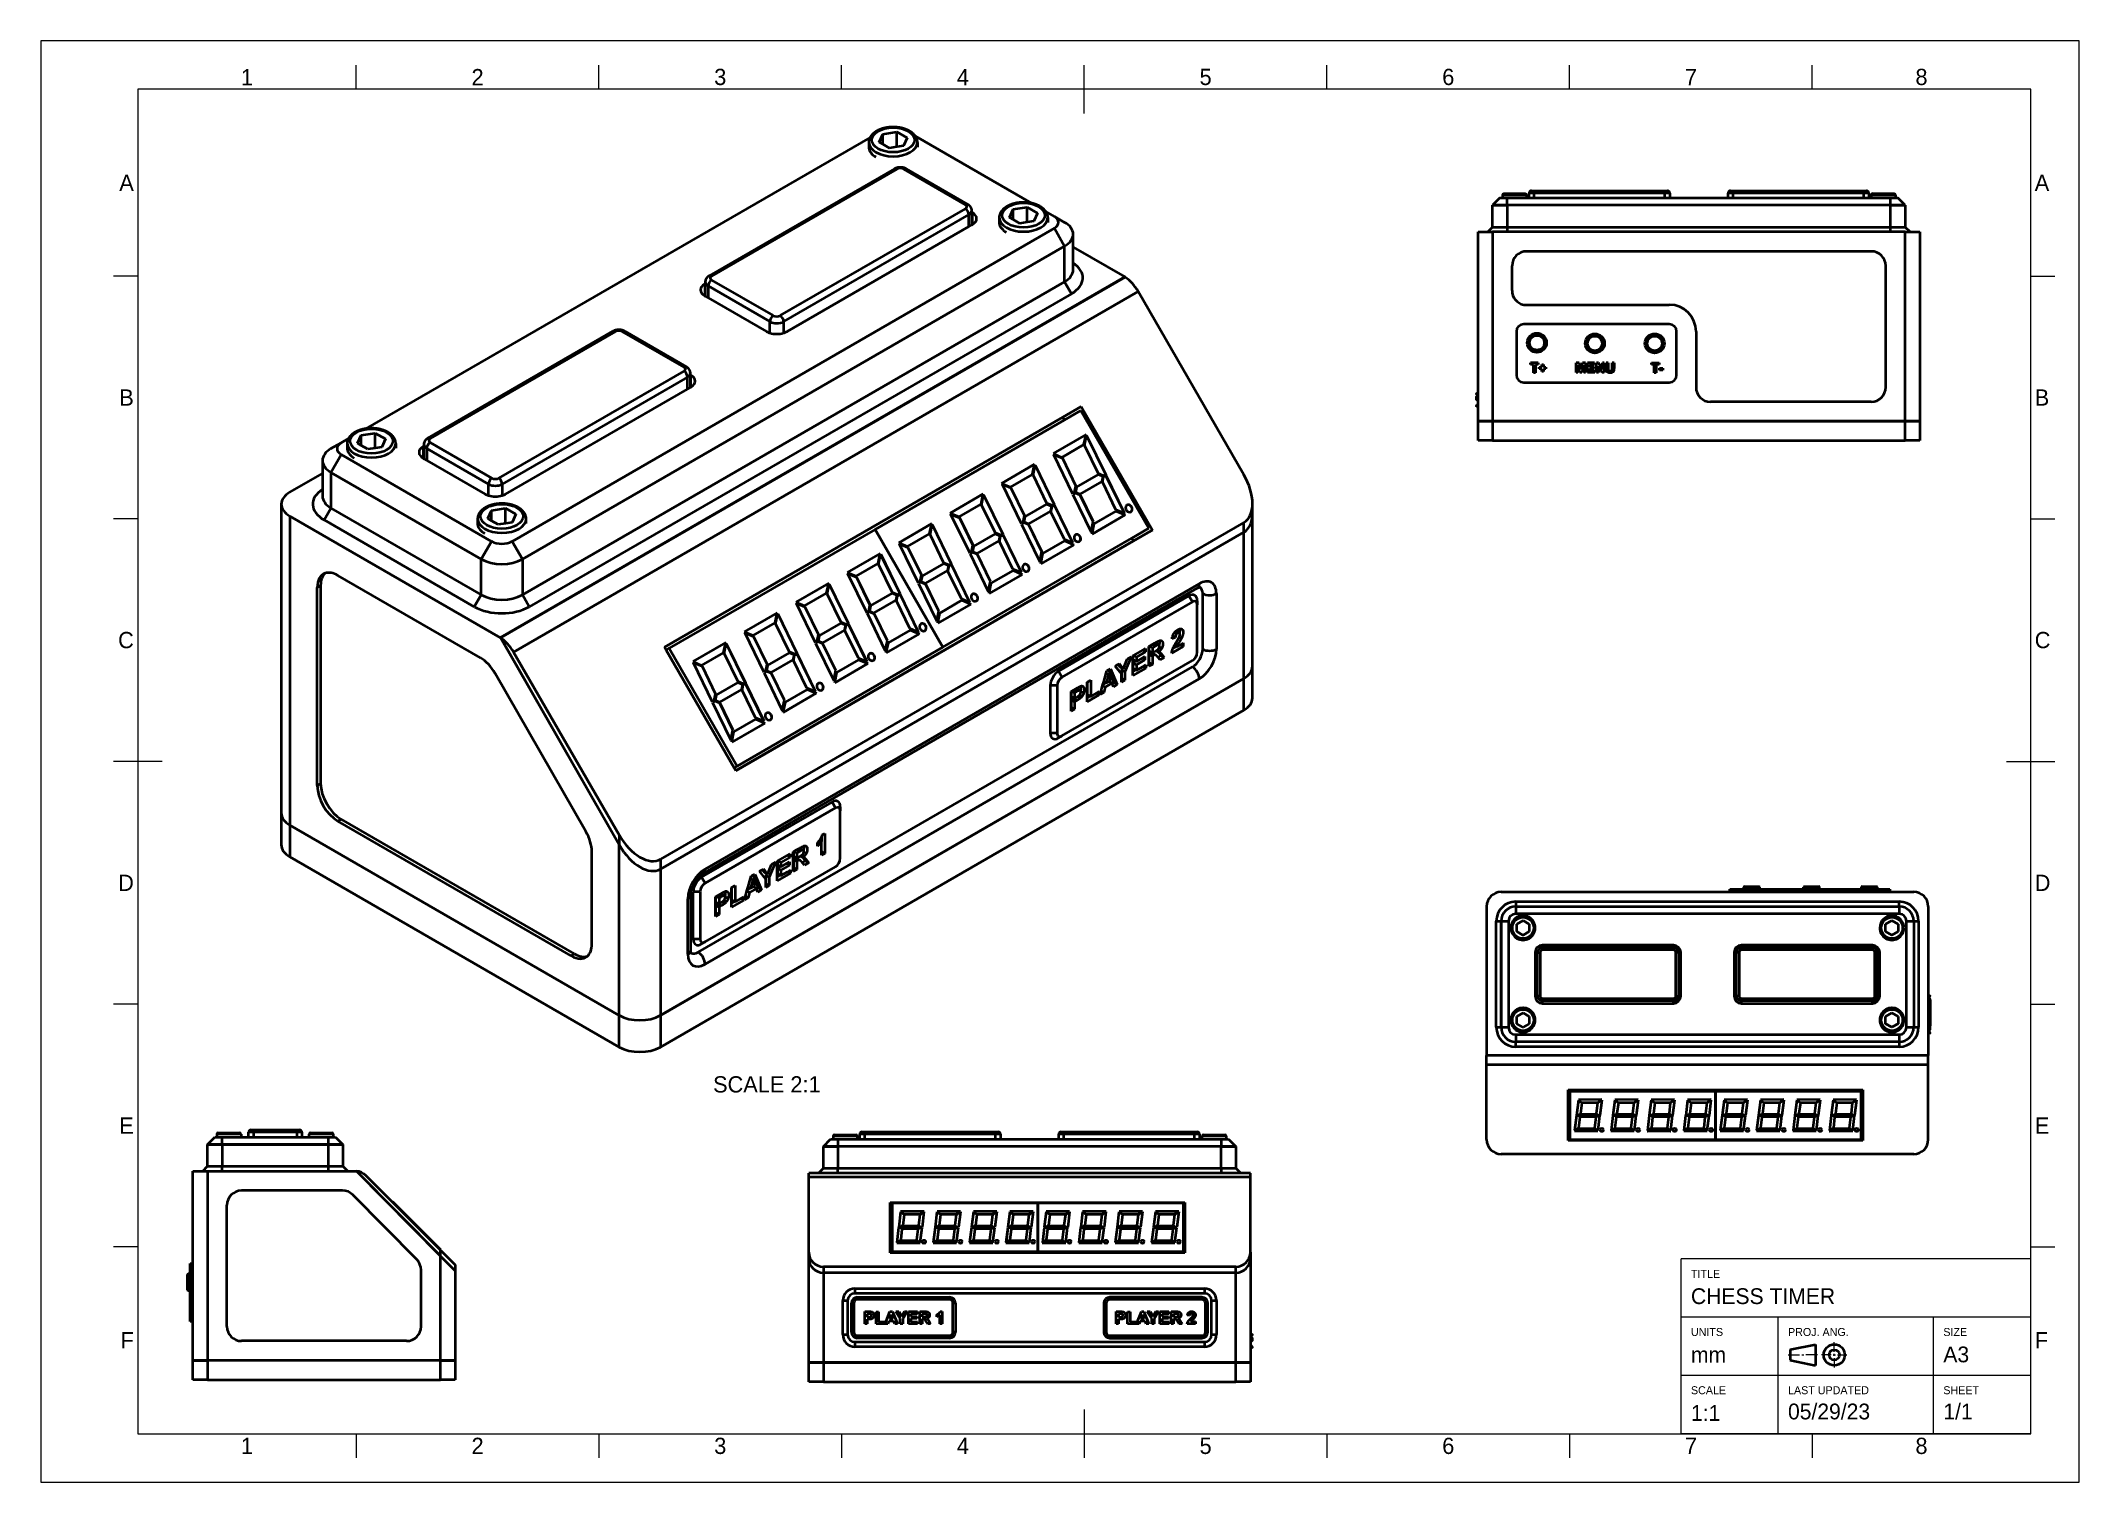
# Paper-space layout 'Sheet' of a CAD drawing. Header units: millimetres. Extents: x 0 to 420, y 0 to 297.
# The model-space entities are those that its viewports show. They can reach past a viewport. Long polylines and large blocks are cut down to what shows.
import ezdxf

# ---------------------------------------------------------------- set-up
doc = ezdxf.new("R2010")
doc.units = ezdxf.units.MM
for name, color, linetype in [('Annotations', 7, 'Continuous'), ('Border', 7, 'Continuous'), ('Geometries', 7, 'Continuous')]:
    doc.layers.add(name, color=color, linetype=linetype)
doc.styles.add('Shapr1', font='txt', dxfattribs={"height": 3.3495})
doc.styles.add('Shapr12', font='txt', dxfattribs={"height": 3.3495})
doc.styles.add('Shapr5', font='txt', dxfattribs={"height": 1.67475})

psp = doc.layouts.new('Sheet')

msp = doc.modelspace()

# ---------------------------------------------------------------- texts
at = {"layer": 'Annotations', "linetype": 'Continuous', "lineweight": 40, "insert": (149.6, 83.65), "char_height": 3.349, "width": 1000, "attachment_point": 2, "style": 'Shapr5'}
msp.add_mtext('SCALE 2:1', dxfattribs=at)
at = {"layer": 'Border', "linetype": 'Continuous', "lineweight": 15, "char_height": 3.35, "width": 3.3495, "style": 'Shapr12'}
for s, insert, attachment_point in [('1', (42.5, 287.83), 8), ('2', (90, 287.83), 8), ('3', (140, 287.83), 8), ('4', (190, 287.83), 8), ('5', (240, 287.83), 8), ('6', (290, 287.83), 8), ('7', (340, 287.83), 8), ('8', (387.5, 287.83), 8), ('A', (19.17, 267.75), 6), ('A', (410.83, 267.75), 4), ('B', (19.17, 223.5), 6), ('B', (410.83, 223.5), 4), ('C', (19.17, 173.5), 6), ('C', (410.83, 173.5), 4), ('D', (19.17, 123.5), 6), ('D', (410.83, 123.5), 4), ('E', (19.17, 73.5), 6), ('E', (410.83, 73.5), 4), ('F', (19.17, 29.25), 6), ('F', (410.83, 29.25), 4), ('1', (42.5, 9.17), 2), ('2', (90, 9.17), 2), ('3', (140, 9.17), 2), ('4', (190, 9.17), 2), ('5', (240, 9.17), 2), ('6', (290, 9.17), 2), ('7', (340, 9.17), 2), ('8', (387.5, 9.17), 2)]:
    msp.add_mtext(s, dxfattribs=dict(at, insert=insert, attachment_point=attachment_point))
at = {"layer": 'Border', "linetype": 'Continuous', "lineweight": 15, "attachment_point": 1, "style": 'Shapr1'}
for s, insert, char_height in [('TITLE', (340, 43.75), 1.65), ('CHESS TIMER', (340, 39.96), 3.25), ('UNITS', (340, 31.78), 1.65), ('PROJ. ANG.', (360, 31.78), 1.65), ('SIZE', (392, 31.78), 1.65), ('mm', (340, 27.9), 3.25), ('A3', (392, 27.96), 3.25), ('SCALE', (340, 19.78), 1.65), ('LAST UPDATED', (360, 19.78), 1.65), ('SHEET', (392, 19.78), 1.65), ('1:1', (340, 15.9), 3.25), ('05/29/23', (360, 16.2), 3.25), ('1/1', (392, 16.2), 3.25)]:
    msp.add_mtext(s, dxfattribs=dict(at, insert=insert, char_height=char_height))

# ---------------------------------------------------------------- blocks, each defined once
blk = doc.blocks.new('*U2')
at = {"layer": 'Border', "linetype": 'Continuous', "lineweight": 15}
for p, q in [((410, 46), (338, 46)), ((338, 10), (338, 46)), ((410, 10), (410, 46)), ((410, 34), (338, 34)), ((358, 10), (358, 34)), ((390, 10), (390, 34)), ((360, 26.23), (362.38, 26.23)), ((362.82, 26.23), (363.25, 26.23)), ((366.07, 26.23), (363.68, 26.23)), ((368.88, 26.23), (366.93, 26.23)), ((369.32, 26.23), (369.75, 26.23)), ((369.53, 26.88), (369.53, 28.83)), ((369.53, 26.02), (369.53, 26.45)), ((369.53, 25.58), (369.53, 23.63)), ((370.18, 26.23), (372.13, 26.23)), ((410, 22), (338, 22)), ((410, 10), (338, 10))]:
    blk.add_line(p, q, dxfattribs=at)
at = {"layer": 'Border', "linetype": 'Continuous', "lineweight": 40}
for p, q in [((360.43, 27.32), (365.63, 28.4)), ((360.43, 27.32), (360.43, 25.15)), ((365.63, 28.4), (365.63, 24.07)), ((360.43, 25.15), (365.63, 24.07))]:
    blk.add_line(p, q, dxfattribs=at)
for radius in [2.17, 1.08]:
    blk.add_circle((369.53, 26.23), radius, dxfattribs=at)

# ---------------------------------------------------------------- linework, layer by layer
at = {"layer": 'Border', "linetype": 'Continuous', "lineweight": 15}
for p, q in [((65, 287), (65, 292)), ((115, 287), (115, 292)), ((165, 287), (165, 292)), ((215, 282), (215, 292)), ((265, 287), (265, 292)), ((315, 287), (315, 292)), ((365, 287), (365, 292)), ((410, 287), (20, 287)), ((20, 287), (20, 10)), ((410, 10), (410, 287)), ((20, 248.5), (15, 248.5)), ((410, 248.5), (415, 248.5)), ((20, 198.5), (15, 198.5)), ((410, 198.5), (415, 198.5)), ((25, 148.5), (15, 148.5)), ((405, 148.5), (415, 148.5)), ((20, 98.5), (15, 98.5)), ((410, 98.5), (415, 98.5)), ((20, 48.5), (15, 48.5)), ((410, 48.5), (415, 48.5)), ((215, 15), (215, 5)), ((20, 10), (410, 10)), ((65, 10), (65, 5)), ((115, 10), (115, 5)), ((165, 10), (165, 5)), ((265, 10), (265, 5)), ((315, 10), (315, 5)), ((365, 10), (365, 5))]:
    msp.add_line(p, q, dxfattribs=at)
at = {"layer": 'Geometries', "linetype": 'Continuous', "lineweight": 40}
for p, q in [((172.72, 276.12), (173.5, 277.79)), ((173.5, 277.79), (176.39, 278.24)), ((173.5, 275.67), (173.5, 277.79)), ((176.39, 278.24), (178.52, 277.01)), ((176.39, 275.13), (176.39, 278.24)), ((204.13, 263.53), (180.21, 277.34)), ((170.88, 277.09), (66.91, 217.07)), ((170.62, 276.07), (170.62, 275.33)), ((170.62, 275.33), (170.62, 274.87)), ((173.5, 275.67), (172.72, 276.12)), ((174.84, 274.89), (173.5, 275.67)), ((176.39, 275.13), (174.84, 274.89)), ((177.74, 275.34), (176.39, 275.13)), ((178.52, 277.01), (177.74, 275.34)), ((180.62, 276.07), (180.62, 275.09)), ((175.89, 270.62), (137.7, 248.57)), ((176.39, 270.57), (138.2, 248.52)), ((190.53, 263.22), (177.8, 270.57)), ((191.03, 263.27), (178.3, 270.62)), ((300.64, 264.61), (299.14, 263.11)), ((300.64, 264.61), (301.14, 264.61)), ((301.14, 265.21), (301.14, 264.61)), ((306.14, 265.21), (301.14, 265.21)), ((301.14, 264.61), (302.14, 264.61)), ((301.44, 265.51), (305.84, 265.51)), ((302.14, 263.11), (302.14, 264.61)), ((302.14, 264.61), (306.14, 264.61)), ((306.14, 265.21), (306.14, 264.61)), ((306.14, 264.61), (306.64, 264.61)), ((306.64, 264.61), (306.64, 265.61)), ((307.64, 265.61), (306.64, 265.61)), ((306.64, 264.61), (307.64, 264.61)), ((307.14, 266.11), (307.64, 266.11)), ((307.64, 266.11), (334.64, 266.11)), ((307.64, 265.61), (307.64, 266.11)), ((334.64, 265.61), (307.64, 265.61)), ((307.64, 265.61), (307.64, 264.61)), ((307.64, 264.61), (334.64, 264.61)), ((334.64, 265.61), (334.64, 266.11)), ((334.64, 266.11), (335.14, 266.11)), ((334.64, 264.61), (334.64, 265.61)), ((335.64, 265.61), (334.64, 265.61)), ((334.64, 264.61), (335.64, 264.61)), ((335.64, 265.61), (335.64, 264.61)), ((335.64, 264.61), (347.64, 264.61)), ((347.64, 264.61), (347.64, 265.61)), ((348.64, 265.61), (347.64, 265.61)), ((347.64, 264.61), (348.64, 264.61)), ((348.14, 266.11), (348.64, 266.11)), ((348.64, 266.11), (375.64, 266.11)), ((348.64, 265.61), (348.64, 266.11)), ((375.64, 265.61), (348.64, 265.61)), ((348.64, 265.61), (348.64, 264.61)), ((348.64, 264.61), (375.64, 264.61)), ((375.64, 266.11), (376.14, 266.11)), ((375.64, 265.61), (375.64, 266.11)), ((375.64, 264.61), (375.64, 265.61)), ((376.64, 265.61), (375.64, 265.61)), ((375.64, 264.61), (376.64, 264.61)), ((376.64, 265.61), (376.64, 264.61)), ((376.64, 264.61), (377.14, 264.61)), ((377.14, 265.21), (377.14, 264.61)), ((382.14, 265.21), (377.14, 265.21)), ((377.14, 264.61), (381.14, 264.61)), ((377.44, 265.51), (381.84, 265.51)), ((381.14, 263.11), (381.14, 264.61)), ((381.14, 264.61), (382.14, 264.61)), ((382.14, 265.21), (382.14, 264.61)), ((382.14, 264.61), (382.64, 264.61)), ((384.14, 263.11), (382.64, 264.61)), ((152.35, 240.36), (190.53, 262.4)), ((191.24, 261.18), (153.05, 239.13)), ((191.24, 258.73), (191.24, 261.18)), ((191.82, 261.66), (191.82, 261.99)), ((191.94, 261.59), (191.82, 261.66)), ((191.82, 259.21), (191.82, 261.66)), ((191.94, 259.14), (191.94, 261.59)), ((197.49, 260.56), (197.49, 259.82)), ((199.59, 260.6), (200.37, 262.27)), ((200.37, 260.15), (199.59, 260.6)), ((200.37, 262.27), (203.26, 262.72)), ((200.37, 260.15), (200.37, 262.27)), ((203.26, 262.72), (205.39, 261.5)), ((203.26, 259.62), (203.26, 262.72)), ((205.39, 261.5), (204.61, 259.83)), ((208.84, 260.81), (207.08, 261.83)), ((207.49, 260.56), (207.49, 259.58)), ((208.84, 260.81), (210.96, 259.59)), ((299.14, 258.61), (299.14, 263.11)), ((302.14, 263.11), (299.14, 263.11)), ((299.14, 263.11), (302.14, 263.11)), ((381.14, 263.11), (302.14, 263.11)), ((302.14, 263.11), (302.14, 258.61)), ((381.14, 263.11), (302.14, 263.11)), ((381.14, 258.61), (381.14, 263.11)), ((384.14, 263.11), (381.14, 263.11)), ((381.14, 263.11), (384.14, 263.11)), ((384.14, 263.11), (384.14, 258.61)), ((97.11, 193.86), (208.84, 258.36)), ((153.76, 237.09), (191.24, 258.73)), ((191.24, 258.73), (191.82, 259.07)), ((191.94, 259.14), (191.82, 259.21)), ((191.82, 259.21), (191.94, 259.14)), ((191.82, 259.08), (191.82, 259.21)), ((191.82, 259.07), (191.94, 259.14)), ((191.82, 259.07), (191.82, 259.08)), ((197.49, 259.82), (197.49, 259.36)), ((201.71, 259.38), (200.37, 260.15)), ((203.26, 259.62), (201.71, 259.38)), ((204.61, 259.83), (203.26, 259.62)), ((208.84, 258.36), (210.96, 254.69)), ((212.71, 254.49), (212.71, 257.14)), ((296.14, 257.61), (296.14, 257.61)), ((296.14, 257.61), (298.14, 257.61)), ((296.14, 224.27), (296.14, 257.61)), ((296.14, 257.61), (298.14, 257.61)), ((299.14, 258.61), (298.14, 257.61)), ((298.14, 257.61), (298.14, 257.61)), ((298.14, 257.61), (299.14, 257.61)), ((299.14, 258.61), (302.14, 258.61)), ((299.14, 257.61), (299.14, 218.61)), ((302.14, 257.61), (299.14, 257.61)), ((302.14, 258.61), (302.14, 257.61)), ((302.14, 258.61), (381.14, 258.61)), ((381.14, 257.61), (302.14, 257.61)), ((381.14, 257.61), (381.14, 258.61)), ((381.14, 258.61), (384.14, 258.61)), ((384.14, 257.61), (381.14, 257.61)), ((385.14, 257.61), (384.14, 258.61)), ((384.14, 218.61), (384.14, 257.61)), ((384.14, 257.61), (385.14, 257.61)), ((385.14, 257.61), (387.14, 257.61)), ((385.14, 257.61), (385.14, 257.61)), ((385.14, 257.61), (387.14, 257.61)), ((387.14, 257.61), (387.14, 257.61)), ((387.14, 257.61), (387.14, 218.61)), ((210.96, 254.69), (99.23, 190.19)), ((210.96, 254.69), (99.23, 190.19)), ((210.96, 247.34), (210.96, 254.69)), ((212.71, 254.49), (223.39, 248.33)), ((212.71, 251.21), (212.71, 254.49)), ((377.14, 253.61), (306.14, 253.61)), ((223.39, 248.33), (94.69, 174.03)), ((223.43, 248.31), (94.73, 174.01)), ((212.71, 249.79), (212.71, 251.21)), ((223.39, 248.33), (223.39, 248.33)), ((223.4, 248.32), (223.43, 248.31)), ((223.43, 248.3), (223.43, 248.31)), ((303.14, 245.54), (303.14, 250.61)), ((380.14, 225.61), (380.14, 250.61)), ((226.09, 245.35), (97.4, 171.05)), ((99.23, 182.84), (210.96, 247.34)), ((212.37, 244.89), (100.65, 180.39)), ((136.91, 246.96), (136.79, 246.89)), ((136.79, 246.89), (136.79, 244.44)), ((136.91, 244.51), (136.79, 244.44)), ((136.79, 244.44), (136.91, 244.51)), ((136.79, 244.44), (136.91, 244.37)), ((136.91, 247.3), (136.91, 246.96)), ((136.91, 246.96), (136.91, 244.51)), ((136.91, 244.51), (136.91, 244.38)), ((136.91, 244.38), (136.91, 244.37)), ((136.91, 244.37), (137.5, 244.03)), ((150.22, 239.13), (137.5, 246.48)), ((137.5, 246.48), (137.5, 244.03)), ((137.5, 244.03), (149.52, 237.09)), ((138.2, 247.7), (150.93, 240.36)), ((210.96, 247.34), (212.37, 244.89)), ((247.9, 207.57), (226.09, 245.35)), ((305.54, 242.61), (335.54, 242.61)), ((117.9, 237.14), (79.72, 215.09)), ((118.4, 237.09), (80.22, 215.04)), ((132.55, 229.74), (119.82, 237.09)), ((133.05, 229.79), (120.32, 237.14)), ((150.22, 236.79), (150.22, 239.13)), ((153.05, 239.13), (153.05, 236.79)), ((304.04, 237.11), (304.04, 228.11)), ((335.54, 238.61), (305.54, 238.61)), ((337.04, 228.11), (337.04, 237.11)), ((341.04, 237.11), (341.04, 225.61)), ((94.36, 206.88), (132.55, 228.93)), ((133.25, 227.7), (95.07, 205.66)), ((133.25, 225.25), (133.25, 227.7)), ((133.84, 228.18), (133.84, 228.52)), ((133.96, 228.11), (133.84, 228.18)), ((133.84, 225.73), (133.84, 228.18)), ((133.96, 225.66), (133.96, 228.11)), ((308.55, 230.61), (306.96, 230.61)), ((306.96, 230.27), (306.96, 230.61)), ((307.56, 230.27), (306.96, 230.27)), ((307.56, 228.61), (307.56, 230.27)), ((307.96, 228.61), (307.56, 228.61)), ((308.55, 230.27), (307.96, 230.27)), ((307.96, 230.27), (307.96, 228.61)), ((308.55, 230.61), (308.55, 230.27)), ((308.73, 229.41), (308.73, 229.77)), ((308.73, 229.77), (309.25, 229.77)), ((309.25, 229.41), (308.73, 229.41)), ((309.25, 230.29), (309.6, 230.29)), ((309.25, 229.77), (309.25, 230.29)), ((309.25, 228.89), (309.25, 229.41)), ((309.6, 228.89), (309.25, 228.89)), ((309.6, 230.29), (309.6, 229.77)), ((309.6, 229.77), (310.12, 229.77)), ((310.12, 229.41), (309.6, 229.41)), ((309.6, 229.41), (309.6, 228.89)), ((310.12, 229.77), (310.12, 229.41)), ((316.34, 228.62), (316.34, 230.61)), ((316.95, 230.61), (316.34, 230.61)), ((316.72, 228.62), (316.34, 228.62)), ((316.72, 230.2), (316.72, 228.62)), ((317.11, 228.62), (316.72, 230.2)), ((316.95, 230.61), (317.31, 229.26)), ((317.5, 228.62), (317.11, 228.62)), ((317.31, 229.26), (317.66, 230.61)), ((317.9, 230.2), (317.5, 228.62)), ((318.27, 230.61), (317.66, 230.61)), ((317.9, 228.62), (317.9, 230.2)), ((318.27, 228.62), (317.9, 228.62)), ((318.27, 230.61), (318.27, 228.62)), ((318.67, 228.62), (318.67, 230.61)), ((320.16, 230.61), (318.67, 230.61)), ((320.19, 228.62), (318.67, 228.62)), ((319.08, 230.28), (319.08, 229.84)), ((320.16, 230.28), (319.08, 230.28)), ((319.08, 229.84), (320.08, 229.84)), ((319.08, 229.5), (319.08, 228.96)), ((320.08, 229.5), (319.08, 229.5)), ((319.08, 228.96), (320.19, 228.96)), ((320.08, 229.84), (320.08, 229.5)), ((320.16, 230.61), (320.16, 230.28)), ((320.19, 228.96), (320.19, 228.62)), ((320.94, 230.61), (320.54, 230.61)), ((320.54, 228.62), (320.54, 230.61)), ((320.92, 228.62), (320.54, 228.62)), ((321.72, 228.62), (320.92, 229.93)), ((320.92, 229.93), (320.92, 228.62)), ((320.94, 230.61), (321.75, 229.29)), ((322.13, 228.62), (321.72, 228.62)), ((322.13, 230.61), (321.75, 230.61)), ((321.75, 229.29), (321.75, 230.61)), ((322.13, 230.61), (322.13, 228.62)), ((322.96, 230.61), (322.55, 230.61)), ((322.55, 229.56), (322.55, 230.61)), ((322.96, 230.61), (322.96, 229.54)), ((323.6, 228.61), (323.12, 228.61)), ((324.15, 230.61), (323.74, 230.61)), ((323.74, 229.52), (323.74, 230.61)), ((324.15, 230.61), (324.15, 229.57)), ((324.15, 229.57), (324.15, 229.57)), ((331.84, 230.61), (333.43, 230.61)), ((331.84, 230.27), (331.84, 230.61)), ((332.44, 230.27), (331.84, 230.27)), ((332.44, 228.61), (332.44, 230.27)), ((332.84, 228.61), (332.44, 228.61)), ((333.43, 230.27), (332.84, 230.27)), ((332.84, 230.27), (332.84, 228.61)), ((333.43, 230.61), (333.43, 230.27)), ((333.49, 229.14), (333.49, 229.52)), ((333.49, 229.52), (334.24, 229.52)), ((334.24, 229.14), (333.49, 229.14)), ((334.24, 229.52), (334.24, 229.14)), ((95.78, 203.61), (133.25, 225.25)), ((133.25, 225.25), (133.84, 225.59)), ((133.84, 225.73), (133.96, 225.66)), ((133.96, 225.66), (133.84, 225.73)), ((133.84, 225.6), (133.84, 225.73)), ((133.84, 225.59), (133.96, 225.66)), ((133.84, 225.59), (133.84, 225.6)), ((295.74, 223.49), (295.74, 223.23)), ((295.74, 223.49), (295.74, 223.49)), ((295.75, 223.49), (295.74, 223.49)), ((295.74, 223.23), (295.74, 223.23)), ((295.75, 223.23), (295.74, 223.23)), ((295.75, 224.3), (295.96, 224.47)), ((295.75, 224.3), (295.87, 224.15)), ((295.86, 224.14), (295.75, 224.29)), ((295.75, 223.49), (295.75, 223.23)), ((295.96, 223.49), (295.75, 223.49)), ((295.75, 223.23), (295.96, 223.23)), ((295.87, 224.15), (295.86, 224.14)), ((295.93, 224.05), (295.86, 224.14)), ((296.08, 224.32), (295.87, 224.15)), ((295.87, 224.15), (295.94, 224.06)), ((295.87, 223.69), (296.08, 223.69)), ((296.08, 223.03), (295.87, 223.03)), ((295.94, 224.06), (295.93, 224.05)), ((296.08, 224.32), (295.96, 224.47)), ((295.96, 223.23), (295.96, 223.49)), ((295.96, 223.49), (295.99, 223.49)), ((295.96, 223.23), (295.99, 223.23)), ((295.99, 224.47), (296.1, 224.33)), ((295.99, 223.49), (295.99, 223.23)), ((296.08, 224.32), (296.1, 224.33)), ((296.14, 224.24), (296.08, 224.32)), ((296.08, 223.69), (296.14, 223.69)), ((296.14, 223.03), (296.08, 223.03)), ((296.1, 224.33), (296.14, 224.27)), ((296.14, 223.67), (296.1, 223.67)), ((296.1, 223.05), (296.14, 223.05)), ((296.14, 224.24), (296.14, 224.27)), ((296.14, 223.95), (296.14, 224.24)), ((296.14, 223.94), (296.14, 223.95)), ((296.14, 223.69), (296.14, 223.94)), ((296.14, 223.67), (296.14, 223.69)), ((296.14, 223.05), (296.14, 223.67)), ((296.14, 223.03), (296.14, 223.05)), ((296.14, 222.09), (296.14, 223.03)), ((305.54, 226.61), (335.54, 226.61)), ((377.14, 222.61), (344.04, 222.61)), ((128.49, 172.06), (210.55, 219.43)), ((210.89, 218.84), (171.89, 196.32)), ((210.55, 219.43), (214.34, 221.62)), ((210.55, 219.43), (210.89, 218.84)), ((214.31, 220.81), (210.89, 218.84)), ((228.31, 196.56), (214.31, 220.81)), ((214.34, 221.62), (229.04, 196.16)), ((295.75, 221.74), (295.86, 221.89)), ((295.87, 221.88), (295.75, 221.73)), ((295.96, 221.56), (295.75, 221.73)), ((295.86, 221.89), (295.93, 221.98)), ((295.86, 221.89), (295.87, 221.88)), ((295.94, 221.97), (295.87, 221.88)), ((295.87, 221.88), (296.08, 221.71)), ((295.93, 221.98), (295.94, 221.97)), ((295.96, 221.56), (296.08, 221.71)), ((296.1, 221.7), (295.99, 221.56)), ((296.08, 221.71), (296.14, 221.79)), ((296.08, 221.71), (296.1, 221.7)), ((296.14, 221.76), (296.1, 221.7)), ((296.14, 222.08), (296.14, 222.09)), ((296.14, 221.79), (296.14, 222.08)), ((296.14, 221.76), (296.14, 221.79)), ((296.14, 218.61), (296.14, 221.76)), ((296.14, 214.61), (296.14, 218.61)), ((296.14, 218.61), (299.14, 218.61)), ((299.14, 218.61), (296.14, 218.61)), ((299.14, 218.61), (299.14, 214.61)), ((299.14, 218.61), (384.14, 218.61)), ((384.14, 218.61), (299.14, 218.61)), ((384.14, 214.61), (384.14, 218.61)), ((387.14, 218.61), (384.14, 218.61)), ((384.14, 218.61), (387.14, 218.61)), ((387.14, 218.61), (387.14, 214.61)), ((63.4, 215.04), (61.91, 214.18)), ((65.24, 214.06), (66.02, 215.73)), ((66.02, 215.73), (68.91, 216.18)), ((66.02, 213.61), (66.02, 215.73)), ((68.91, 216.18), (71.04, 214.96)), ((68.91, 213.08), (68.91, 216.18)), ((71.04, 214.96), (70.26, 213.28)), ((80.22, 214.23), (92.95, 206.88)), ((215.38, 215.88), (208.58, 211.94)), ((214.94, 213.79), (215.38, 215.88)), ((214.95, 213.79), (215.39, 215.89)), ((215.05, 213.59), (215.48, 215.67)), ((215.39, 215.89), (215.38, 215.88)), ((215.48, 215.67), (215.48, 215.69)), ((215.48, 215.69), (219.42, 207.59)), ((215.48, 215.67), (219.41, 207.59)), ((299.14, 214.61), (296.14, 214.61)), ((299.14, 214.61), (384.14, 214.61)), ((387.14, 214.61), (384.14, 214.61)), ((58.04, 210.51), (58.04, 207.86)), ((59.79, 212.96), (61.91, 214.18)), ((59.79, 208.06), (61.91, 211.73)), ((61.91, 211.73), (92.87, 193.86)), ((63.14, 214.02), (63.14, 213.28)), ((63.14, 213.28), (63.14, 212.82)), ((66.02, 213.61), (65.24, 214.06)), ((67.36, 212.84), (66.02, 213.61)), ((68.91, 213.08), (67.36, 212.84)), ((70.26, 213.28), (68.91, 213.08)), ((73.14, 214.02), (73.14, 213.04)), ((78.93, 213.48), (78.81, 213.41)), ((78.81, 213.41), (78.81, 210.96)), ((78.93, 211.03), (78.81, 210.96)), ((78.81, 210.96), (78.93, 211.03)), ((78.81, 210.96), (78.93, 210.89)), ((78.93, 213.82), (78.93, 213.48)), ((78.93, 213.48), (78.93, 211.03)), ((78.93, 211.03), (78.93, 210.9)), ((78.93, 210.9), (78.93, 210.89)), ((78.93, 210.89), (79.51, 210.55)), ((92.24, 205.66), (79.51, 213)), ((79.51, 213), (79.51, 210.55)), ((79.51, 210.55), (91.53, 203.61)), ((208.58, 211.94), (210.41, 211.17)), ((208.67, 211.75), (210.5, 210.99)), ((208.67, 211.75), (208.68, 211.74)), ((208.68, 211.74), (212.6, 203.66)), ((208.68, 211.74), (210.49, 210.98)), ((210.41, 211.17), (214.94, 213.79)), ((210.5, 210.99), (210.49, 210.98)), ((210.49, 210.98), (213.28, 205.23)), ((210.5, 210.99), (213.29, 205.24)), ((214.94, 213.79), (214.95, 213.79)), ((215.05, 213.59), (217.84, 207.84)), ((51.31, 203.98), (58.04, 207.86)), ((58.04, 207.86), (58.04, 204.58)), ((90.75, 190.19), (59.79, 208.06)), ((59.79, 208.06), (90.75, 190.19)), ((59.79, 208.06), (59.79, 200.71)), ((204.77, 209.76), (197.97, 205.81)), ((197.97, 205.81), (199.8, 205.04)), ((199.8, 205.04), (204.33, 207.66)), ((204.33, 207.66), (204.77, 209.76)), ((204.33, 207.66), (204.34, 207.67)), ((204.34, 207.67), (204.78, 209.77)), ((204.44, 207.47), (204.87, 209.55)), ((204.44, 207.47), (207.24, 201.71)), ((204.78, 209.77), (204.77, 209.76)), ((204.87, 209.55), (204.88, 209.57)), ((204.87, 209.55), (208.8, 201.46)), ((204.88, 209.57), (208.81, 201.47)), ((213.39, 205.04), (217.92, 207.65)), ((218.62, 206.21), (214.09, 203.59)), ((218.99, 207.35), (217.84, 207.84)), ((217.92, 207.65), (217.93, 207.66)), ((217.92, 207.65), (218.84, 207.26)), ((217.93, 207.66), (218.85, 207.26)), ((218.84, 207.26), (218.62, 206.21)), ((218.63, 206.22), (218.62, 206.21)), ((218.85, 207.26), (218.63, 206.22)), ((218.73, 206.02), (218.96, 207.16)), ((218.73, 206.02), (221.43, 200.45)), ((218.85, 207.26), (218.84, 207.26)), ((218.96, 207.16), (219.47, 207.45)), ((219.41, 207.59), (218.99, 207.35)), ((219.42, 207.59), (219.41, 207.59)), ((219.47, 207.45), (219.48, 207.46)), ((223.26, 199.67), (219.47, 207.45)), ((223.27, 199.66), (219.48, 207.46)), ((58.04, 204.58), (58.04, 203.16)), ((92.24, 203.31), (92.24, 205.66)), ((95.07, 205.66), (95.07, 203.31)), ((194.16, 203.64), (187.37, 199.69)), ((193.73, 201.54), (194.16, 203.64)), ((193.74, 201.54), (194.17, 203.64)), ((193.84, 201.34), (194.27, 203.42)), ((194.17, 203.64), (194.16, 203.64)), ((194.27, 203.42), (194.27, 203.44)), ((194.27, 203.44), (198.2, 195.35)), ((194.27, 203.42), (198.19, 195.34)), ((198.06, 205.63), (199.89, 204.86)), ((198.06, 205.63), (198.07, 205.62)), ((198.07, 205.62), (202, 197.54)), ((198.07, 205.62), (199.88, 204.86)), ((199.88, 204.86), (202.67, 199.11)), ((199.89, 204.86), (199.88, 204.86)), ((199.89, 204.86), (202.68, 199.11)), ((208.38, 201.22), (207.24, 201.71)), ((213, 203.89), (212.6, 203.66)), ((213.16, 203.81), (212.67, 203.52)), ((212.67, 203.52), (216.43, 195.78)), ((213, 203.89), (213.28, 205.23)), ((213.01, 203.9), (213, 203.89)), ((213.01, 203.9), (213.29, 205.24)), ((213.17, 203.82), (213.16, 203.81)), ((214.18, 203.37), (213.16, 203.81)), ((213.39, 205.04), (213.17, 203.99)), ((213.17, 203.99), (214.09, 203.59)), ((214.19, 203.38), (213.17, 203.82)), ((213.29, 205.24), (213.28, 205.23)), ((214.19, 203.38), (214.18, 203.37)), ((216.86, 197.85), (214.18, 203.37)), ((216.87, 197.86), (214.19, 203.38)), ((249.66, 199.63), (249.66, 201.66)), ((49.55, 201.53), (49.55, 137.84)), ((51.31, 199.08), (51.31, 135.39)), ((51.31, 199.08), (94.73, 174.01)), ((58.38, 198.26), (59.79, 200.71)), ((89.33, 180.39), (58.38, 198.26)), ((59.79, 200.71), (90.75, 182.84)), ((90.01, 198.51), (90.01, 197.76)), ((90.01, 197.76), (90.01, 197.31)), ((90.02, 198.77), (90.02, 198.75)), ((92.11, 198.55), (92.89, 200.22)), ((92.89, 198.1), (92.11, 198.55)), ((92.89, 200.22), (95.78, 200.67)), ((92.89, 198.1), (92.89, 200.22)), ((94.23, 197.32), (92.89, 198.1)), ((95.78, 197.56), (94.23, 197.32)), ((95.78, 200.67), (97.91, 199.44)), ((95.78, 197.56), (95.78, 200.67)), ((97.13, 197.77), (95.78, 197.56)), ((97.91, 199.44), (97.13, 197.77)), ((100.01, 197.53), (100.01, 198.51)), ((247.9, 197.77), (127.69, 128.37)), ((183.56, 197.51), (176.76, 193.57)), ((183.12, 195.41), (183.56, 197.51)), ((183.13, 195.42), (183.57, 197.52)), ((183.57, 197.52), (183.56, 197.51)), ((187.37, 199.69), (189.2, 198.92)), ((187.46, 199.51), (189.28, 198.74)), ((187.46, 199.51), (187.46, 199.49)), ((187.46, 199.49), (191.39, 191.41)), ((187.46, 199.49), (189.27, 198.73)), ((189.2, 198.92), (193.73, 201.54)), ((189.28, 198.74), (189.27, 198.73)), ((189.27, 198.73), (192.07, 192.98)), ((189.28, 198.74), (192.08, 192.99)), ((193.73, 201.54), (193.74, 201.54)), ((193.84, 201.34), (196.63, 195.59)), ((202.4, 197.77), (202, 197.54)), ((202.56, 197.69), (202.06, 197.4)), ((202.06, 197.4), (205.82, 189.66)), ((202.4, 197.77), (202.67, 199.11)), ((202.41, 197.77), (202.4, 197.77)), ((202.41, 197.77), (202.68, 199.11)), ((202.78, 198.91), (202.56, 197.86)), ((202.56, 197.86), (203.48, 197.47)), ((202.57, 197.69), (202.56, 197.69)), ((203.58, 197.25), (202.56, 197.69)), ((203.59, 197.25), (202.57, 197.69)), ((202.68, 199.11), (202.67, 199.11)), ((202.78, 198.91), (207.31, 201.53)), ((208.02, 200.09), (203.48, 197.47)), ((207.31, 201.53), (207.32, 201.53)), ((207.31, 201.53), (208.23, 201.13)), ((207.32, 201.53), (208.24, 201.14)), ((208.23, 201.13), (208.02, 200.09)), ((208.03, 200.09), (208.02, 200.09)), ((208.24, 201.14), (208.03, 200.09)), ((208.12, 199.89), (208.36, 201.03)), ((208.12, 199.89), (210.83, 194.33)), ((208.24, 201.14), (208.23, 201.13)), ((208.36, 201.03), (208.87, 201.33)), ((208.8, 201.46), (208.38, 201.22)), ((208.81, 201.47), (208.8, 201.46)), ((212.65, 193.54), (208.87, 201.33)), ((208.87, 201.33), (208.88, 201.33)), ((212.67, 193.54), (208.88, 201.33)), ((216.43, 195.78), (216.86, 197.85)), ((216.44, 195.77), (216.87, 197.86)), ((223.43, 199.29), (216.63, 195.36)), ((216.63, 195.36), (217.07, 197.46)), ((216.87, 197.86), (216.86, 197.85)), ((217.07, 197.46), (221.6, 200.08)), ((221.43, 200.45), (223.26, 199.67)), ((221.6, 200.08), (221.61, 200.08)), ((221.6, 200.08), (223.43, 199.29)), ((221.61, 200.08), (223.44, 199.3)), ((223.26, 199.67), (223.27, 199.66)), ((223.44, 199.3), (223.43, 199.29)), ((247.9, 195.73), (247.9, 197.77)), ((249.64, 168.05), (249.64, 199.12)), ((90.75, 190.19), (92.87, 193.86)), ((97.11, 193.86), (99.23, 190.19)), ((247.88, 195.73), (127.69, 126.33)), ((171.89, 196.32), (129.46, 171.82)), ((225.16, 193.96), (143.18, 146.62)), ((228.18, 195.66), (143.19, 146.6)), ((171.89, 196.32), (185.89, 172.07)), ((185.89, 172.07), (171.89, 196.32)), ((176.76, 193.57), (178.59, 192.8)), ((176.85, 193.38), (178.68, 192.62)), ((176.85, 193.38), (176.86, 193.37)), ((176.86, 193.37), (180.78, 185.29)), ((176.86, 193.37), (178.67, 192.61)), ((178.59, 192.8), (183.12, 195.41)), ((183.12, 195.41), (183.13, 195.42)), ((183.23, 195.22), (183.66, 197.3)), ((183.23, 195.22), (186.02, 189.46)), ((183.66, 197.3), (183.66, 197.32)), ((183.66, 197.32), (187.6, 189.22)), ((183.66, 197.3), (187.59, 189.22)), ((185.89, 172.07), (224.82, 194.55)), ((192.17, 192.79), (196.7, 195.4)), ((197.41, 193.96), (192.88, 191.35)), ((197.78, 195.1), (196.63, 195.59)), ((196.7, 195.4), (196.71, 195.41)), ((196.7, 195.4), (197.62, 195.01)), ((196.71, 195.41), (197.63, 195.02)), ((197.62, 195.01), (197.41, 193.96)), ((197.42, 193.97), (197.41, 193.96)), ((197.63, 195.02), (197.42, 193.97)), ((197.52, 193.77), (197.75, 194.91)), ((197.52, 193.77), (200.22, 188.2)), ((197.63, 195.02), (197.62, 195.01)), ((197.75, 194.91), (198.26, 195.21)), ((198.19, 195.34), (197.78, 195.1)), ((198.2, 195.35), (198.19, 195.34)), ((198.26, 195.21), (198.27, 195.21)), ((202.04, 187.42), (198.26, 195.21)), ((202.06, 187.41), (198.27, 195.21)), ((203.59, 197.25), (203.58, 197.25)), ((206.26, 191.73), (203.58, 197.25)), ((206.27, 191.74), (203.59, 197.25)), ((206.46, 191.34), (210.99, 193.96)), ((210.83, 194.33), (212.65, 193.54)), ((210.99, 193.96), (211, 193.96)), ((210.99, 193.96), (212.83, 193.17)), ((211, 193.96), (212.84, 193.17)), ((212.65, 193.54), (212.67, 193.54)), ((216.43, 195.78), (216.44, 195.77)), ((224.82, 194.55), (228.31, 196.56)), ((224.82, 194.55), (225.16, 193.96)), ((225.16, 193.96), (228.18, 195.66)), ((229.04, 196.16), (228.18, 195.66)), ((247.9, 195.73), (247.88, 195.73)), ((247.88, 165.6), (247.88, 195.73)), ((90.75, 182.84), (90.75, 190.19)), ((99.23, 190.19), (99.23, 182.84)), ((172.95, 191.39), (166.15, 187.44)), ((167.98, 186.67), (172.51, 189.29)), ((172.51, 189.29), (172.95, 191.39)), ((172.51, 189.29), (172.52, 189.3)), ((172.52, 189.3), (172.96, 191.39)), ((172.62, 189.1), (173.05, 191.18)), ((172.62, 189.1), (175.42, 183.34)), ((172.96, 191.39), (172.95, 191.39)), ((173.05, 191.18), (173.06, 191.2)), ((173.05, 191.18), (176.98, 183.09)), ((173.06, 191.2), (176.99, 183.1)), ((178.68, 192.62), (178.67, 192.61)), ((178.67, 192.61), (181.46, 186.86)), ((178.68, 192.62), (181.47, 186.86)), ((181.57, 186.67), (186.1, 189.28)), ((187.17, 188.98), (186.02, 189.46)), ((186.1, 189.28), (186.11, 189.29)), ((186.1, 189.28), (187.02, 188.89)), ((186.11, 189.29), (187.03, 188.89)), ((187.14, 188.79), (187.65, 189.08)), ((187.59, 189.22), (187.17, 188.98)), ((187.6, 189.22), (187.59, 189.22)), ((187.65, 189.08), (187.66, 189.09)), ((191.44, 181.29), (187.65, 189.08)), ((191.45, 181.29), (187.66, 189.09)), ((191.79, 191.64), (191.39, 191.41)), ((191.95, 191.56), (191.46, 191.28)), ((191.46, 191.28), (195.22, 183.53)), ((191.79, 191.64), (192.07, 192.98)), ((191.8, 191.65), (191.79, 191.64)), ((191.8, 191.65), (192.08, 192.99)), ((191.96, 191.57), (191.95, 191.56)), ((192.97, 191.12), (191.95, 191.56)), ((192.17, 192.79), (191.96, 191.74)), ((191.96, 191.74), (192.88, 191.35)), ((192.98, 191.13), (191.96, 191.57)), ((192.08, 192.99), (192.07, 192.98)), ((192.98, 191.13), (192.97, 191.12)), ((195.65, 185.61), (192.97, 191.12)), ((195.66, 185.61), (192.98, 191.13)), ((205.82, 189.66), (206.26, 191.73)), ((205.82, 189.66), (205.83, 189.64)), ((205.83, 189.64), (206.27, 191.74)), ((212.83, 193.17), (206.02, 189.24)), ((206.02, 189.24), (206.46, 191.34)), ((206.27, 191.74), (206.26, 191.73)), ((212.84, 193.17), (212.83, 193.17)), ((90.6, 169.86), (61.21, 186.83)), ((136.87, 126.34), (238.69, 185.13)), ((162.34, 185.27), (155.55, 181.32)), ((161.91, 183.17), (162.34, 185.27)), ((161.92, 183.17), (162.35, 185.27)), ((162.02, 182.97), (162.45, 185.05)), ((162.35, 185.27), (162.34, 185.27)), ((162.45, 185.05), (162.45, 185.07)), ((162.45, 185.07), (166.38, 176.97)), ((162.45, 185.05), (166.37, 176.97)), ((166.15, 187.44), (167.98, 186.67)), ((166.24, 187.26), (168.07, 186.49)), ((166.24, 187.26), (166.25, 187.25)), ((166.25, 187.25), (168.06, 186.49)), ((166.25, 187.25), (170.18, 179.16)), ((168.06, 186.49), (170.85, 180.74)), ((168.07, 186.49), (168.06, 186.49)), ((168.07, 186.49), (170.86, 180.74)), ((181.18, 185.52), (180.78, 185.29)), ((181.34, 185.44), (180.85, 185.15)), ((180.85, 185.15), (184.61, 177.41)), ((181.18, 185.52), (181.46, 186.86)), ((181.19, 185.53), (181.18, 185.52)), ((181.19, 185.53), (181.47, 186.86)), ((181.35, 185.44), (181.34, 185.44)), ((182.36, 185), (181.34, 185.44)), ((181.57, 186.67), (181.35, 185.62)), ((181.35, 185.62), (182.27, 185.22)), ((182.37, 185.01), (181.35, 185.44)), ((181.47, 186.86), (181.46, 186.86)), ((186.8, 187.84), (182.27, 185.22)), ((182.37, 185.01), (182.36, 185)), ((185.05, 179.48), (182.36, 185)), ((185.06, 179.49), (182.37, 185.01)), ((187.02, 188.89), (186.8, 187.84)), ((186.81, 187.85), (186.8, 187.84)), ((187.03, 188.89), (186.81, 187.85)), ((186.91, 187.65), (187.14, 188.79)), ((186.91, 187.65), (189.61, 182.08)), ((187.03, 188.89), (187.02, 188.89)), ((195.22, 183.52), (195.66, 185.61)), ((195.22, 183.53), (195.65, 185.61)), ((202.22, 187.04), (195.42, 183.11)), ((195.42, 183.11), (195.85, 185.21)), ((195.66, 185.61), (195.65, 185.61)), ((195.85, 185.21), (200.39, 187.83)), ((200.22, 188.2), (202.04, 187.42)), ((200.39, 187.83), (200.4, 187.84)), ((200.39, 187.83), (202.22, 187.04)), ((200.4, 187.84), (202.23, 187.05)), ((202.04, 187.42), (202.06, 187.41)), ((202.23, 187.05), (202.22, 187.04)), ((57.67, 184.79), (56.96, 184.38)), ((56.96, 143.56), (56.96, 184.38)), ((57.67, 143.96), (57.67, 184.79)), ((89.33, 180.39), (90.75, 182.84)), ((100.65, 180.39), (99.23, 182.84)), ((136.45, 125.43), (238.28, 184.21)), ((155.55, 181.32), (157.38, 180.55)), ((155.64, 181.14), (157.46, 180.37)), ((155.64, 181.14), (155.64, 181.12)), ((155.64, 181.12), (159.57, 173.04)), ((155.64, 181.12), (157.45, 180.36)), ((157.38, 180.55), (161.91, 183.17)), ((161.91, 183.17), (161.92, 183.17)), ((162.02, 182.97), (164.81, 177.22)), ((170.58, 179.4), (170.85, 180.74)), ((170.59, 179.4), (170.86, 180.74)), ((170.86, 180.74), (170.85, 180.74)), ((170.96, 180.54), (175.49, 183.16)), ((176.2, 181.72), (171.66, 179.1)), ((176.56, 182.85), (175.42, 183.34)), ((175.49, 183.16), (175.5, 183.16)), ((175.49, 183.16), (176.41, 182.76)), ((175.5, 183.16), (176.42, 182.77)), ((176.41, 182.76), (176.2, 181.72)), ((176.21, 181.72), (176.2, 181.72)), ((176.42, 182.77), (176.21, 181.72)), ((176.3, 181.52), (176.54, 182.66)), ((176.3, 181.52), (179.01, 175.96)), ((176.42, 182.77), (176.41, 182.76)), ((176.54, 182.66), (177.05, 182.96)), ((176.98, 183.09), (176.56, 182.85)), ((176.99, 183.1), (176.98, 183.09)), ((177.05, 182.96), (177.06, 182.96)), ((180.83, 175.17), (177.05, 182.96)), ((180.85, 175.16), (177.06, 182.96)), ((191.61, 180.92), (184.81, 176.99)), ((185.25, 179.09), (189.78, 181.71)), ((189.61, 182.08), (191.44, 181.29)), ((189.78, 181.71), (191.61, 180.92)), ((189.78, 181.71), (189.79, 181.71)), ((189.79, 181.71), (191.62, 180.92)), ((191.44, 181.29), (191.45, 181.29)), ((191.62, 180.92), (191.61, 180.92)), ((195.22, 183.53), (195.22, 183.52)), ((236.57, 182.61), (209.7, 167.1)), ((237.28, 181.39), (210.41, 165.87)), ((237.28, 181.39), (236.57, 182.61)), ((238.28, 181.63), (238.28, 180.81)), ((238.28, 171.01), (238.28, 180.81)), ((239.4, 171.66), (239.4, 183.09)), ((242.23, 183.09), (242.23, 171.66)), ((151.74, 179.14), (144.94, 175.19)), ((146.77, 174.43), (151.3, 177.04)), ((151.3, 177.04), (151.74, 179.14)), ((151.3, 177.04), (151.31, 177.05)), ((151.31, 177.05), (151.75, 179.15)), ((151.41, 176.85), (151.84, 178.93)), ((151.41, 176.85), (154.21, 171.09)), ((151.75, 179.15), (151.74, 179.14)), ((151.84, 178.95), (155.78, 170.85)), ((151.84, 178.93), (151.84, 178.95)), ((151.84, 178.93), (155.77, 170.85)), ((157.46, 180.37), (157.45, 180.36)), ((157.45, 180.36), (160.25, 174.61)), ((157.46, 180.37), (160.26, 174.62)), ((160.35, 174.42), (164.88, 177.03)), ((165.96, 176.73), (164.81, 177.22)), ((164.88, 177.03), (164.89, 177.04)), ((164.88, 177.03), (165.8, 176.64)), ((164.89, 177.04), (165.81, 176.65)), ((165.8, 176.64), (165.59, 175.59)), ((165.81, 176.65), (165.6, 175.6)), ((165.7, 175.4), (165.93, 176.54)), ((165.81, 176.65), (165.8, 176.64)), ((165.93, 176.54), (166.44, 176.83)), ((166.37, 176.97), (165.96, 176.73)), ((166.38, 176.97), (166.37, 176.97)), ((166.44, 176.83), (166.45, 176.84)), ((170.22, 169.05), (166.44, 176.83)), ((170.24, 169.04), (166.45, 176.84)), ((170.58, 179.4), (170.18, 179.16)), ((170.74, 179.31), (170.24, 179.03)), ((170.24, 179.03), (174, 171.29)), ((170.59, 179.4), (170.58, 179.4)), ((170.96, 180.54), (170.74, 179.49)), ((170.74, 179.49), (171.66, 179.1)), ((170.75, 179.32), (170.74, 179.31)), ((171.76, 178.88), (170.74, 179.31)), ((171.77, 178.88), (170.75, 179.32)), ((174.44, 173.36), (171.76, 178.88)), ((171.77, 178.88), (171.76, 178.88)), ((174.45, 173.36), (171.77, 178.88)), ((184.61, 177.41), (185.05, 179.48)), ((184.61, 177.41), (184.62, 177.4)), ((184.62, 177.4), (185.06, 179.49)), ((184.81, 176.99), (185.25, 179.09)), ((185.06, 179.49), (185.05, 179.48)), ((119.19, 131.31), (94.69, 174.03)), ((94.69, 174.03), (94.69, 174.03)), ((119.19, 131.36), (94.73, 174.01)), ((141.13, 173.02), (134.33, 169.07)), ((140.7, 170.92), (141.13, 173.02)), ((140.71, 170.93), (141.14, 173.02)), ((140.8, 170.73), (141.23, 172.81)), ((141.14, 173.02), (141.13, 173.02)), ((141.23, 172.81), (141.24, 172.82)), ((141.23, 172.81), (145.16, 164.72)), ((141.24, 172.82), (145.17, 164.73)), ((144.94, 175.19), (146.77, 174.43)), ((145.03, 175.01), (146.86, 174.24)), ((145.03, 175.01), (145.04, 175)), ((145.04, 175), (148.96, 166.92)), ((145.04, 175), (146.85, 174.24)), ((146.86, 174.24), (146.85, 174.24)), ((146.85, 174.24), (149.64, 168.49)), ((146.86, 174.24), (149.65, 168.49)), ((159.97, 173.27), (159.57, 173.04)), ((160.13, 173.19), (159.64, 172.91)), ((159.64, 172.91), (163.4, 165.16)), ((159.97, 173.27), (160.25, 174.61)), ((159.98, 173.28), (159.97, 173.27)), ((159.98, 173.28), (160.26, 174.62)), ((160.14, 173.2), (160.13, 173.19)), ((161.15, 172.75), (160.13, 173.19)), ((160.35, 174.42), (160.14, 173.37)), ((160.14, 173.37), (161.06, 172.98)), ((161.16, 172.76), (160.14, 173.2)), ((160.26, 174.62), (160.25, 174.61)), ((165.59, 175.59), (161.06, 172.98)), ((161.16, 172.76), (161.15, 172.75)), ((163.83, 167.24), (161.15, 172.75)), ((163.84, 167.24), (161.16, 172.76)), ((165.6, 175.6), (165.59, 175.59)), ((165.7, 175.4), (168.4, 169.83)), ((174, 171.29), (174.44, 173.36)), ((174.01, 171.27), (174.45, 173.36)), ((181.01, 174.79), (174.2, 170.87)), ((174.2, 170.87), (174.64, 172.97)), ((174.45, 173.36), (174.44, 173.36)), ((174.64, 172.97), (179.17, 175.58)), ((179.01, 175.96), (180.83, 175.17)), ((179.17, 175.58), (179.18, 175.59)), ((179.17, 175.58), (181.01, 174.79)), ((179.18, 175.59), (181.02, 174.8)), ((180.83, 175.17), (180.85, 175.16)), ((181.02, 174.8), (181.01, 174.79)), ((228.32, 172.19), (228.43, 172.26)), ((228.43, 172.26), (228.99, 172.58)), ((228.43, 172.26), (229.03, 171.91)), ((228.99, 172.58), (229.49, 172.87)), ((228.99, 172.58), (229.58, 172.23)), ((229.58, 172.23), (229.03, 171.91)), ((229.49, 172.87), (229.62, 172.95)), ((229.49, 172.87), (230.1, 172.52)), ((229.62, 172.95), (229.81, 173.06)), ((230.36, 172.53), (229.65, 172.93)), ((233.77, 174.07), (233.09, 173.76)), ((233.22, 174.39), (233.77, 174.07)), ((233.58, 172.41), (233.96, 172.19)), ((233.74, 172.7), (234.18, 172.44)), ((234.59, 175.04), (233.94, 175.41)), ((234.04, 172.14), (234.76, 172.56)), ((234.57, 174.15), (234.58, 174.17)), ((234.58, 174.17), (235.03, 173.9)), ((234.76, 172.56), (235.39, 172.92)), ((234.76, 172.56), (235.39, 172.19)), ((235.39, 172.92), (235.39, 172.19)), ((119.21, 133.27), (97.4, 171.05)), ((128.84, 171.46), (128.49, 172.06)), ((129.46, 171.82), (128.84, 171.46)), ((142.84, 147.21), (128.84, 171.46)), ((129.46, 171.82), (143.46, 147.57)), ((134.33, 169.07), (136.16, 168.3)), ((134.42, 168.89), (136.25, 168.12)), ((134.42, 168.89), (134.43, 168.88)), ((134.43, 168.88), (138.36, 160.79)), ((134.43, 168.88), (136.24, 168.11)), ((136.16, 168.3), (140.7, 170.92)), ((136.25, 168.12), (136.24, 168.11)), ((136.24, 168.11), (139.03, 162.36)), ((136.25, 168.12), (139.04, 162.37)), ((140.7, 170.92), (140.71, 170.93)), ((140.8, 170.73), (143.6, 164.97)), ((143.46, 147.57), (185.89, 172.07)), ((149.36, 167.15), (149.64, 168.49)), ((149.37, 167.15), (149.65, 168.49)), ((149.75, 168.29), (149.53, 167.24)), ((149.65, 168.49), (149.64, 168.49)), ((149.75, 168.29), (154.28, 170.91)), ((154.98, 169.47), (150.45, 166.85)), ((155.35, 170.61), (154.21, 171.09)), ((154.28, 170.91), (154.29, 170.91)), ((154.28, 170.91), (155.2, 170.52)), ((154.29, 170.91), (155.21, 170.52)), ((155.2, 170.52), (154.98, 169.47)), ((154.99, 169.47), (154.98, 169.47)), ((155.21, 170.52), (154.99, 169.47)), ((155.09, 169.27), (155.32, 170.42)), ((155.09, 169.27), (156.76, 165.84)), ((155.21, 170.52), (155.2, 170.52)), ((155.32, 170.42), (155.83, 170.71)), ((155.77, 170.85), (155.35, 170.61)), ((155.78, 170.85), (155.77, 170.85)), ((155.83, 170.71), (155.84, 170.72)), ((159.62, 162.92), (155.83, 170.71)), ((159.63, 162.92), (155.84, 170.72)), ((170.4, 168.67), (163.6, 164.74)), ((164.04, 166.84), (168.57, 169.46)), ((168.4, 169.83), (170.22, 169.05)), ((168.57, 169.46), (168.58, 169.47)), ((168.57, 169.46), (170.4, 168.67)), ((168.58, 169.47), (170.41, 168.68)), ((170.22, 169.05), (170.24, 169.04)), ((170.41, 168.68), (170.4, 168.67)), ((174, 171.29), (174.01, 171.27)), ((210.41, 153.77), (237.28, 169.28)), ((221.35, 168.17), (221.9, 168.49)), ((222.65, 166.56), (221.35, 168.17)), ((221.9, 168.49), (222.19, 168.66)), ((221.9, 168.49), (222.32, 167.93)), ((222.19, 168.66), (223.02, 167.52)), ((223.02, 167.52), (223.84, 169.61)), ((224.66, 170.08), (223.36, 166.96)), ((223.84, 169.61), (224.66, 170.08)), ((225.02, 170.29), (225.13, 170.35)), ((225.02, 170.29), (225.02, 170.29)), ((225.02, 167.02), (225.02, 170.29)), ((225.02, 170.29), (225.02, 169.51)), ((225.02, 169.51), (225.62, 169.17)), ((225.62, 169.17), (225.02, 168.82)), ((225.02, 168.82), (225.02, 167.71)), ((225.02, 168.82), (225.73, 168.41)), ((225.13, 170.35), (227.04, 171.45)), ((225.13, 170.35), (225.73, 170.01)), ((225.62, 169.17), (225.73, 169.1)), ((227.64, 171.11), (225.73, 170.01)), ((225.73, 170.01), (225.73, 169.1)), ((225.73, 169.1), (226.91, 169.78)), ((227.5, 169.44), (225.73, 168.41)), ((225.73, 168.41), (225.73, 167.3)), ((225.73, 167.3), (227.11, 168.1)), ((226.91, 169.78), (227.5, 170.13)), ((226.91, 169.78), (227.5, 169.44)), ((227.04, 171.45), (227.64, 171.8)), ((227.04, 171.45), (227.64, 171.11)), ((227.11, 168.1), (227.7, 168.44)), ((227.11, 168.1), (227.7, 167.76)), ((227.5, 170.13), (227.5, 169.44)), ((227.64, 171.8), (227.64, 171.11)), ((227.7, 168.44), (227.7, 167.76)), ((228.31, 172.19), (228.32, 172.19)), ((228.31, 168.92), (228.31, 172.19)), ((228.32, 168.93), (228.31, 168.92)), ((228.31, 168.11), (228.31, 168.92)), ((229.03, 168.52), (228.31, 168.11)), ((228.32, 172.19), (228.32, 171.28)), ((228.32, 171.28), (229.03, 170.88)), ((228.46, 170.72), (228.32, 170.63)), ((228.32, 170.63), (228.32, 168.93)), ((228.32, 170.63), (229.03, 170.22)), ((228.32, 168.93), (229.03, 168.52)), ((228.46, 170.72), (229.17, 170.31)), ((229.73, 170.43), (229.02, 170.84)), ((229.03, 171.91), (229.03, 170.88)), ((229.03, 170.88), (229.55, 171.18)), ((229.17, 170.31), (229.03, 170.22)), ((229.03, 170.22), (229.03, 168.52)), ((229.74, 170.42), (229.73, 170.43)), ((229.79, 171.32), (230.21, 171.08)), ((230.16, 169.99), (230.12, 170.04)), ((230.78, 170.35), (230.16, 169.99)), ((230.64, 169.45), (230.16, 169.99)), ((230.21, 171.08), (230.27, 171.04)), ((230.35, 170.9), (231.06, 170.49)), ((230.35, 170.9), (230.78, 170.35)), ((230.46, 172.11), (230.97, 171.82)), ((230.59, 170.95), (230.65, 170.92)), ((231.49, 169.94), (230.64, 169.45)), ((230.78, 170.35), (231.49, 169.94)), ((231.06, 170.49), (231.49, 169.94)), ((235.39, 172.19), (233.01, 170.82)), ((233.96, 172.19), (233.26, 171.78)), ((233.96, 172.19), (234.04, 172.14)), ((249.64, 161.52), (249.64, 168.05)), ((112.31, 134.08), (93.62, 166.66)), ((247.88, 165.6), (127.68, 96.2)), ((128.43, 96.64), (247.88, 165.6)), ((135.45, 109.2), (237.28, 167.98)), ((238.69, 165.53), (136.87, 106.75)), ((139.14, 162.17), (143.67, 164.78)), ((144.74, 164.48), (143.6, 164.97)), ((143.67, 164.78), (143.68, 164.79)), ((143.67, 164.78), (144.59, 164.39)), ((143.68, 164.79), (144.6, 164.4)), ((144.59, 164.39), (144.38, 163.34)), ((144.6, 164.4), (144.39, 163.35)), ((144.48, 163.15), (144.72, 164.29)), ((144.6, 164.4), (144.59, 164.39)), ((144.72, 164.29), (145.23, 164.59)), ((145.16, 164.72), (144.74, 164.48)), ((145.17, 164.73), (145.16, 164.72)), ((145.23, 164.59), (145.24, 164.59)), ((149.01, 156.8), (145.23, 164.59)), ((149.03, 156.79), (145.24, 164.59)), ((149.36, 167.15), (148.96, 166.92)), ((149.52, 167.07), (149.03, 166.78)), ((149.03, 166.78), (152.79, 159.04)), ((149.37, 167.15), (149.36, 167.15)), ((149.53, 167.07), (149.52, 167.07)), ((150.54, 166.63), (149.52, 167.07)), ((149.53, 167.24), (150.45, 166.85)), ((150.55, 166.64), (149.53, 167.07)), ((150.55, 166.64), (150.54, 166.63)), ((153.23, 161.11), (150.54, 166.63)), ((153.24, 161.12), (150.55, 166.64)), ((156.76, 165.84), (157.79, 163.71)), ((156.76, 165.84), (156.76, 165.84)), ((156.76, 165.84), (156.76, 165.84)), ((163.4, 165.15), (163.84, 167.24)), ((163.4, 165.16), (163.83, 167.24)), ((163.4, 165.16), (163.4, 165.15)), ((163.6, 164.74), (164.04, 166.84)), ((163.84, 167.24), (163.83, 167.24)), ((207.99, 164.14), (207.99, 154.34)), ((209.41, 164.14), (207.99, 164.14)), ((209.41, 164.14), (209.41, 154.34)), ((210.41, 165.87), (209.7, 167.1)), ((214.61, 164.04), (214.8, 163.93)), ((215.61, 164.82), (215.62, 164.83)), ((215.61, 161.59), (215.61, 164.82)), ((215.62, 164.83), (216.32, 165.23)), ((215.62, 164.83), (215.62, 162.28)), ((216.32, 165.23), (216.32, 161.87)), ((218.46, 163.05), (218.77, 164.14)), ((218.77, 164.14), (218.84, 164.38)), ((218.77, 164.14), (219.3, 163.83)), ((218.84, 164.38), (219, 164.94)), ((219.41, 164.71), (218.84, 164.38)), ((219, 164.94), (219.5, 166.72)), ((219, 164.94), (219.41, 164.71)), ((219.3, 163.83), (219.01, 162.73)), ((220.71, 164.65), (219.3, 163.83)), ((219.41, 164.71), (219.52, 164.64)), ((219.5, 166.72), (219.63, 167.17)), ((219.5, 166.72), (219.99, 166.43)), ((219.99, 166.43), (219.52, 164.64)), ((219.52, 164.64), (220.11, 164.99)), ((219.63, 167.17), (219.96, 167.37)), ((219.96, 167.37), (220.38, 167.61)), ((219.96, 167.37), (221.09, 164.75)), ((220.48, 165.2), (219.99, 166.43)), ((220.11, 164.99), (220.48, 165.2)), ((220.11, 164.99), (220.71, 164.65)), ((220.38, 167.61), (221.8, 164.34)), ((220.75, 164.56), (220.71, 164.65)), ((221.09, 164.75), (220.75, 164.56)), ((221.02, 163.9), (220.75, 164.56)), ((221.8, 164.34), (221.02, 163.9)), ((221.09, 164.75), (221.8, 164.34)), ((222.32, 167.93), (222.78, 167.66)), ((222.78, 167.66), (222.65, 167.37)), ((222.65, 167.37), (222.65, 165.66)), ((222.65, 167.37), (223.36, 166.96)), ((222.65, 165.65), (222.65, 166.56)), ((222.65, 165.66), (222.65, 165.65)), ((222.65, 165.66), (223.36, 165.25)), ((222.65, 164.84), (222.65, 165.65)), ((223.36, 165.25), (222.65, 164.84)), ((222.78, 167.66), (223.02, 167.52)), ((223.36, 166.96), (223.36, 165.25)), ((227.7, 167.76), (225.02, 166.2)), ((225.02, 167.71), (225.62, 167.37)), ((225.62, 167.37), (225.02, 167.02)), ((225.02, 166.2), (225.02, 167.02)), ((225.62, 167.37), (225.73, 167.3)), ((247.88, 159.07), (247.88, 165.6)), ((138.76, 161.02), (138.36, 160.79)), ((138.92, 160.94), (138.42, 160.66)), ((138.42, 160.66), (142.18, 152.91)), ((138.76, 161.02), (139.03, 162.36)), ((138.77, 161.03), (138.76, 161.02)), ((138.77, 161.03), (139.04, 162.37)), ((139.14, 162.17), (138.92, 161.12)), ((138.92, 161.12), (139.84, 160.73)), ((138.93, 160.95), (138.92, 160.94)), ((139.94, 160.51), (138.92, 160.94)), ((139.95, 160.51), (138.93, 160.95)), ((139.04, 162.37), (139.03, 162.36)), ((144.38, 163.34), (139.84, 160.73)), ((142.62, 154.99), (139.94, 160.51)), ((139.95, 160.51), (139.94, 160.51)), ((142.63, 154.99), (139.95, 160.51)), ((144.39, 163.35), (144.38, 163.34)), ((144.48, 163.15), (147.19, 157.58)), ((152.79, 159.04), (153.23, 161.11)), ((152.8, 159.03), (153.24, 161.12)), ((159.79, 162.55), (152.99, 158.62)), ((152.99, 158.62), (153.43, 160.72)), ((153.24, 161.12), (153.23, 161.11)), ((153.43, 160.72), (157.96, 163.34)), ((157.79, 163.71), (157.88, 163.67)), ((157.88, 163.67), (157.95, 163.64)), ((157.88, 163.67), (157.88, 163.67)), ((157.95, 163.64), (159.62, 162.92)), ((157.95, 163.64), (157.95, 163.64)), ((157.96, 163.34), (159.79, 162.55)), ((157.96, 163.34), (157.97, 163.34)), ((157.97, 163.34), (159.8, 162.55)), ((159.62, 162.92), (159.63, 162.92)), ((159.8, 162.55), (159.79, 162.55)), ((212.3, 162.95), (212.41, 163.01)), ((212.3, 162.94), (212.3, 162.95)), ((212.3, 162.95), (212.3, 161.91)), ((212.3, 159.68), (212.3, 162.94)), ((212.3, 161.91), (212.9, 161.57)), ((212.77, 161.49), (212.3, 161.22)), ((212.3, 161.22), (212.3, 159.68)), ((212.3, 161.22), (213.01, 160.81)), ((212.3, 158.86), (212.3, 159.68)), ((212.3, 159.68), (212.3, 159.68)), ((212.3, 159.68), (213.01, 159.27)), ((212.41, 163.01), (212.76, 163.21)), ((212.41, 163.01), (213.01, 162.66)), ((212.76, 163.21), (213.25, 163.49)), ((212.76, 163.21), (213.35, 162.86)), ((212.77, 161.49), (213.48, 161.08)), ((212.9, 161.57), (213.01, 161.51)), ((213.35, 162.86), (213.01, 162.66)), ((213.01, 162.66), (213.01, 161.51)), ((213.01, 161.51), (213.4, 161.73)), ((213.48, 161.08), (213.01, 160.81)), ((213.01, 160.81), (213.01, 159.27)), ((213.25, 163.49), (213.37, 163.56)), ((213.25, 163.49), (213.87, 163.13)), ((213.37, 163.56), (213.44, 163.6)), ((214.14, 163.13), (213.43, 163.54)), ((213.66, 161.89), (214.22, 161.57)), ((214.08, 162.26), (214.59, 161.97)), ((214.26, 162.91), (214.89, 162.55)), ((218.1, 162.21), (215.61, 160.77)), ((216.21, 161.94), (215.61, 161.59)), ((215.61, 160.77), (215.61, 161.59)), ((215.62, 162.28), (216.21, 161.94)), ((216.21, 161.94), (216.32, 161.87)), ((216.32, 161.87), (217.5, 162.55)), ((217.5, 162.55), (218.1, 162.9)), ((217.5, 162.55), (218.1, 162.21)), ((218.1, 162.9), (218.1, 162.21)), ((218.25, 162.3), (218.46, 163.05)), ((219.01, 162.73), (218.25, 162.3)), ((218.46, 163.05), (219.01, 162.73)), ((127.68, 89.67), (247.88, 159.07)), ((149.19, 156.42), (142.38, 152.49)), ((142.82, 154.6), (147.35, 157.21)), ((147.19, 157.58), (149.01, 156.8)), ((147.35, 157.21), (147.36, 157.22)), ((147.35, 157.21), (149.19, 156.42)), ((147.36, 157.22), (149.2, 156.43)), ((149.01, 156.8), (149.03, 156.79)), ((149.2, 156.43), (149.19, 156.42)), ((152.79, 159.04), (152.8, 159.03)), ((213.01, 159.27), (212.3, 158.86)), ((142.18, 152.91), (142.62, 154.99)), ((142.18, 152.91), (142.19, 152.9)), ((142.19, 152.9), (142.63, 154.99)), ((142.38, 152.49), (142.82, 154.6)), ((142.63, 154.99), (142.62, 154.99)), ((209.41, 154.34), (207.99, 154.34)), ((209.7, 153.36), (210.41, 153.77)), ((143.46, 147.57), (142.84, 147.21)), ((143.18, 146.62), (142.84, 147.21)), ((56.96, 143.56), (57.67, 143.96)), ((143.19, 146.6), (143.18, 146.62)), ((136.16, 124.64), (163.03, 140.15)), ((163.74, 138.93), (136.87, 123.41)), ((163.03, 140.15), (163.74, 138.93)), ((164.74, 139.17), (164.74, 138.35)), ((49.55, 137.84), (49.55, 131.31)), ((119.19, 96.2), (51.31, 135.39)), ((51.31, 135.39), (51.31, 128.86)), ((119.19, 96.2), (51.31, 135.39)), ((61.91, 136.62), (61.21, 136.21)), ((109.29, 108.45), (61.21, 136.21)), ((110, 108.85), (61.91, 136.62)), ((164.74, 128.55), (164.74, 138.35)), ((119.19, 96.2), (119.19, 131.36)), ((119.21, 131.28), (119.19, 131.31)), ((119.21, 131.28), (119.21, 133.27)), ((155.17, 129.96), (155.72, 130.28)), ((155.72, 130.28), (156.23, 130.57)), ((155.72, 130.28), (156.32, 129.93)), ((156.23, 130.57), (156.36, 130.65)), ((156.23, 130.57), (156.84, 130.22)), ((156.36, 130.65), (156.55, 130.76)), ((157.09, 130.23), (156.39, 130.64)), ((157.52, 131.13), (157.79, 130.97)), ((160.02, 131.03), (160.02, 131.74)), ((160.52, 132.35), (160.86, 132.15)), ((160.86, 132.93), (160.86, 132.15)), ((160.86, 132.15), (160.89, 132.13)), ((160.89, 129.97), (160.89, 132.13)), ((161.02, 133.36), (161.57, 133.67)), ((161.57, 133.67), (161.57, 129.57)), ((51.31, 128.86), (119.19, 89.67)), ((113.53, 110.9), (113.53, 129.92)), ((127.68, 126.32), (127.68, 96.2)), ((127.69, 128.37), (127.69, 126.33)), ((136.87, 111.31), (163.74, 126.82)), ((148.09, 125.87), (148.64, 126.19)), ((148.64, 126.19), (148.93, 126.36)), ((148.64, 126.19), (149.05, 125.63)), ((148.93, 126.36), (149.76, 125.22)), ((149.76, 125.22), (150.58, 127.31)), ((151.4, 127.78), (150.1, 124.66)), ((150.58, 127.31), (151.4, 127.78)), ((151.75, 127.99), (151.76, 127.99)), ((151.75, 124.72), (151.75, 127.99)), ((151.76, 127.99), (151.87, 128.06)), ((151.76, 127.99), (151.76, 127.21)), ((151.76, 127.21), (152.36, 126.87)), ((152.36, 126.87), (151.76, 126.53)), ((151.76, 126.53), (152.47, 126.12)), ((151.76, 126.53), (151.76, 125.41)), ((151.87, 128.06), (153.78, 129.16)), ((151.87, 128.06), (152.47, 127.71)), ((152.36, 126.87), (152.47, 126.8)), ((154.38, 128.81), (152.47, 127.71)), ((152.47, 127.71), (152.47, 126.8)), ((152.47, 126.8), (153.65, 127.49)), ((154.24, 127.14), (152.47, 126.12)), ((152.47, 126.12), (152.47, 125.01)), ((153.65, 127.49), (154.24, 127.83)), ((153.65, 127.49), (154.24, 127.14)), ((153.78, 129.16), (154.38, 129.5)), ((153.78, 129.16), (154.38, 128.81)), ((153.85, 125.8), (154.44, 126.15)), ((154.24, 127.83), (154.24, 127.14)), ((154.38, 129.5), (154.38, 128.81)), ((154.44, 126.15), (154.44, 125.46)), ((155.05, 129.89), (155.06, 129.9)), ((155.05, 126.63), (155.05, 129.89)), ((155.05, 125.81), (155.05, 126.63)), ((155.06, 126.63), (155.05, 126.63)), ((155.76, 126.22), (155.05, 125.81)), ((155.06, 129.9), (155.17, 129.96)), ((155.06, 129.9), (155.06, 128.99)), ((155.06, 128.99), (155.76, 128.58)), ((155.2, 128.42), (155.06, 128.33)), ((155.06, 128.33), (155.76, 127.93)), ((155.06, 128.33), (155.06, 126.63)), ((155.06, 126.63), (155.76, 126.22)), ((155.17, 129.96), (155.76, 129.61)), ((155.2, 128.42), (155.91, 128.01)), ((156.32, 129.93), (155.76, 129.61)), ((155.76, 129.61), (155.76, 128.58)), ((155.76, 128.58), (156.29, 128.88)), ((156.47, 128.13), (155.76, 128.54)), ((155.91, 128.01), (155.76, 127.93)), ((155.76, 127.93), (155.76, 126.22)), ((156.48, 128.12), (156.47, 128.13)), ((156.53, 129.02), (156.94, 128.78)), ((156.9, 127.69), (156.86, 127.74)), ((157.52, 128.05), (156.9, 127.69)), ((157.38, 127.15), (156.9, 127.69)), ((156.94, 128.78), (157.01, 128.74)), ((157.09, 128.6), (157.52, 128.05)), ((157.09, 128.6), (157.8, 128.19)), ((157.2, 129.82), (157.71, 129.52)), ((158.23, 127.64), (157.38, 127.15)), ((157.52, 128.05), (158.23, 127.64)), ((157.8, 128.19), (158.23, 127.64)), ((160.89, 129.18), (160.89, 129.97)), ((160.89, 129.97), (161.57, 129.57)), ((161.57, 129.57), (160.89, 129.18)), ((136.16, 124.64), (136.87, 123.41)), ((142.35, 122.53), (143.06, 122.94)), ((142.35, 122.52), (142.35, 122.53)), ((142.35, 122.53), (142.35, 119.98)), ((142.35, 119.29), (142.35, 122.52)), ((143.06, 122.94), (143.06, 119.58)), ((145.2, 120.75), (145.51, 121.84)), ((145.51, 121.84), (145.57, 122.08)), ((145.51, 121.84), (146.04, 121.53)), ((145.57, 122.08), (145.73, 122.65)), ((146.14, 122.41), (145.57, 122.08)), ((145.73, 122.65), (146.24, 124.42)), ((145.73, 122.65), (146.14, 122.41)), ((147.45, 122.35), (146.04, 121.53)), ((146.14, 122.41), (146.26, 122.35)), ((146.24, 124.42), (146.36, 124.88)), ((146.24, 124.42), (146.73, 124.14)), ((146.73, 124.14), (146.26, 122.35)), ((146.26, 122.35), (146.85, 122.69)), ((146.36, 124.88), (146.69, 125.07)), ((146.69, 125.07), (147.12, 125.31)), ((146.69, 125.07), (147.83, 122.46)), ((147.22, 122.9), (146.73, 124.14)), ((146.85, 122.69), (147.22, 122.9)), ((146.85, 122.69), (147.45, 122.35)), ((147.12, 125.31), (148.53, 122.05)), ((147.49, 122.26), (147.45, 122.35)), ((147.83, 122.46), (147.49, 122.26)), ((147.76, 121.6), (147.49, 122.26)), ((148.53, 122.05), (147.76, 121.6)), ((147.83, 122.46), (148.53, 122.05)), ((149.39, 124.26), (148.09, 125.87)), ((149.05, 125.63), (149.51, 125.37)), ((149.51, 125.37), (149.39, 125.07)), ((149.39, 125.07), (149.39, 123.36)), ((149.39, 125.07), (150.1, 124.66)), ((149.39, 123.36), (149.39, 124.26)), ((149.39, 122.54), (149.39, 123.36)), ((149.39, 123.36), (149.39, 123.36)), ((149.39, 123.36), (150.1, 122.95)), ((150.1, 122.95), (149.39, 122.54)), ((149.51, 125.37), (149.76, 125.22)), ((150.1, 124.66), (150.1, 122.95)), ((154.44, 125.46), (151.75, 123.91)), ((152.36, 125.07), (151.75, 124.72)), ((151.75, 123.91), (151.75, 124.72)), ((151.76, 125.41), (152.36, 125.07)), ((152.36, 125.07), (152.47, 125.01)), ((152.47, 125.01), (153.85, 125.8)), ((153.85, 125.8), (154.44, 125.46)), ((348, 121.62), (348, 122.22)), ((348, 122.22), (349.5, 122.22)), ((349.5, 122.22), (349.5, 121.62)), ((349.5, 122.22), (350.86, 122.22)), ((350.86, 122.22), (350.88, 122.6)), ((350.86, 122.22), (354.19, 122.22)), ((354.18, 122.6), (350.88, 122.6)), ((351, 122.72), (354.05, 122.72)), ((354.19, 122.22), (354.18, 122.6)), ((354.19, 122.22), (363.18, 122.22)), ((363.18, 122.22), (363.2, 122.6)), ((363.18, 122.22), (366.51, 122.22)), ((366.5, 122.6), (363.2, 122.6)), ((363.32, 122.72), (366.37, 122.72)), ((366.51, 122.22), (366.5, 122.6)), ((366.51, 122.22), (375.12, 122.22)), ((375.12, 122.22), (375.13, 122.6)), ((375.12, 122.22), (378.45, 122.22)), ((378.43, 122.6), (375.13, 122.6)), ((375.26, 122.72), (378.31, 122.72)), ((378.45, 122.22), (378.43, 122.6)), ((378.45, 122.22), (379.5, 122.22)), ((379.5, 122.22), (381, 122.22)), ((379.5, 121.62), (379.5, 122.22)), ((381, 122.22), (381, 121.62)), ((133.33, 108.79), (133.33, 120.22)), ((133.92, 109.6), (133.92, 121.04)), ((134.45, 111.88), (134.45, 121.68)), ((135.87, 121.68), (134.45, 121.68)), ((135.87, 121.68), (135.87, 111.88)), ((139.03, 120.64), (139.04, 120.65)), ((139.03, 117.38), (139.03, 120.64)), ((139.04, 120.65), (139.15, 120.71)), ((139.04, 120.65), (139.04, 119.62)), ((139.04, 119.62), (139.64, 119.27)), ((139.51, 119.19), (139.04, 118.92)), ((139.04, 118.92), (139.04, 117.38)), ((139.04, 118.92), (139.75, 118.51)), ((139.15, 120.71), (139.5, 120.91)), ((139.15, 120.71), (139.75, 120.37)), ((139.5, 120.91), (139.98, 121.19)), ((139.5, 120.91), (140.09, 120.57)), ((139.51, 119.19), (140.21, 118.78)), ((139.64, 119.27), (139.75, 119.21)), ((140.09, 120.57), (139.75, 120.37)), ((139.75, 120.37), (139.75, 119.21)), ((139.75, 119.21), (140.14, 119.43)), ((140.21, 118.78), (139.75, 118.51)), ((139.75, 118.51), (139.75, 116.97)), ((139.98, 121.19), (140.11, 121.26)), ((139.98, 121.19), (140.61, 120.83)), ((140.11, 121.26), (140.18, 121.31)), ((140.88, 120.83), (140.17, 121.24)), ((140.4, 119.59), (140.95, 119.27)), ((140.82, 119.97), (141.32, 119.68)), ((141, 120.61), (141.62, 120.25)), ((141.34, 121.74), (141.54, 121.63)), ((142.35, 119.98), (142.95, 119.64)), ((144.84, 119.91), (142.35, 118.48)), ((142.95, 119.64), (142.35, 119.29)), ((142.35, 118.48), (142.35, 119.29)), ((142.95, 119.64), (143.06, 119.58)), ((143.06, 119.58), (144.24, 120.26)), ((144.24, 120.26), (144.84, 120.6)), ((144.24, 120.26), (144.84, 119.91)), ((144.84, 120.6), (144.84, 119.91)), ((144.99, 120), (145.2, 120.75)), ((145.74, 120.44), (144.99, 120)), ((145.2, 120.75), (145.74, 120.44)), ((146.04, 121.53), (145.74, 120.44)), ((297.9, 118.62), (297.9, 87.91)), ((300.9, 121.62), (348, 121.62)), ((303.9, 119.62), (382.9, 119.62)), ((303.9, 119.62), (303.9, 118.62)), ((303.9, 118.62), (303.9, 117.12)), ((303.9, 118.62), (382.9, 118.62)), ((303.9, 118.62), (382.9, 118.62)), ((348, 121.62), (349.5, 121.62)), ((349.5, 121.62), (379.5, 121.62)), ((379.5, 121.62), (381, 121.62)), ((381, 121.62), (385.9, 121.62)), ((382.9, 118.62), (382.9, 119.62)), ((382.9, 118.62), (382.9, 117.12)), ((388.9, 118.62), (388.9, 100.18)), ((139.03, 116.56), (139.03, 117.38)), ((139.04, 117.38), (139.03, 117.38)), ((139.75, 116.97), (139.03, 116.56)), ((139.04, 117.38), (139.75, 116.97)), ((299.9, 93.73), (299.9, 115.62)), ((299.9, 115.62), (300.9, 115.62)), ((300.9, 115.62), (302.4, 115.62)), ((300.9, 93.73), (300.9, 115.62)), ((300.9, 115.62), (300.9, 93.73)), ((302.4, 115.62), (302.4, 93.73)), ((382.9, 117.12), (303.9, 117.12)), ((304.1, 114.97), (305.4, 115.72)), ((304.1, 113.48), (304.1, 114.97)), ((304.1, 113.47), (304.1, 113.48)), ((304.11, 113.46), (304.1, 113.47)), ((305.38, 112.73), (304.11, 113.46)), ((305.4, 115.72), (306.7, 114.97)), ((306.69, 113.46), (305.42, 112.73)), ((306.7, 113.47), (306.69, 113.46)), ((306.7, 114.97), (306.7, 113.48)), ((306.7, 113.48), (306.7, 113.47)), ((380.1, 114.97), (381.4, 115.72)), ((380.1, 113.48), (380.1, 114.97)), ((380.1, 113.47), (380.1, 113.48)), ((380.11, 113.46), (380.1, 113.47)), ((381.38, 112.73), (380.11, 113.46)), ((381.4, 115.72), (382.7, 114.97)), ((382.69, 113.46), (381.42, 112.73)), ((382.7, 113.47), (382.69, 113.46)), ((382.7, 114.97), (382.7, 113.48)), ((382.7, 113.48), (382.7, 113.47)), ((384.4, 93.73), (384.4, 115.62)), ((384.4, 115.62), (385.9, 115.62)), ((385.9, 115.62), (385.9, 93.73)), ((385.9, 115.62), (385.9, 93.73)), ((385.9, 115.62), (386.9, 115.62)), ((386.9, 115.62), (386.9, 93.73)), ((135.87, 111.88), (134.45, 111.88)), ((136.87, 111.31), (136.16, 110.9)), ((305.4, 112.72), (305.38, 112.73)), ((305.42, 112.73), (305.4, 112.72)), ((336.4, 110.67), (309.4, 110.67)), ((309.4, 110.17), (309.4, 110.67)), ((309.4, 110.17), (336.4, 110.17)), ((309.4, 110.17), (309.4, 109.67)), ((336.4, 109.67), (309.4, 109.67)), ((336.4, 110.17), (336.4, 110.67)), ((336.4, 110.17), (336.4, 109.67)), ((377.4, 110.67), (350.4, 110.67)), ((350.4, 110.17), (350.4, 110.67)), ((350.4, 110.17), (377.4, 110.17)), ((350.4, 110.17), (350.4, 109.67)), ((377.4, 109.67), (350.4, 109.67)), ((377.4, 110.17), (377.4, 110.67)), ((377.4, 110.17), (377.4, 109.67)), ((381.4, 112.72), (381.38, 112.73)), ((381.42, 112.73), (381.4, 112.72)), ((109.29, 108.45), (110, 108.85)), ((134.03, 108.99), (134.03, 108.99)), ((307.9, 109.17), (307.9, 100.17)), ((307.9, 109.17), (308.4, 109.17)), ((308.4, 100.17), (308.4, 109.17)), ((308.4, 109.17), (308.9, 109.17)), ((308.9, 109.17), (308.9, 100.17)), ((336.9, 100.17), (336.9, 109.17)), ((337.4, 109.17), (336.9, 109.17)), ((337.4, 109.17), (337.4, 100.17)), ((337.4, 109.17), (337.9, 109.17)), ((337.9, 100.17), (337.9, 109.17)), ((348.9, 109.17), (348.9, 100.17)), ((348.9, 109.17), (349.4, 109.17)), ((349.4, 100.17), (349.4, 109.17)), ((349.9, 109.17), (349.4, 109.17)), ((349.9, 109.17), (349.9, 100.17)), ((377.9, 100.17), (377.9, 109.17)), ((378.4, 109.17), (377.9, 109.17)), ((378.4, 109.17), (378.9, 109.17)), ((378.4, 109.17), (378.4, 100.17)), ((378.9, 100.17), (378.9, 109.17)), ((127.68, 96.2), (128.43, 96.64)), ((128.43, 96.64), (128.43, 96.64)), ((304.1, 95.97), (305.4, 96.72)), ((305.4, 96.72), (306.7, 95.97)), ((307.9, 100.17), (308.4, 100.17)), ((308.9, 100.17), (308.4, 100.17)), ((309.4, 99.67), (336.4, 99.67)), ((309.4, 99.67), (309.4, 99.17)), ((336.4, 99.17), (309.4, 99.17)), ((309.4, 98.67), (309.4, 99.17)), ((309.4, 98.67), (336.4, 98.67)), ((336.4, 99.67), (336.4, 99.17)), ((336.4, 98.67), (336.4, 99.17)), ((336.9, 100.17), (337.4, 100.17)), ((337.4, 100.17), (337.9, 100.17)), ((348.9, 100.17), (349.4, 100.17)), ((349.9, 100.17), (349.4, 100.17)), ((350.4, 99.67), (377.4, 99.67)), ((350.4, 99.67), (350.4, 99.17)), ((377.4, 99.17), (350.4, 99.17)), ((350.4, 98.67), (350.4, 99.17)), ((350.4, 98.67), (377.4, 98.67)), ((377.4, 99.67), (377.4, 99.17)), ((377.4, 98.67), (377.4, 99.17)), ((378.4, 100.17), (377.9, 100.17)), ((378.4, 100.17), (378.9, 100.17)), ((380.1, 95.97), (381.4, 96.72)), ((381.4, 96.72), (382.7, 95.97)), ((388.9, 100.18), (388.94, 100.24)), ((388.96, 100.23), (388.9, 100.15)), ((388.9, 100.18), (388.9, 100.15)), ((388.9, 100.15), (388.9, 99.86)), ((388.9, 99.86), (388.9, 99.85)), ((388.9, 99.85), (388.9, 99.6)), ((388.9, 99.6), (388.96, 99.6)), ((388.9, 99.6), (388.9, 99.58)), ((388.94, 99.58), (388.9, 99.58)), ((388.9, 99.58), (388.9, 93.22)), ((388.94, 100.24), (389.06, 100.38)), ((388.96, 100.23), (388.94, 100.24)), ((389.09, 100.38), (388.96, 100.23)), ((389.17, 100.06), (388.96, 100.23)), ((388.96, 99.6), (389.17, 99.6)), ((389.06, 93.4), (389.06, 99.4)), ((389.09, 99.4), (389.06, 99.4)), ((389.09, 100.38), (389.3, 100.22)), ((389.09, 99.4), (389.09, 93.4)), ((389.3, 99.4), (389.09, 99.4)), ((389.1, 99.97), (389.17, 100.06)), ((389.1, 99.97), (389.11, 99.96)), ((389.18, 100.05), (389.11, 99.96)), ((389.17, 100.06), (389.3, 100.22)), ((389.17, 100.06), (389.18, 100.05)), ((389.3, 100.2), (389.18, 100.05)), ((389.3, 99.4), (389.3, 98.75)), ((389.3, 93.4), (389.3, 99.4)), ((389.3, 99.4), (389.3, 99.4)), ((389.3, 98.75), (389.3, 94.05)), ((119.19, 89.67), (119.19, 96.2)), ((127.68, 96.2), (127.68, 89.67)), ((299.9, 93.73), (300.9, 93.73)), ((300.9, 93.73), (302.4, 93.73)), ((304.1, 94.48), (304.1, 95.97)), ((304.1, 94.47), (304.1, 94.48)), ((304.11, 94.46), (304.1, 94.47)), ((305.38, 93.73), (304.11, 94.46)), ((305.4, 93.72), (305.38, 93.73)), ((305.42, 93.73), (305.4, 93.72)), ((306.69, 94.46), (305.42, 93.73)), ((306.7, 94.47), (306.69, 94.46)), ((306.7, 95.97), (306.7, 94.48)), ((306.7, 94.48), (306.7, 94.47)), ((380.1, 94.48), (380.1, 95.97)), ((380.1, 94.47), (380.1, 94.48)), ((380.11, 94.46), (380.1, 94.47)), ((381.38, 93.73), (380.11, 94.46)), ((381.4, 93.72), (381.38, 93.73)), ((381.42, 93.73), (381.4, 93.72)), ((382.69, 94.46), (381.42, 93.73)), ((382.7, 94.47), (382.69, 94.46)), ((382.7, 95.97), (382.7, 94.48)), ((382.7, 94.48), (382.7, 94.47)), ((384.4, 93.73), (385.9, 93.73)), ((385.9, 93.73), (386.9, 93.73)), ((388.9, 93.22), (388.94, 93.22)), ((388.9, 93.22), (388.9, 93.2)), ((388.96, 93.2), (388.9, 93.2)), ((388.9, 93.2), (388.9, 92.95)), ((388.9, 92.95), (388.9, 92.94)), ((388.9, 92.94), (388.9, 92.65)), ((388.9, 92.65), (388.96, 92.58)), ((388.9, 92.65), (388.9, 92.62)), ((388.94, 92.56), (388.9, 92.62)), ((388.9, 92.62), (388.9, 87.91)), ((388.96, 92.58), (388.94, 92.56)), ((389.06, 92.42), (388.94, 92.56)), ((389.17, 93.2), (388.96, 93.2)), ((388.96, 92.58), (389.17, 92.74)), ((388.96, 92.58), (389.09, 92.42)), ((389.09, 93.4), (389.06, 93.4)), ((389.09, 93.4), (389.3, 93.4)), ((389.3, 92.59), (389.09, 92.42)), ((389.1, 92.83), (389.11, 92.84)), ((389.17, 92.74), (389.1, 92.83)), ((389.11, 92.84), (389.18, 92.75)), ((389.17, 92.74), (389.18, 92.75)), ((389.3, 92.59), (389.17, 92.74)), ((389.18, 92.75), (389.3, 92.6)), ((389.3, 93.4), (389.3, 94.05)), ((389.3, 93.4), (389.3, 93.4)), ((303.9, 92.23), (382.9, 92.23)), ((303.9, 92.23), (303.9, 90.73)), ((382.9, 90.73), (303.9, 90.73)), ((382.9, 90.73), (303.9, 90.73)), ((303.9, 89.73), (303.9, 90.73)), ((382.9, 89.73), (303.9, 89.73)), ((382.9, 92.23), (382.9, 90.73)), ((382.9, 90.73), (382.9, 89.73)), ((388.9, 87.94), (297.9, 87.94)), ((297.9, 87.93), (297.9, 87.94)), ((388.9, 87.91), (297.9, 87.91)), ((297.9, 87.91), (297.9, 87.91)), ((297.9, 86.03), (297.9, 87.91)), ((388.9, 86.03), (297.9, 86.03)), ((297.9, 70.6), (297.9, 86.03)), ((388.9, 87.93), (388.9, 87.94)), ((388.9, 86.03), (388.9, 87.91)), ((388.9, 87.91), (388.9, 87.91)), ((388.9, 70.6), (388.9, 86.03)), ((314.7, 80.84), (315.07, 80.84)), ((314.7, 75.37), (314.7, 80.84)), ((315.07, 80.84), (375.07, 80.84)), ((315.07, 80.53), (315.07, 80.84)), ((345.07, 80.53), (315.07, 80.53)), ((315.07, 80.53), (315.07, 75.37)), ((345.07, 80.53), (345.07, 80.84)), ((345.07, 80.53), (345.07, 80.84)), ((345.07, 80.53), (345.07, 70.63)), ((375.07, 80.53), (345.07, 80.53)), ((345.07, 70.63), (345.07, 80.53)), ((375.07, 80.84), (375.12, 80.84)), ((375.07, 80.53), (375.07, 80.84)), ((375.07, 76.07), (375.07, 80.53)), ((375.12, 80.84), (375.4, 80.84)), ((375.12, 80.84), (375.12, 76.15)), ((375.4, 80.84), (375.4, 76.15)), ((316.81, 78.75), (316.42, 75.59)), ((316.71, 75.59), (317.26, 75.95)), ((316.71, 75.58), (317.26, 75.94)), ((316.81, 78.75), (317.54, 78.2)), ((316.82, 78.82), (317.55, 78.27)), ((316.83, 78.82), (316.82, 78.82)), ((317.25, 75.86), (316.82, 75.58)), ((321.63, 78.83), (316.83, 78.82)), ((316.83, 78.82), (317.55, 78.27)), ((317.25, 75.86), (320.46, 75.86)), ((317.54, 78.2), (317.26, 75.95)), ((317.54, 78.19), (317.26, 75.94)), ((317.26, 75.94), (317.26, 75.95)), ((317.54, 78.2), (317.54, 78.19)), ((317.55, 78.27), (320.76, 78.27)), ((317.55, 78.27), (320.76, 78.27)), ((317.55, 78.27), (317.55, 78.27)), ((320.46, 75.86), (320.83, 75.58)), ((320.48, 75.94), (320.47, 75.93)), ((320.93, 75.58), (320.47, 75.93)), ((320.75, 78.19), (320.48, 75.94)), ((320.93, 75.59), (320.48, 75.94)), ((320.75, 78.19), (321.63, 78.75)), ((320.76, 78.27), (321.64, 78.83)), ((320.76, 78.27), (321.63, 78.83)), ((320.76, 78.27), (320.76, 78.27)), ((321.63, 78.75), (321.23, 75.58)), ((321.63, 78.75), (321.23, 75.59)), ((321.64, 78.83), (321.63, 78.83)), ((321.63, 78.75), (321.63, 78.75)), ((324.31, 78.75), (323.92, 75.59)), ((324.21, 75.59), (324.76, 75.95)), ((324.21, 75.58), (324.76, 75.94)), ((324.31, 78.75), (325.04, 78.2)), ((324.32, 78.82), (325.05, 78.27)), ((324.33, 78.82), (324.32, 78.82)), ((324.75, 75.86), (324.32, 75.58)), ((329.13, 78.83), (324.33, 78.82)), ((324.33, 78.82), (325.05, 78.27)), ((324.75, 75.86), (327.96, 75.86)), ((325.04, 78.2), (324.76, 75.95)), ((325.04, 78.19), (324.76, 75.94)), ((324.76, 75.94), (324.76, 75.95)), ((325.04, 78.2), (325.04, 78.19)), ((325.05, 78.27), (328.26, 78.27)), ((325.05, 78.27), (328.26, 78.27)), ((325.05, 78.27), (325.05, 78.27)), ((327.96, 75.86), (328.33, 75.58)), ((327.98, 75.94), (327.97, 75.93)), ((328.43, 75.58), (327.97, 75.93)), ((328.25, 78.19), (327.98, 75.94)), ((328.43, 75.59), (327.98, 75.94)), ((328.25, 78.19), (329.13, 78.75)), ((328.26, 78.27), (329.14, 78.83)), ((328.26, 78.27), (329.13, 78.83)), ((328.26, 78.27), (328.26, 78.27)), ((329.13, 78.75), (328.73, 75.58)), ((329.13, 78.75), (328.73, 75.59)), ((329.14, 78.83), (329.13, 78.83)), ((329.13, 78.75), (329.13, 78.75)), ((331.81, 78.75), (331.42, 75.59)), ((331.71, 75.59), (332.26, 75.95)), ((331.71, 75.58), (332.26, 75.94)), ((331.81, 78.75), (332.54, 78.2)), ((331.82, 78.82), (332.55, 78.27)), ((331.83, 78.82), (331.82, 78.82)), ((332.25, 75.86), (331.82, 75.58)), ((336.63, 78.83), (331.83, 78.82)), ((331.83, 78.82), (332.55, 78.27)), ((332.25, 75.86), (335.46, 75.86)), ((332.54, 78.2), (332.26, 75.95)), ((332.54, 78.19), (332.26, 75.94)), ((332.26, 75.94), (332.26, 75.95)), ((332.54, 78.2), (332.54, 78.19)), ((332.55, 78.27), (335.76, 78.27)), ((332.55, 78.27), (335.76, 78.27)), ((332.55, 78.27), (332.55, 78.27)), ((335.46, 75.86), (335.83, 75.58)), ((335.48, 75.94), (335.47, 75.93)), ((335.93, 75.58), (335.47, 75.93)), ((335.75, 78.19), (335.48, 75.94)), ((335.93, 75.59), (335.48, 75.94)), ((335.75, 78.19), (336.63, 78.75)), ((335.76, 78.27), (336.63, 78.83)), ((335.76, 78.27), (336.64, 78.83)), ((335.76, 78.27), (335.76, 78.27)), ((336.63, 78.75), (336.23, 75.58)), ((336.63, 78.75), (336.23, 75.59)), ((336.64, 78.83), (336.63, 78.83)), ((336.63, 78.75), (336.63, 78.75)), ((339.31, 78.75), (338.92, 75.59)), ((339.21, 75.59), (339.76, 75.95)), ((339.21, 75.58), (339.76, 75.94)), ((339.31, 78.75), (340.04, 78.2)), ((339.32, 78.82), (340.05, 78.27)), ((339.33, 78.82), (339.32, 78.82)), ((339.75, 75.86), (339.32, 75.58)), ((344.13, 78.83), (339.33, 78.82)), ((339.33, 78.82), (340.05, 78.27)), ((339.75, 75.86), (342.96, 75.86)), ((340.04, 78.2), (339.76, 75.95)), ((340.04, 78.19), (339.76, 75.94)), ((339.76, 75.94), (339.76, 75.95)), ((340.04, 78.2), (340.04, 78.19)), ((340.05, 78.27), (340.05, 78.27)), ((340.05, 78.27), (343.26, 78.27)), ((340.05, 78.27), (343.26, 78.27)), ((342.96, 75.86), (343.33, 75.58)), ((342.98, 75.94), (342.97, 75.93)), ((343.43, 75.58), (342.97, 75.93)), ((343.25, 78.19), (342.98, 75.94)), ((343.43, 75.59), (342.98, 75.94)), ((343.25, 78.19), (344.13, 78.75)), ((343.26, 78.27), (344.14, 78.83)), ((343.26, 78.27), (344.13, 78.83)), ((343.26, 78.27), (343.26, 78.27)), ((344.13, 78.75), (343.73, 75.59)), ((344.13, 78.75), (343.73, 75.58)), ((344.14, 78.83), (344.13, 78.83)), ((344.13, 78.75), (344.13, 78.75)), ((346.81, 78.75), (346.42, 75.59)), ((346.71, 75.59), (347.26, 75.95)), ((346.71, 75.58), (347.26, 75.94)), ((346.81, 78.75), (347.54, 78.2)), ((346.82, 78.82), (347.55, 78.27)), ((346.83, 78.82), (346.82, 78.82)), ((347.25, 75.86), (346.82, 75.58)), ((351.63, 78.83), (346.83, 78.82)), ((346.83, 78.82), (347.55, 78.27)), ((347.25, 75.86), (350.46, 75.86)), ((347.54, 78.2), (347.26, 75.95)), ((347.54, 78.19), (347.26, 75.94)), ((347.26, 75.94), (347.26, 75.95)), ((347.54, 78.2), (347.54, 78.19)), ((347.55, 78.27), (350.76, 78.27)), ((347.55, 78.27), (350.76, 78.27)), ((347.55, 78.27), (347.55, 78.27)), ((350.46, 75.86), (350.83, 75.58)), ((350.48, 75.94), (350.47, 75.93)), ((350.93, 75.58), (350.47, 75.93)), ((350.75, 78.19), (350.48, 75.94)), ((350.93, 75.59), (350.48, 75.94)), ((350.75, 78.19), (351.63, 78.75)), ((350.76, 78.27), (351.64, 78.83)), ((350.76, 78.27), (351.63, 78.83)), ((350.76, 78.27), (350.76, 78.27)), ((351.63, 78.75), (351.23, 75.58)), ((351.63, 78.75), (351.23, 75.59)), ((351.64, 78.83), (351.63, 78.83)), ((351.63, 78.75), (351.63, 78.75)), ((354.31, 78.75), (353.92, 75.59)), ((354.21, 75.59), (354.76, 75.95)), ((354.21, 75.58), (354.76, 75.94)), ((354.31, 78.75), (355.04, 78.2)), ((354.32, 78.82), (355.05, 78.27)), ((354.33, 78.82), (354.32, 78.82)), ((354.75, 75.86), (354.32, 75.58)), ((359.13, 78.83), (354.33, 78.82)), ((354.33, 78.82), (355.05, 78.27)), ((354.75, 75.86), (357.96, 75.86)), ((355.04, 78.2), (354.76, 75.95)), ((355.04, 78.19), (354.76, 75.94)), ((354.76, 75.94), (354.76, 75.95)), ((355.04, 78.2), (355.04, 78.19)), ((355.05, 78.27), (358.26, 78.27)), ((355.05, 78.27), (358.26, 78.27)), ((355.05, 78.27), (355.05, 78.27)), ((357.96, 75.86), (358.33, 75.58)), ((357.98, 75.94), (357.97, 75.93)), ((358.43, 75.58), (357.97, 75.93)), ((358.25, 78.19), (357.98, 75.94)), ((358.43, 75.59), (357.98, 75.94)), ((358.25, 78.19), (359.13, 78.75)), ((358.26, 78.27), (359.14, 78.83)), ((358.26, 78.27), (359.13, 78.83)), ((358.26, 78.27), (358.26, 78.27)), ((359.13, 78.75), (358.73, 75.58)), ((359.13, 78.75), (358.73, 75.59)), ((359.14, 78.83), (359.13, 78.83)), ((359.13, 78.75), (359.13, 78.75)), ((361.81, 78.75), (361.42, 75.59)), ((361.71, 75.59), (362.26, 75.95)), ((361.71, 75.58), (362.26, 75.94)), ((361.81, 78.75), (362.54, 78.2)), ((361.82, 78.82), (362.55, 78.27)), ((361.83, 78.82), (361.82, 78.82)), ((362.25, 75.86), (361.82, 75.58)), ((366.63, 78.83), (361.83, 78.82)), ((361.83, 78.82), (362.55, 78.27)), ((362.25, 75.86), (365.46, 75.86)), ((362.54, 78.2), (362.26, 75.95)), ((362.54, 78.19), (362.26, 75.94)), ((362.26, 75.94), (362.26, 75.95)), ((362.54, 78.2), (362.54, 78.19)), ((362.55, 78.27), (365.76, 78.27)), ((362.55, 78.27), (365.76, 78.27)), ((362.55, 78.27), (362.55, 78.27)), ((365.46, 75.86), (365.83, 75.58)), ((365.48, 75.94), (365.47, 75.93)), ((365.93, 75.58), (365.47, 75.93)), ((365.75, 78.19), (365.48, 75.94)), ((365.93, 75.59), (365.48, 75.94)), ((365.75, 78.19), (366.63, 78.75)), ((365.76, 78.27), (366.64, 78.83)), ((365.76, 78.27), (366.63, 78.83)), ((365.76, 78.27), (365.76, 78.27)), ((366.63, 78.75), (366.23, 75.58)), ((366.63, 78.75), (366.23, 75.59)), ((366.64, 78.83), (366.63, 78.83)), ((366.63, 78.75), (366.63, 78.75)), ((369.31, 78.75), (368.92, 75.59)), ((369.21, 75.59), (369.76, 75.95)), ((369.21, 75.58), (369.76, 75.94)), ((369.31, 78.75), (370.04, 78.2)), ((369.32, 78.82), (370.05, 78.27)), ((369.33, 78.82), (369.32, 78.82)), ((369.75, 75.86), (369.32, 75.58)), ((374.13, 78.83), (369.33, 78.82)), ((369.33, 78.82), (370.05, 78.27)), ((369.75, 75.86), (372.96, 75.86)), ((370.04, 78.2), (369.76, 75.95)), ((370.04, 78.19), (369.76, 75.94)), ((369.76, 75.94), (369.76, 75.95)), ((370.04, 78.2), (370.04, 78.19)), ((370.05, 78.27), (373.26, 78.27)), ((370.05, 78.27), (373.26, 78.27)), ((370.05, 78.27), (370.05, 78.27)), ((372.96, 75.86), (373.33, 75.58)), ((372.98, 75.94), (372.97, 75.93)), ((373.43, 75.58), (372.97, 75.93)), ((373.25, 78.19), (372.98, 75.94)), ((373.43, 75.59), (372.98, 75.94)), ((373.25, 78.19), (374.13, 78.75)), ((373.26, 78.27), (374.14, 78.83)), ((373.26, 78.27), (374.13, 78.83)), ((373.26, 78.27), (373.26, 78.27)), ((374.13, 78.75), (373.73, 75.58)), ((374.13, 78.75), (373.73, 75.59)), ((374.14, 78.83), (374.13, 78.83)), ((374.13, 78.75), (374.13, 78.75)), ((375.07, 75.37), (375.07, 76.07)), ((375.07, 76.07), (375.4, 76.07)), ((375.12, 76.15), (375.12, 76.14)), ((375.12, 76.15), (375.4, 76.15)), ((375.12, 76.14), (375.4, 76.14)), ((375.4, 76.15), (375.4, 76.14)), ((375.4, 76.14), (375.4, 76.07)), ((375.4, 76.07), (375.4, 75.37)), ((36.26, 71.7), (36.26, 71.1)), ((41.26, 71.7), (36.26, 71.7)), ((36.56, 72), (40.96, 72)), ((41.26, 71.7), (41.26, 71.1)), ((42.81, 71.1), (42.81, 72.1)), ((43.81, 72.1), (42.81, 72.1)), ((43.31, 72.6), (43.81, 72.6)), ((43.81, 72.6), (52.81, 72.6)), ((43.81, 72.1), (43.81, 72.6)), ((43.81, 72.1), (43.81, 71.1)), ((52.81, 72.1), (43.81, 72.1)), ((52.81, 72.6), (52.81, 72.1)), ((52.81, 72.6), (53.31, 72.6)), ((52.81, 71.1), (52.81, 72.1)), ((53.81, 72.1), (52.81, 72.1)), ((53.81, 72.1), (53.81, 71.1)), ((55.26, 71.7), (55.26, 71.1)), ((60.26, 71.7), (55.26, 71.7)), ((55.56, 72), (59.96, 72)), ((60.26, 71.7), (60.26, 71.1)), ((163.54, 71.6), (167.94, 71.6)), ((168.74, 70.7), (168.74, 71.7)), ((169.74, 71.7), (168.74, 71.7)), ((169.24, 72.2), (169.74, 72.2)), ((169.74, 72.2), (196.74, 72.2)), ((169.74, 72.2), (169.74, 71.7)), ((169.74, 71.7), (169.74, 70.7)), ((196.74, 71.7), (169.74, 71.7)), ((196.74, 72.2), (197.24, 72.2)), ((196.74, 72.2), (196.74, 71.7)), ((196.74, 70.7), (196.74, 71.7)), ((197.74, 71.7), (196.74, 71.7)), ((197.74, 71.7), (197.74, 70.7)), ((209.74, 70.7), (209.74, 71.7)), ((210.74, 71.7), (209.74, 71.7)), ((210.24, 72.2), (210.74, 72.2)), ((210.74, 72.2), (237.74, 72.2)), ((210.74, 72.2), (210.74, 71.7)), ((210.74, 71.7), (210.74, 70.7)), ((237.74, 71.7), (210.74, 71.7)), ((237.74, 72.2), (238.24, 72.2)), ((237.74, 72.2), (237.74, 71.7)), ((238.74, 71.7), (237.74, 71.7)), ((237.74, 70.7), (237.74, 71.7)), ((238.74, 71.7), (238.74, 70.7)), ((239.54, 71.6), (243.94, 71.6)), ((314.7, 74.99), (314.7, 75.37)), ((314.7, 75.37), (315.07, 75.37)), ((314.7, 73.18), (314.7, 74.99)), ((315.07, 74.99), (314.7, 74.99)), ((314.7, 71.05), (314.7, 73.18)), ((315.07, 73.18), (314.7, 73.18)), ((315.07, 75.37), (315.07, 74.99)), ((315.07, 74.99), (315.07, 73.18)), ((315.07, 73.18), (315.07, 71.05)), ((316.01, 72.33), (316.02, 72.33)), ((320.83, 72.33), (316.01, 72.33)), ((316.02, 72.33), (316.89, 72.89)), ((320.82, 72.33), (316.02, 72.33)), ((316.41, 75.53), (316.03, 72.49)), ((316.03, 72.48), (316.91, 73.05)), ((316.03, 72.49), (316.91, 73.05)), ((316.03, 72.49), (316.03, 72.48)), ((316.42, 75.59), (316.41, 75.58)), ((316.71, 75.58), (316.41, 75.58)), ((316.77, 75.53), (316.41, 75.53)), ((316.71, 75.59), (316.42, 75.59)), ((316.71, 75.58), (316.71, 75.59)), ((317.17, 75.21), (316.77, 75.53)), ((316.82, 75.58), (317.18, 75.3)), ((316.82, 75.58), (317.18, 75.3)), ((316.82, 75.58), (316.82, 75.58)), ((316.89, 72.89), (320.1, 72.89)), ((316.91, 73.05), (317.17, 75.21)), ((316.91, 73.05), (317.17, 75.21)), ((316.91, 73.05), (316.91, 73.05)), ((317.17, 75.21), (317.17, 75.21)), ((320.4, 75.3), (317.18, 75.3)), ((320.4, 75.3), (317.18, 75.3)), ((317.18, 75.3), (317.18, 75.3)), ((320.1, 72.89), (320.82, 72.33)), ((320.39, 75.22), (320.12, 73.04)), ((320.12, 73.04), (320.85, 72.47)), ((320.12, 73.04), (320.12, 73.04)), ((320.12, 73.04), (320.85, 72.47)), ((320.39, 75.22), (320.86, 75.53)), ((320.83, 75.58), (320.4, 75.3)), ((320.83, 75.58), (320.4, 75.3)), ((320.4, 75.3), (320.4, 75.3)), ((320.82, 72.33), (320.83, 72.33)), ((320.83, 75.58), (320.83, 75.58)), ((320.85, 72.47), (321.23, 75.53)), ((320.85, 72.47), (321.23, 75.53)), ((320.85, 72.47), (320.85, 72.47)), ((320.86, 75.53), (321.23, 75.53)), ((321.23, 75.59), (320.93, 75.59)), ((320.93, 75.58), (320.93, 75.59)), ((321.23, 75.58), (320.93, 75.58)), ((321.23, 75.58), (321.23, 75.59)), ((321.23, 75.53), (321.23, 75.53)), ((323.51, 72.33), (323.52, 72.33)), ((328.33, 72.33), (323.51, 72.33)), ((323.52, 72.33), (324.39, 72.89)), ((328.32, 72.33), (323.52, 72.33)), ((323.91, 75.53), (323.53, 72.49)), ((323.53, 72.48), (324.41, 73.05)), ((323.53, 72.49), (324.41, 73.05)), ((323.53, 72.49), (323.53, 72.48)), ((323.92, 75.59), (323.91, 75.58)), ((324.21, 75.58), (323.91, 75.58)), ((324.27, 75.53), (323.91, 75.53)), ((324.21, 75.59), (323.92, 75.59)), ((324.21, 75.58), (324.21, 75.59)), ((324.67, 75.21), (324.27, 75.53)), ((324.32, 75.58), (324.68, 75.3)), ((324.32, 75.58), (324.32, 75.58)), ((324.32, 75.58), (324.68, 75.3)), ((324.39, 72.89), (327.6, 72.89)), ((324.41, 73.05), (324.67, 75.21)), ((324.41, 73.05), (324.67, 75.21)), ((324.41, 73.05), (324.41, 73.05)), ((324.67, 75.21), (324.67, 75.21)), ((327.9, 75.3), (324.68, 75.3)), ((327.9, 75.3), (324.68, 75.3)), ((324.68, 75.3), (324.68, 75.3)), ((327.6, 72.89), (328.32, 72.33)), ((327.89, 75.22), (327.62, 73.04)), ((327.62, 73.04), (327.62, 73.04)), ((327.62, 73.04), (328.35, 72.47)), ((327.62, 73.04), (328.35, 72.47)), ((327.89, 75.22), (328.36, 75.53)), ((328.33, 75.58), (327.9, 75.3)), ((328.33, 75.58), (327.9, 75.3)), ((327.9, 75.3), (327.9, 75.3)), ((328.32, 72.33), (328.33, 72.33)), ((328.33, 75.58), (328.33, 75.58)), ((328.35, 72.47), (328.73, 75.53)), ((328.35, 72.47), (328.73, 75.53)), ((328.35, 72.47), (328.35, 72.47)), ((328.36, 75.53), (328.73, 75.53)), ((328.73, 75.59), (328.43, 75.59)), ((328.43, 75.58), (328.43, 75.59)), ((328.73, 75.58), (328.43, 75.58)), ((328.73, 75.58), (328.73, 75.59)), ((328.73, 75.53), (328.73, 75.53)), ((335.83, 72.33), (331.01, 72.33)), ((331.01, 72.33), (331.02, 72.33)), ((331.02, 72.33), (331.89, 72.89)), ((335.82, 72.33), (331.02, 72.33)), ((331.41, 75.53), (331.03, 72.49)), ((331.03, 72.48), (331.91, 73.05)), ((331.03, 72.49), (331.91, 73.05)), ((331.03, 72.49), (331.03, 72.48)), ((331.42, 75.59), (331.41, 75.58)), ((331.71, 75.58), (331.41, 75.58)), ((331.77, 75.53), (331.41, 75.53)), ((331.71, 75.59), (331.42, 75.59)), ((331.71, 75.58), (331.71, 75.59)), ((332.17, 75.21), (331.77, 75.53)), ((331.82, 75.58), (332.18, 75.3)), ((331.82, 75.58), (331.82, 75.58)), ((331.82, 75.58), (332.18, 75.3)), ((331.89, 72.89), (335.1, 72.89)), ((331.91, 73.05), (332.17, 75.21)), ((331.91, 73.05), (332.17, 75.21)), ((331.91, 73.05), (331.91, 73.05)), ((332.17, 75.21), (332.17, 75.21)), ((335.4, 75.3), (332.18, 75.3)), ((335.4, 75.3), (332.18, 75.3)), ((332.18, 75.3), (332.18, 75.3)), ((335.1, 72.89), (335.82, 72.33)), ((335.39, 75.22), (335.12, 73.04)), ((335.12, 73.04), (335.85, 72.47)), ((335.12, 73.04), (335.85, 72.47)), ((335.12, 73.04), (335.12, 73.04)), ((335.39, 75.22), (335.86, 75.53)), ((335.83, 75.58), (335.4, 75.3)), ((335.83, 75.58), (335.4, 75.3)), ((335.4, 75.3), (335.4, 75.3)), ((335.82, 72.33), (335.83, 72.33)), ((335.83, 75.58), (335.83, 75.58)), ((335.85, 72.47), (336.23, 75.53)), ((335.85, 72.47), (336.23, 75.53)), ((335.85, 72.47), (335.85, 72.47)), ((335.86, 75.53), (336.23, 75.53)), ((336.23, 75.59), (335.93, 75.59)), ((335.93, 75.58), (335.93, 75.59)), ((336.23, 75.58), (335.93, 75.58)), ((336.23, 75.58), (336.23, 75.59)), ((336.23, 75.53), (336.23, 75.53)), ((343.33, 72.33), (338.51, 72.33)), ((338.51, 72.33), (338.52, 72.33)), ((338.52, 72.33), (339.39, 72.89)), ((343.32, 72.33), (338.52, 72.33)), ((338.91, 75.53), (338.53, 72.49)), ((338.53, 72.49), (339.41, 73.05)), ((338.53, 72.48), (339.41, 73.05)), ((338.53, 72.49), (338.53, 72.48)), ((338.92, 75.59), (338.91, 75.58)), ((339.21, 75.58), (338.91, 75.58)), ((339.27, 75.53), (338.91, 75.53)), ((339.21, 75.59), (338.92, 75.59)), ((339.21, 75.58), (339.21, 75.59)), ((339.67, 75.21), (339.27, 75.53)), ((339.32, 75.58), (339.68, 75.3)), ((339.32, 75.58), (339.32, 75.58)), ((339.32, 75.58), (339.68, 75.3)), ((339.39, 72.89), (342.6, 72.89)), ((339.41, 73.05), (339.67, 75.21)), ((339.41, 73.05), (339.67, 75.21)), ((339.41, 73.05), (339.41, 73.05)), ((339.67, 75.21), (339.67, 75.21)), ((342.9, 75.3), (339.68, 75.3)), ((342.9, 75.3), (339.68, 75.3)), ((339.68, 75.3), (339.68, 75.3)), ((342.6, 72.89), (343.32, 72.33)), ((342.89, 75.22), (342.62, 73.04)), ((342.62, 73.04), (343.35, 72.47)), ((342.62, 73.04), (342.62, 73.04)), ((342.62, 73.04), (343.35, 72.47)), ((342.89, 75.22), (343.36, 75.53)), ((343.33, 75.58), (342.9, 75.3)), ((343.33, 75.58), (342.9, 75.3)), ((342.9, 75.3), (342.9, 75.3)), ((343.32, 72.33), (343.33, 72.33)), ((343.33, 75.58), (343.33, 75.58)), ((343.35, 72.47), (343.73, 75.53)), ((343.35, 72.47), (343.73, 75.53)), ((343.35, 72.47), (343.35, 72.47)), ((343.36, 75.53), (343.73, 75.53)), ((343.73, 75.59), (343.43, 75.59)), ((343.43, 75.58), (343.43, 75.59)), ((343.73, 75.58), (343.43, 75.58)), ((343.73, 75.58), (343.73, 75.59)), ((343.73, 75.53), (343.73, 75.53)), ((346.01, 72.33), (346.02, 72.33)), ((350.83, 72.33), (346.01, 72.33)), ((346.02, 72.33), (346.89, 72.89)), ((350.82, 72.33), (346.02, 72.33)), ((346.41, 75.53), (346.03, 72.49)), ((346.03, 72.48), (346.91, 73.05)), ((346.03, 72.49), (346.91, 73.05)), ((346.03, 72.49), (346.03, 72.48)), ((346.42, 75.59), (346.41, 75.58)), ((346.71, 75.58), (346.41, 75.58)), ((346.77, 75.53), (346.41, 75.53)), ((346.71, 75.59), (346.42, 75.59)), ((346.71, 75.58), (346.71, 75.59)), ((347.17, 75.21), (346.77, 75.53)), ((346.82, 75.58), (346.82, 75.58)), ((346.82, 75.58), (347.18, 75.3)), ((346.82, 75.58), (347.18, 75.3)), ((346.89, 72.89), (350.1, 72.89)), ((346.91, 73.05), (347.17, 75.21)), ((346.91, 73.05), (347.17, 75.21)), ((346.91, 73.05), (346.91, 73.05)), ((347.17, 75.21), (347.17, 75.21)), ((350.4, 75.3), (347.18, 75.3)), ((350.4, 75.3), (347.18, 75.3)), ((347.18, 75.3), (347.18, 75.3)), ((350.1, 72.89), (350.82, 72.33)), ((350.39, 75.22), (350.12, 73.04)), ((350.12, 73.04), (350.85, 72.47)), ((350.12, 73.04), (350.12, 73.04)), ((350.12, 73.04), (350.85, 72.47)), ((350.39, 75.22), (350.86, 75.53)), ((350.83, 75.58), (350.4, 75.3)), ((350.83, 75.58), (350.4, 75.3)), ((350.4, 75.3), (350.4, 75.3)), ((350.82, 72.33), (350.83, 72.33)), ((350.83, 75.58), (350.83, 75.58)), ((350.85, 72.47), (351.23, 75.53)), ((350.85, 72.47), (351.23, 75.53)), ((350.85, 72.47), (350.85, 72.47)), ((350.86, 75.53), (351.23, 75.53)), ((351.23, 75.59), (350.93, 75.59)), ((350.93, 75.58), (350.93, 75.59)), ((351.23, 75.58), (350.93, 75.58)), ((351.23, 75.58), (351.23, 75.59)), ((351.23, 75.53), (351.23, 75.53)), ((358.33, 72.33), (353.51, 72.33)), ((353.51, 72.33), (353.52, 72.33)), ((353.52, 72.33), (354.39, 72.89)), ((358.32, 72.33), (353.52, 72.33)), ((353.91, 75.53), (353.53, 72.49)), ((353.53, 72.48), (354.41, 73.05)), ((353.53, 72.49), (354.41, 73.05)), ((353.53, 72.49), (353.53, 72.48)), ((353.92, 75.59), (353.91, 75.58)), ((354.21, 75.58), (353.91, 75.58)), ((354.27, 75.53), (353.91, 75.53)), ((354.21, 75.59), (353.92, 75.59)), ((354.21, 75.58), (354.21, 75.59)), ((354.67, 75.21), (354.27, 75.53)), ((354.32, 75.58), (354.32, 75.58)), ((354.32, 75.58), (354.68, 75.3)), ((354.32, 75.58), (354.68, 75.3)), ((354.39, 72.89), (357.6, 72.89)), ((354.41, 73.05), (354.67, 75.21)), ((354.41, 73.05), (354.67, 75.21)), ((354.41, 73.05), (354.41, 73.05)), ((354.67, 75.21), (354.67, 75.21)), ((357.9, 75.3), (354.68, 75.3)), ((357.9, 75.3), (354.68, 75.3)), ((354.68, 75.3), (354.68, 75.3)), ((357.6, 72.89), (358.32, 72.33)), ((357.89, 75.22), (357.62, 73.04)), ((357.62, 73.04), (357.62, 73.04)), ((357.62, 73.04), (358.35, 72.47)), ((357.62, 73.04), (358.35, 72.47)), ((357.89, 75.22), (358.36, 75.53)), ((358.33, 75.58), (357.9, 75.3)), ((358.33, 75.58), (357.9, 75.3)), ((357.9, 75.3), (357.9, 75.3)), ((358.32, 72.33), (358.33, 72.33)), ((358.33, 75.58), (358.33, 75.58)), ((358.35, 72.47), (358.73, 75.53)), ((358.35, 72.47), (358.73, 75.53)), ((358.35, 72.47), (358.35, 72.47)), ((358.36, 75.53), (358.73, 75.53)), ((358.43, 75.58), (358.43, 75.59)), ((358.73, 75.59), (358.43, 75.59)), ((358.73, 75.58), (358.43, 75.58)), ((358.73, 75.58), (358.73, 75.59)), ((358.73, 75.53), (358.73, 75.53)), ((361.01, 72.33), (361.02, 72.33)), ((365.83, 72.33), (361.01, 72.33)), ((361.02, 72.33), (361.89, 72.89)), ((365.82, 72.33), (361.02, 72.33)), ((361.41, 75.53), (361.03, 72.49)), ((361.03, 72.48), (361.91, 73.05)), ((361.03, 72.49), (361.91, 73.05)), ((361.03, 72.49), (361.03, 72.48)), ((361.42, 75.59), (361.41, 75.58)), ((361.71, 75.58), (361.41, 75.58)), ((361.77, 75.53), (361.41, 75.53)), ((361.71, 75.59), (361.42, 75.59)), ((361.71, 75.58), (361.71, 75.59)), ((362.17, 75.21), (361.77, 75.53)), ((361.82, 75.58), (361.82, 75.58)), ((361.82, 75.58), (362.18, 75.3)), ((361.82, 75.58), (362.18, 75.3)), ((361.89, 72.89), (365.1, 72.89)), ((361.91, 73.05), (362.17, 75.21)), ((361.91, 73.05), (362.17, 75.21)), ((361.91, 73.05), (361.91, 73.05)), ((362.17, 75.21), (362.17, 75.21)), ((365.4, 75.3), (362.18, 75.3)), ((365.4, 75.3), (362.18, 75.3)), ((362.18, 75.3), (362.18, 75.3)), ((365.1, 72.89), (365.82, 72.33)), ((365.39, 75.22), (365.12, 73.04)), ((365.12, 73.04), (365.12, 73.04)), ((365.12, 73.04), (365.85, 72.47)), ((365.12, 73.04), (365.85, 72.47)), ((365.39, 75.22), (365.86, 75.53)), ((365.83, 75.58), (365.4, 75.3)), ((365.83, 75.58), (365.4, 75.3)), ((365.4, 75.3), (365.4, 75.3)), ((365.82, 72.33), (365.83, 72.33)), ((365.83, 75.58), (365.83, 75.58)), ((365.85, 72.47), (366.23, 75.53)), ((365.85, 72.47), (366.23, 75.53)), ((365.85, 72.47), (365.85, 72.47)), ((365.86, 75.53), (366.23, 75.53)), ((365.93, 75.58), (365.93, 75.59)), ((366.23, 75.59), (365.93, 75.59)), ((366.23, 75.58), (365.93, 75.58)), ((366.23, 75.58), (366.23, 75.59)), ((366.23, 75.53), (366.23, 75.53)), ((373.33, 72.33), (368.51, 72.33)), ((368.51, 72.33), (368.52, 72.33)), ((368.52, 72.33), (369.39, 72.89)), ((373.32, 72.33), (368.52, 72.33)), ((368.91, 75.53), (368.53, 72.49)), ((368.53, 72.48), (369.41, 73.05)), ((368.53, 72.49), (369.41, 73.05)), ((368.53, 72.49), (368.53, 72.48)), ((368.92, 75.59), (368.91, 75.58)), ((369.21, 75.58), (368.91, 75.58)), ((369.27, 75.53), (368.91, 75.53)), ((369.21, 75.59), (368.92, 75.59)), ((369.21, 75.58), (369.21, 75.59)), ((369.67, 75.21), (369.27, 75.53)), ((369.32, 75.58), (369.32, 75.58)), ((369.32, 75.58), (369.68, 75.3)), ((369.32, 75.58), (369.68, 75.3)), ((369.39, 72.89), (372.6, 72.89)), ((369.41, 73.05), (369.67, 75.21)), ((369.41, 73.05), (369.67, 75.21)), ((369.41, 73.05), (369.41, 73.05)), ((369.67, 75.21), (369.67, 75.21)), ((372.9, 75.3), (369.68, 75.3)), ((372.9, 75.3), (369.68, 75.3)), ((369.68, 75.3), (369.68, 75.3)), ((372.6, 72.89), (373.32, 72.33)), ((372.89, 75.22), (372.62, 73.04)), ((372.62, 73.04), (373.35, 72.47)), ((372.62, 73.04), (372.62, 73.04)), ((372.62, 73.04), (373.35, 72.47)), ((372.89, 75.22), (373.36, 75.53)), ((373.33, 75.58), (372.9, 75.3)), ((373.33, 75.58), (372.9, 75.3)), ((372.9, 75.3), (372.9, 75.3)), ((373.32, 72.33), (373.33, 72.33)), ((373.33, 75.58), (373.33, 75.58)), ((373.35, 72.47), (373.73, 75.53)), ((373.35, 72.47), (373.73, 75.53)), ((373.35, 72.47), (373.35, 72.47)), ((373.36, 75.53), (373.73, 75.53)), ((373.73, 75.59), (373.43, 75.59)), ((373.43, 75.58), (373.43, 75.59)), ((373.73, 75.58), (373.43, 75.58)), ((373.73, 75.58), (373.73, 75.59)), ((373.73, 75.53), (373.73, 75.53)), ((375.07, 74.99), (375.07, 75.37)), ((375.07, 75.37), (375.4, 75.37)), ((375.4, 74.99), (375.07, 74.99)), ((375.07, 73.18), (375.07, 74.99)), ((375.4, 73.18), (375.07, 73.18)), ((375.07, 71.05), (375.07, 73.18)), ((375.4, 75.37), (375.4, 74.99)), ((375.4, 74.99), (375.4, 73.18)), ((375.4, 73.18), (375.4, 71.05)), ((34.36, 69.6), (35.86, 71.1)), ((34.36, 65.1), (34.36, 69.6)), ((37.36, 69.6), (34.36, 69.6)), ((34.36, 69.6), (37.36, 69.6)), ((35.86, 71.1), (36.26, 71.1)), ((36.26, 71.1), (37.36, 71.1)), ((37.36, 69.6), (37.36, 71.1)), ((37.36, 71.1), (41.26, 71.1)), ((59.25, 69.6), (37.36, 69.6)), ((37.36, 69.6), (37.36, 65.1)), ((37.36, 69.6), (59.25, 69.6)), ((41.26, 71.1), (42.81, 71.1)), ((42.81, 71.1), (43.81, 71.1)), ((43.81, 71.1), (52.81, 71.1)), ((52.81, 71.1), (53.81, 71.1)), ((53.81, 71.1), (55.26, 71.1)), ((55.26, 71.1), (59.25, 71.1)), ((59.25, 69.6), (59.25, 71.1)), ((59.25, 71.1), (60.26, 71.1)), ((59.25, 65.1), (59.25, 69.6)), ((59.25, 69.6), (62.25, 69.6)), ((62.25, 69.6), (59.25, 69.6)), ((60.26, 71.1), (60.75, 71.1)), ((60.75, 71.1), (62.25, 69.6)), ((62.25, 69.6), (62.25, 65.1)), ((161.24, 69.2), (162.74, 70.7)), ((161.24, 64.7), (161.24, 69.2)), ((161.24, 69.2), (164.24, 69.2)), ((164.24, 69.2), (161.24, 69.2)), ((162.74, 70.7), (163.24, 70.7)), ((163.24, 71.3), (163.24, 70.7)), ((168.24, 71.3), (163.24, 71.3)), ((163.24, 70.7), (164.24, 70.7)), ((164.24, 70.7), (164.24, 69.2)), ((164.24, 70.7), (168.24, 70.7)), ((243.24, 69.2), (164.24, 69.2)), ((164.24, 69.2), (164.24, 64.7)), ((243.24, 69.2), (164.24, 69.2)), ((168.24, 71.3), (168.24, 70.7)), ((168.24, 70.7), (168.74, 70.7)), ((168.74, 70.7), (169.74, 70.7)), ((169.74, 70.7), (196.74, 70.7)), ((196.74, 70.7), (197.74, 70.7)), ((197.74, 70.7), (209.74, 70.7)), ((209.74, 70.7), (210.74, 70.7)), ((210.74, 70.7), (237.74, 70.7)), ((237.74, 70.7), (238.74, 70.7)), ((238.74, 70.7), (239.24, 70.7)), ((239.24, 71.3), (239.24, 70.7)), ((244.24, 71.3), (239.24, 71.3)), ((239.24, 70.7), (243.24, 70.7)), ((243.24, 70.7), (243.24, 69.2)), ((243.24, 70.7), (244.24, 70.7)), ((243.24, 64.7), (243.24, 69.2)), ((243.24, 69.2), (246.24, 69.2)), ((246.24, 69.2), (243.24, 69.2)), ((244.24, 71.3), (244.24, 70.7)), ((244.24, 70.7), (244.74, 70.7)), ((244.74, 70.7), (246.24, 69.2)), ((246.24, 69.2), (246.24, 64.7)), ((385.9, 67.6), (300.9, 67.6)), ((314.7, 70.44), (314.7, 71.05)), ((315.07, 71.05), (314.7, 71.05)), ((375.4, 70.44), (314.7, 70.44)), ((315.07, 71.05), (315.07, 70.63)), ((315.07, 70.63), (345.07, 70.63)), ((345.07, 70.63), (375.07, 70.63)), ((375.4, 71.05), (375.07, 71.05)), ((375.07, 70.63), (375.07, 71.05)), ((375.4, 71.05), (375.4, 70.44)), ((31.36, 45.1), (31.36, 64.1)), ((31.36, 64.1), (33.36, 64.1)), ((33.36, 64.1), (34.36, 65.1)), ((33.36, 64.1), (34.36, 64.1)), ((34.36, 65.1), (37.36, 65.1)), ((34.36, 64.1), (34.36, 25.1)), ((34.36, 64.1), (37.36, 64.1)), ((37.36, 65.1), (59.25, 65.1)), ((37.36, 64.1), (37.36, 65.1)), ((37.36, 64.1), (59.25, 64.1)), ((59.25, 65.1), (62.25, 65.1)), ((59.25, 64.1), (59.25, 65.1)), ((59.25, 64.1), (63.25, 64.1)), ((63.25, 64.1), (62.25, 65.1)), ((63.25, 64.1), (65.04, 64.1)), ((82.36, 46.6), (65.04, 64.1)), ((65.04, 64.1), (65.04, 64.1)), ((65.04, 64.1), (65.05, 64.1)), ((65.05, 64.1), (65.07, 64.1)), ((82.36, 46.63), (65.07, 64.1)), ((65.07, 64.1), (65.07, 64.1)), ((72.38, 57.8), (66.95, 63.23)), ((160.24, 63.7), (158.24, 63.7)), ((158.24, 63.7), (158.24, 63.7)), ((249.24, 63.7), (158.24, 63.7)), ((158.24, 62.83), (158.24, 63.7)), ((158.24, 63.7), (158.24, 63.7)), ((160.24, 63.7), (161.24, 64.7)), ((164.24, 63.7), (160.24, 63.7)), ((161.24, 64.7), (164.24, 64.7)), ((164.24, 63.7), (164.24, 64.7)), ((164.24, 64.7), (243.24, 64.7)), ((243.24, 63.7), (164.24, 63.7)), ((243.24, 64.7), (243.24, 63.7)), ((243.24, 64.7), (246.24, 64.7)), ((247.24, 63.7), (243.24, 63.7)), ((246.24, 64.7), (247.24, 63.7)), ((249.24, 63.7), (247.24, 63.7)), ((249.24, 63.7), (249.24, 63.7)), ((249.24, 62.83), (249.24, 63.7)), ((249.24, 63.7), (249.24, 63.7)), ((62.15, 60.1), (41.36, 60.1)), ((77.5, 45.86), (64.28, 59.21)), ((158.24, 47.41), (158.24, 62.83)), ((249.24, 62.83), (158.24, 62.83)), ((249.24, 47.41), (249.24, 62.83)), ((38.36, 32.1), (38.36, 57.1)), ((72.45, 57.86), (72.38, 57.8)), ((82.28, 47.9), (72.38, 57.8)), ((72.45, 57.86), (82.35, 47.96)), ((175.04, 57.64), (235.74, 57.64)), ((175.04, 57.09), (175.04, 57.64)), ((175.04, 54.98), (175.04, 57.09)), ((175.04, 57.09), (175.42, 57.09)), ((175.04, 52.72), (175.04, 54.98)), ((175.04, 54.98), (175.42, 54.98)), ((205.42, 57.47), (175.42, 57.47)), ((175.42, 57.47), (175.42, 57.09)), ((175.42, 57.09), (175.42, 54.98)), ((175.42, 54.98), (175.42, 52.72)), ((177.15, 55.69), (176.76, 52.52)), ((177.15, 55.68), (176.76, 52.52)), ((177.15, 55.69), (177.88, 55.13)), ((177.15, 55.69), (177.15, 55.68)), ((177.15, 55.68), (177.88, 55.13)), ((181.98, 55.77), (177.16, 55.76)), ((177.16, 55.76), (177.17, 55.75)), ((181.97, 55.76), (177.17, 55.75)), ((177.17, 55.75), (177.89, 55.2)), ((177.88, 55.13), (177.61, 52.88)), ((177.88, 55.13), (177.88, 55.13)), ((177.89, 55.2), (181.11, 55.2)), ((181.1, 55.13), (180.82, 52.87)), ((181.1, 55.12), (180.82, 52.87)), ((181.1, 55.13), (181.97, 55.69)), ((181.1, 55.12), (181.97, 55.68)), ((181.1, 55.13), (181.1, 55.12)), ((181.11, 55.2), (181.97, 55.76)), ((181.97, 55.68), (181.58, 52.52)), ((181.97, 55.76), (181.98, 55.77)), ((181.97, 55.69), (181.97, 55.68)), ((184.65, 55.69), (184.26, 52.52)), ((184.65, 55.68), (184.26, 52.52)), ((184.65, 55.69), (185.38, 55.13)), ((184.65, 55.69), (184.65, 55.68)), ((184.65, 55.68), (185.38, 55.13)), ((189.48, 55.77), (184.66, 55.76)), ((184.66, 55.76), (184.67, 55.75)), ((189.47, 55.76), (184.67, 55.75)), ((184.67, 55.75), (185.39, 55.2)), ((185.38, 55.13), (185.11, 52.88)), ((185.38, 55.13), (185.38, 55.13)), ((185.39, 55.2), (188.61, 55.2)), ((188.6, 55.13), (188.32, 52.87)), ((188.6, 55.12), (188.32, 52.87)), ((188.6, 55.13), (189.47, 55.69)), ((188.6, 55.12), (189.47, 55.68)), ((188.6, 55.13), (188.6, 55.12)), ((188.61, 55.2), (189.47, 55.76)), ((189.47, 55.68), (189.08, 52.52)), ((189.47, 55.76), (189.48, 55.77)), ((189.47, 55.69), (189.47, 55.68)), ((192.15, 55.69), (191.76, 52.52)), ((192.15, 55.68), (191.76, 52.52)), ((192.15, 55.69), (192.88, 55.13)), ((192.15, 55.69), (192.15, 55.68)), ((192.15, 55.68), (192.88, 55.13)), ((196.98, 55.77), (192.16, 55.76)), ((192.16, 55.76), (192.17, 55.75)), ((196.97, 55.76), (192.17, 55.75)), ((192.17, 55.75), (192.89, 55.2)), ((192.88, 55.13), (192.61, 52.88)), ((192.88, 55.13), (192.88, 55.13)), ((192.89, 55.2), (196.11, 55.2)), ((196.1, 55.13), (195.82, 52.87)), ((196.1, 55.12), (195.82, 52.87)), ((196.1, 55.13), (196.97, 55.69)), ((196.1, 55.12), (196.97, 55.68)), ((196.1, 55.13), (196.1, 55.12)), ((196.11, 55.2), (196.97, 55.76)), ((196.97, 55.68), (196.58, 52.52)), ((196.97, 55.76), (196.98, 55.77)), ((196.97, 55.69), (196.97, 55.68)), ((199.65, 55.69), (199.26, 52.52)), ((199.65, 55.68), (199.26, 52.52)), ((199.65, 55.69), (200.38, 55.13)), ((199.65, 55.69), (199.65, 55.68)), ((199.65, 55.68), (200.38, 55.13)), ((204.48, 55.77), (199.66, 55.76)), ((199.66, 55.76), (199.67, 55.75)), ((204.47, 55.76), (199.67, 55.75)), ((199.67, 55.75), (200.39, 55.2)), ((200.38, 55.13), (200.11, 52.88)), ((200.38, 55.13), (200.38, 55.13)), ((200.39, 55.2), (203.61, 55.2)), ((203.6, 55.13), (203.32, 52.87)), ((203.6, 55.12), (203.32, 52.87)), ((203.6, 55.13), (204.47, 55.69)), ((203.6, 55.12), (204.47, 55.68)), ((203.6, 55.13), (203.6, 55.12)), ((203.61, 55.2), (204.47, 55.76)), ((204.47, 55.68), (204.08, 52.52)), ((204.47, 55.76), (204.48, 55.77)), ((204.47, 55.69), (204.47, 55.68)), ((205.42, 57.47), (205.42, 47.57)), ((235.42, 57.47), (205.42, 57.47)), ((205.42, 47.57), (205.42, 57.47)), ((207.15, 55.69), (206.76, 52.52)), ((207.15, 55.68), (206.76, 52.52)), ((207.15, 55.69), (207.88, 55.13)), ((207.15, 55.69), (207.15, 55.68)), ((207.15, 55.68), (207.88, 55.13)), ((211.98, 55.77), (207.16, 55.76)), ((207.16, 55.76), (207.17, 55.75)), ((211.97, 55.76), (207.17, 55.75)), ((207.17, 55.75), (207.89, 55.2)), ((207.88, 55.13), (207.61, 52.88)), ((207.88, 55.13), (207.88, 55.13)), ((207.89, 55.2), (211.11, 55.2)), ((211.1, 55.13), (210.82, 52.87)), ((211.1, 55.12), (210.82, 52.87)), ((211.1, 55.13), (211.97, 55.69)), ((211.1, 55.12), (211.97, 55.68)), ((211.1, 55.13), (211.1, 55.12)), ((211.11, 55.2), (211.97, 55.76)), ((211.97, 55.68), (211.58, 52.52)), ((211.97, 55.76), (211.98, 55.77)), ((211.97, 55.69), (211.97, 55.68)), ((214.65, 55.69), (214.26, 52.52)), ((214.65, 55.68), (214.26, 52.52)), ((214.65, 55.69), (215.38, 55.13)), ((214.65, 55.69), (214.65, 55.68)), ((214.65, 55.68), (215.38, 55.13)), ((219.48, 55.77), (214.66, 55.76)), ((214.66, 55.76), (214.67, 55.75)), ((219.47, 55.76), (214.67, 55.75)), ((214.67, 55.75), (215.39, 55.2)), ((215.38, 55.13), (215.11, 52.88)), ((215.38, 55.13), (215.38, 55.13)), ((215.39, 55.2), (218.61, 55.2)), ((218.6, 55.13), (218.32, 52.87)), ((218.6, 55.12), (218.32, 52.87)), ((218.6, 55.13), (219.47, 55.69)), ((218.6, 55.12), (219.47, 55.68)), ((218.6, 55.13), (218.6, 55.12)), ((218.61, 55.2), (219.47, 55.76)), ((219.47, 55.68), (219.08, 52.52)), ((219.47, 55.76), (219.48, 55.77)), ((219.47, 55.69), (219.47, 55.68)), ((222.15, 55.69), (221.76, 52.52)), ((222.15, 55.68), (221.76, 52.52)), ((222.15, 55.69), (222.88, 55.13)), ((222.15, 55.69), (222.15, 55.68)), ((222.15, 55.68), (222.88, 55.13)), ((226.98, 55.77), (222.16, 55.76)), ((222.16, 55.76), (222.17, 55.75)), ((226.97, 55.76), (222.17, 55.75)), ((222.17, 55.75), (222.89, 55.2)), ((222.88, 55.13), (222.61, 52.88)), ((222.88, 55.13), (222.88, 55.13)), ((222.89, 55.2), (226.11, 55.2)), ((226.1, 55.13), (225.82, 52.87)), ((226.1, 55.12), (225.82, 52.87)), ((226.1, 55.13), (226.97, 55.69)), ((226.1, 55.12), (226.97, 55.68)), ((226.1, 55.13), (226.1, 55.12)), ((226.11, 55.2), (226.97, 55.76)), ((226.97, 55.68), (226.58, 52.52)), ((226.97, 55.76), (226.98, 55.77)), ((226.97, 55.69), (226.97, 55.68)), ((229.65, 55.69), (229.26, 52.52)), ((229.65, 55.68), (229.26, 52.52)), ((229.65, 55.69), (230.38, 55.13)), ((229.65, 55.69), (229.65, 55.68)), ((229.65, 55.68), (230.38, 55.13)), ((234.48, 55.77), (229.66, 55.76)), ((229.66, 55.76), (229.67, 55.75)), ((234.47, 55.76), (229.67, 55.75)), ((229.67, 55.75), (230.39, 55.2)), ((230.38, 55.13), (230.11, 52.88)), ((230.38, 55.13), (230.38, 55.13)), ((230.39, 55.2), (233.61, 55.2)), ((233.6, 55.13), (233.32, 52.87)), ((233.6, 55.12), (233.32, 52.87)), ((233.6, 55.13), (234.47, 55.69)), ((233.6, 55.12), (234.47, 55.68)), ((233.6, 55.13), (233.6, 55.12)), ((233.61, 55.2), (234.47, 55.76)), ((234.47, 55.68), (234.08, 52.52)), ((234.47, 55.76), (234.48, 55.77)), ((234.47, 55.69), (234.47, 55.68)), ((235.42, 57.09), (235.42, 57.47)), ((235.42, 57.09), (235.74, 57.09)), ((235.42, 54.98), (235.42, 57.09)), ((235.42, 54.98), (235.74, 54.98)), ((235.42, 52.72), (235.42, 54.98)), ((235.74, 57.64), (235.74, 57.09)), ((235.74, 57.09), (235.74, 54.98)), ((235.74, 54.98), (235.74, 52.72)), ((175.04, 47.25), (175.04, 52.72)), ((175.42, 52.72), (175.04, 52.72)), ((175.42, 52.72), (175.42, 47.57)), ((176.75, 52.46), (176.37, 49.42)), ((176.75, 52.46), (176.38, 49.42)), ((176.75, 52.46), (176.75, 52.46)), ((177.11, 52.46), (176.75, 52.46)), ((177.11, 52.46), (176.75, 52.46)), ((177.05, 52.52), (176.76, 52.52)), ((176.76, 52.52), (176.76, 52.52)), ((177.05, 52.52), (177.61, 52.88)), ((177.11, 52.46), (177.11, 52.46)), ((177.52, 52.15), (177.11, 52.46)), ((177.51, 52.14), (177.11, 52.46)), ((177.6, 52.8), (177.16, 52.52)), ((177.6, 52.79), (177.16, 52.51)), ((177.16, 52.52), (177.16, 52.51)), ((177.16, 52.51), (177.53, 52.23)), ((177.25, 49.99), (177.51, 52.14)), ((177.51, 52.14), (177.52, 52.15)), ((180.74, 52.23), (177.53, 52.23)), ((177.6, 52.8), (180.8, 52.8)), ((177.6, 52.8), (177.6, 52.79)), ((177.6, 52.79), (180.8, 52.79)), ((180.73, 52.16), (180.46, 49.97)), ((180.73, 52.15), (180.46, 49.97)), ((180.73, 52.15), (181.2, 52.46)), ((180.73, 52.16), (181.2, 52.46)), ((180.73, 52.16), (180.73, 52.15)), ((181.17, 52.51), (180.74, 52.23)), ((180.8, 52.8), (181.17, 52.52)), ((180.8, 52.8), (180.8, 52.79)), ((180.8, 52.79), (181.17, 52.51)), ((181.27, 52.52), (180.82, 52.87)), ((180.82, 52.87), (180.82, 52.87)), ((181.17, 52.52), (181.17, 52.51)), ((181.19, 49.41), (181.57, 52.46)), ((181.2, 52.46), (181.2, 52.46)), ((181.2, 52.46), (181.57, 52.46)), ((181.2, 52.46), (181.57, 52.46)), ((181.58, 52.52), (181.27, 52.52)), ((181.57, 52.46), (181.57, 52.46)), ((184.25, 52.46), (183.87, 49.42)), ((184.25, 52.46), (183.88, 49.42)), ((184.61, 52.46), (184.25, 52.46)), ((184.25, 52.46), (184.25, 52.46)), ((184.61, 52.46), (184.25, 52.46)), ((184.55, 52.52), (184.26, 52.52)), ((184.26, 52.52), (184.26, 52.52)), ((184.55, 52.52), (185.11, 52.88)), ((185.02, 52.15), (184.61, 52.46)), ((185.01, 52.14), (184.61, 52.46)), ((184.61, 52.46), (184.61, 52.46)), ((185.1, 52.8), (184.66, 52.52)), ((185.1, 52.79), (184.66, 52.51)), ((184.66, 52.52), (184.66, 52.51)), ((184.66, 52.51), (185.03, 52.23)), ((184.75, 49.99), (185.01, 52.14)), ((185.01, 52.14), (185.02, 52.15)), ((188.24, 52.23), (185.03, 52.23)), ((185.1, 52.8), (185.1, 52.79)), ((185.1, 52.8), (188.3, 52.8)), ((185.1, 52.79), (188.3, 52.79)), ((188.23, 52.16), (187.96, 49.97)), ((188.23, 52.15), (187.96, 49.97)), ((188.23, 52.16), (188.7, 52.46)), ((188.23, 52.15), (188.7, 52.46)), ((188.23, 52.16), (188.23, 52.15)), ((188.67, 52.51), (188.24, 52.23)), ((188.3, 52.8), (188.67, 52.52)), ((188.3, 52.8), (188.3, 52.79)), ((188.3, 52.79), (188.67, 52.51)), ((188.32, 52.87), (188.32, 52.87)), ((188.77, 52.52), (188.32, 52.87)), ((188.67, 52.52), (188.67, 52.51)), ((188.69, 49.41), (189.07, 52.46)), ((188.7, 52.46), (189.07, 52.46)), ((188.7, 52.46), (189.07, 52.46)), ((188.7, 52.46), (188.7, 52.46)), ((189.08, 52.52), (188.77, 52.52)), ((189.07, 52.46), (189.07, 52.46)), ((191.75, 52.46), (191.37, 49.42)), ((191.75, 52.46), (191.38, 49.42)), ((192.11, 52.46), (191.75, 52.46)), ((191.75, 52.46), (191.75, 52.46)), ((192.11, 52.46), (191.75, 52.46)), ((191.76, 52.52), (191.76, 52.52)), ((192.05, 52.52), (191.76, 52.52)), ((192.05, 52.52), (192.61, 52.88)), ((192.52, 52.15), (192.11, 52.46)), ((192.51, 52.14), (192.11, 52.46)), ((192.11, 52.46), (192.11, 52.46)), ((192.6, 52.8), (192.16, 52.52)), ((192.6, 52.79), (192.16, 52.51)), ((192.16, 52.52), (192.16, 52.51)), ((192.16, 52.51), (192.53, 52.23)), ((192.25, 49.99), (192.51, 52.14)), ((192.51, 52.14), (192.52, 52.15)), ((195.74, 52.23), (192.53, 52.23)), ((192.6, 52.8), (195.8, 52.8)), ((192.6, 52.8), (192.6, 52.79)), ((192.6, 52.79), (195.8, 52.79)), ((195.73, 52.16), (195.46, 49.97)), ((195.73, 52.15), (195.46, 49.97)), ((195.73, 52.16), (196.2, 52.46)), ((195.73, 52.15), (196.2, 52.46)), ((195.73, 52.16), (195.73, 52.15)), ((196.17, 52.51), (195.74, 52.23)), ((195.8, 52.8), (196.17, 52.52)), ((195.8, 52.8), (195.8, 52.79)), ((195.8, 52.79), (196.17, 52.51)), ((196.27, 52.52), (195.82, 52.87)), ((195.82, 52.87), (195.82, 52.87)), ((196.17, 52.52), (196.17, 52.51)), ((196.19, 49.41), (196.57, 52.46)), ((196.2, 52.46), (196.57, 52.46)), ((196.2, 52.46), (196.57, 52.46)), ((196.2, 52.46), (196.2, 52.46)), ((196.58, 52.52), (196.27, 52.52)), ((196.57, 52.46), (196.57, 52.46)), ((199.25, 52.46), (198.87, 49.42)), ((199.25, 52.46), (198.88, 49.42)), ((199.25, 52.46), (199.25, 52.46)), ((199.61, 52.46), (199.25, 52.46)), ((199.61, 52.46), (199.25, 52.46)), ((199.55, 52.52), (199.26, 52.52)), ((199.26, 52.52), (199.26, 52.52)), ((199.55, 52.52), (200.11, 52.88)), ((200.01, 52.14), (199.61, 52.46)), ((199.61, 52.46), (199.61, 52.46)), ((200.02, 52.15), (199.61, 52.46)), ((200.1, 52.8), (199.66, 52.52)), ((200.1, 52.79), (199.66, 52.51)), ((199.66, 52.52), (199.66, 52.51)), ((199.66, 52.51), (200.03, 52.23)), ((199.75, 49.99), (200.01, 52.14)), ((200.01, 52.14), (200.02, 52.15)), ((203.24, 52.23), (200.03, 52.23)), ((200.1, 52.8), (203.3, 52.8)), ((200.1, 52.8), (200.1, 52.79)), ((200.1, 52.79), (203.3, 52.79)), ((203.23, 52.16), (202.96, 49.97)), ((203.23, 52.15), (202.96, 49.97)), ((203.23, 52.16), (203.7, 52.46)), ((203.23, 52.15), (203.7, 52.46)), ((203.23, 52.16), (203.23, 52.15)), ((203.67, 52.51), (203.24, 52.23)), ((203.3, 52.8), (203.67, 52.52)), ((203.3, 52.8), (203.3, 52.79)), ((203.3, 52.79), (203.67, 52.51)), ((203.77, 52.52), (203.32, 52.87)), ((203.32, 52.87), (203.32, 52.87)), ((203.67, 52.52), (203.67, 52.51)), ((203.69, 49.41), (204.07, 52.46)), ((203.7, 52.46), (204.07, 52.46)), ((203.7, 52.46), (204.07, 52.46)), ((203.7, 52.46), (203.7, 52.46)), ((204.08, 52.52), (203.77, 52.52)), ((204.07, 52.46), (204.07, 52.46)), ((206.75, 52.46), (206.37, 49.42)), ((206.75, 52.46), (206.38, 49.42)), ((206.75, 52.46), (206.75, 52.46)), ((207.11, 52.46), (206.75, 52.46)), ((207.11, 52.46), (206.75, 52.46)), ((207.05, 52.52), (206.76, 52.52)), ((206.76, 52.52), (206.76, 52.52)), ((207.05, 52.52), (207.61, 52.88)), ((207.51, 52.14), (207.11, 52.46)), ((207.52, 52.15), (207.11, 52.46)), ((207.11, 52.46), (207.11, 52.46)), ((207.6, 52.8), (207.16, 52.52)), ((207.6, 52.79), (207.16, 52.51)), ((207.16, 52.52), (207.16, 52.51)), ((207.16, 52.51), (207.53, 52.23)), ((207.25, 49.99), (207.51, 52.14)), ((207.51, 52.14), (207.52, 52.15)), ((210.74, 52.23), (207.53, 52.23)), ((207.6, 52.8), (210.8, 52.8)), ((207.6, 52.8), (207.6, 52.79)), ((207.6, 52.79), (210.8, 52.79)), ((210.73, 52.16), (210.46, 49.97)), ((210.73, 52.15), (210.46, 49.97)), ((210.73, 52.16), (211.2, 52.46)), ((210.73, 52.15), (211.2, 52.46)), ((210.73, 52.16), (210.73, 52.15)), ((211.17, 52.51), (210.74, 52.23)), ((210.8, 52.8), (211.17, 52.52)), ((210.8, 52.8), (210.8, 52.79)), ((210.8, 52.79), (211.17, 52.51)), ((211.27, 52.52), (210.82, 52.87)), ((210.82, 52.87), (210.82, 52.87)), ((211.17, 52.52), (211.17, 52.51)), ((211.19, 49.41), (211.57, 52.46)), ((211.2, 52.46), (211.57, 52.46)), ((211.2, 52.46), (211.57, 52.46)), ((211.2, 52.46), (211.2, 52.46)), ((211.58, 52.52), (211.27, 52.52)), ((211.57, 52.46), (211.57, 52.46)), ((214.25, 52.46), (213.87, 49.42)), ((214.25, 52.46), (213.88, 49.42)), ((214.61, 52.46), (214.25, 52.46)), ((214.25, 52.46), (214.25, 52.46)), ((214.61, 52.46), (214.25, 52.46)), ((214.55, 52.52), (214.26, 52.52)), ((214.26, 52.52), (214.26, 52.52)), ((214.55, 52.52), (215.11, 52.88)), ((215.02, 52.15), (214.61, 52.46)), ((215.01, 52.14), (214.61, 52.46)), ((214.61, 52.46), (214.61, 52.46)), ((215.1, 52.8), (214.66, 52.52)), ((215.1, 52.79), (214.66, 52.51)), ((214.66, 52.52), (214.66, 52.51)), ((214.66, 52.51), (215.03, 52.23)), ((214.75, 49.99), (215.01, 52.14)), ((215.01, 52.14), (215.02, 52.15)), ((218.24, 52.23), (215.03, 52.23)), ((215.1, 52.8), (218.3, 52.8)), ((215.1, 52.8), (215.1, 52.79)), ((215.1, 52.79), (218.3, 52.79)), ((218.23, 52.16), (217.96, 49.97)), ((218.23, 52.15), (217.96, 49.97)), ((218.23, 52.16), (218.7, 52.46)), ((218.23, 52.15), (218.7, 52.46)), ((218.23, 52.16), (218.23, 52.15)), ((218.67, 52.51), (218.24, 52.23)), ((218.3, 52.8), (218.67, 52.52)), ((218.3, 52.8), (218.3, 52.79)), ((218.3, 52.79), (218.67, 52.51)), ((218.77, 52.52), (218.32, 52.87)), ((218.32, 52.87), (218.32, 52.87)), ((218.67, 52.52), (218.67, 52.51)), ((218.69, 49.41), (219.07, 52.46)), ((218.7, 52.46), (219.07, 52.46)), ((218.7, 52.46), (219.07, 52.46)), ((218.7, 52.46), (218.7, 52.46)), ((219.08, 52.52), (218.77, 52.52)), ((219.07, 52.46), (219.07, 52.46)), ((221.75, 52.46), (221.37, 49.42)), ((221.75, 52.46), (221.38, 49.42)), ((222.11, 52.46), (221.75, 52.46)), ((221.75, 52.46), (221.75, 52.46)), ((222.11, 52.46), (221.75, 52.46)), ((221.76, 52.52), (221.76, 52.52)), ((222.05, 52.52), (221.76, 52.52)), ((222.05, 52.52), (222.61, 52.88)), ((222.52, 52.15), (222.11, 52.46)), ((222.51, 52.14), (222.11, 52.46)), ((222.11, 52.46), (222.11, 52.46)), ((222.6, 52.8), (222.16, 52.52)), ((222.6, 52.79), (222.16, 52.51)), ((222.16, 52.52), (222.16, 52.51)), ((222.16, 52.51), (222.53, 52.23)), ((222.25, 49.99), (222.51, 52.14)), ((222.51, 52.14), (222.52, 52.15)), ((225.74, 52.23), (222.53, 52.23)), ((222.6, 52.8), (222.6, 52.79)), ((222.6, 52.8), (225.8, 52.8)), ((222.6, 52.79), (225.8, 52.79)), ((225.73, 52.16), (225.46, 49.97)), ((225.73, 52.15), (225.46, 49.97)), ((225.73, 52.16), (226.2, 52.46)), ((225.73, 52.15), (226.2, 52.46)), ((225.73, 52.16), (225.73, 52.15)), ((226.17, 52.51), (225.74, 52.23)), ((225.8, 52.8), (226.17, 52.52)), ((225.8, 52.8), (225.8, 52.79)), ((225.8, 52.79), (226.17, 52.51)), ((226.27, 52.52), (225.82, 52.87)), ((225.82, 52.87), (225.82, 52.87)), ((226.17, 52.52), (226.17, 52.51)), ((226.19, 49.41), (226.57, 52.46)), ((226.2, 52.46), (226.57, 52.46)), ((226.2, 52.46), (226.57, 52.46)), ((226.2, 52.46), (226.2, 52.46)), ((226.58, 52.52), (226.27, 52.52)), ((226.57, 52.46), (226.57, 52.46)), ((229.25, 52.46), (228.87, 49.42)), ((229.25, 52.46), (228.88, 49.42)), ((229.61, 52.46), (229.25, 52.46)), ((229.25, 52.46), (229.25, 52.46)), ((229.61, 52.46), (229.25, 52.46)), ((229.55, 52.52), (229.26, 52.52)), ((229.26, 52.52), (229.26, 52.52)), ((229.55, 52.52), (230.11, 52.88)), ((229.61, 52.46), (229.61, 52.46)), ((230.02, 52.15), (229.61, 52.46)), ((230.01, 52.14), (229.61, 52.46)), ((230.1, 52.8), (229.66, 52.52)), ((230.1, 52.79), (229.66, 52.51)), ((229.66, 52.52), (229.66, 52.51)), ((229.66, 52.51), (230.03, 52.23)), ((229.75, 49.99), (230.01, 52.14)), ((230.01, 52.14), (230.02, 52.15)), ((233.24, 52.23), (230.03, 52.23)), ((230.1, 52.8), (233.3, 52.8)), ((230.1, 52.8), (230.1, 52.79)), ((230.1, 52.79), (233.3, 52.79)), ((233.23, 52.16), (232.96, 49.97)), ((233.23, 52.15), (232.96, 49.97)), ((233.23, 52.16), (233.7, 52.46)), ((233.23, 52.15), (233.7, 52.46)), ((233.23, 52.16), (233.23, 52.15)), ((233.67, 52.51), (233.24, 52.23)), ((233.3, 52.8), (233.67, 52.52)), ((233.3, 52.8), (233.3, 52.79)), ((233.3, 52.79), (233.67, 52.51)), ((233.77, 52.52), (233.32, 52.87)), ((233.32, 52.87), (233.32, 52.87)), ((233.67, 52.52), (233.67, 52.51)), ((233.69, 49.41), (234.07, 52.46)), ((233.7, 52.46), (234.07, 52.46)), ((233.7, 52.46), (234.07, 52.46)), ((233.7, 52.46), (233.7, 52.46)), ((234.08, 52.52), (233.77, 52.52)), ((234.07, 52.46), (234.07, 52.46)), ((235.42, 52.02), (235.42, 52.72)), ((235.74, 52.72), (235.42, 52.72)), ((235.74, 52.02), (235.42, 52.02)), ((235.42, 47.57), (235.42, 52.02)), ((235.74, 51.95), (235.47, 51.95)), ((235.47, 51.95), (235.47, 51.94)), ((235.47, 51.94), (235.47, 47.25)), ((235.74, 51.94), (235.47, 51.94)), ((235.74, 52.72), (235.74, 52.02)), ((235.74, 52.02), (235.74, 51.95)), ((235.74, 51.95), (235.74, 51.94)), ((235.74, 51.94), (235.74, 47.25)), ((82.35, 47.96), (82.28, 47.9)), ((82.38, 47.81), (82.28, 47.9)), ((82.36, 25.1), (82.36, 46.63)), ((82.38, 46.59), (82.36, 46.6)), ((82.38, 46.59), (82.38, 47.81)), ((82.38, 47.81), (85.38, 44.81)), ((85.36, 43.57), (82.38, 46.59)), ((158.24, 46.19), (158.24, 47.41)), ((175.42, 47.25), (175.04, 47.25)), ((175.42, 47.57), (175.42, 47.25)), ((175.42, 47.57), (205.42, 47.57)), ((235.42, 47.25), (175.42, 47.25)), ((176.35, 49.26), (177.23, 49.83)), ((176.36, 49.26), (176.35, 49.26)), ((176.36, 49.26), (177.23, 49.82)), ((181.16, 49.26), (176.36, 49.26)), ((176.37, 49.42), (176.38, 49.42)), ((176.38, 49.42), (177.25, 49.99)), ((177.23, 49.83), (180.44, 49.83)), ((177.23, 49.83), (177.23, 49.82)), ((177.23, 49.82), (180.44, 49.82)), ((180.44, 49.83), (180.44, 49.82)), ((180.44, 49.83), (181.17, 49.26)), ((180.44, 49.82), (181.16, 49.26)), ((180.46, 49.97), (180.46, 49.97)), ((180.46, 49.97), (181.19, 49.41)), ((181.17, 49.26), (181.16, 49.26)), ((183.85, 49.26), (184.73, 49.83)), ((183.86, 49.26), (183.85, 49.26)), ((183.86, 49.26), (184.73, 49.82)), ((188.66, 49.26), (183.86, 49.26)), ((183.87, 49.42), (183.88, 49.42)), ((183.88, 49.42), (184.75, 49.99)), ((184.73, 49.83), (187.94, 49.83)), ((184.73, 49.83), (184.73, 49.82)), ((184.73, 49.82), (187.94, 49.82)), ((187.94, 49.83), (188.67, 49.26)), ((187.94, 49.83), (187.94, 49.82)), ((187.94, 49.82), (188.66, 49.26)), ((187.96, 49.97), (187.96, 49.97)), ((187.96, 49.97), (188.69, 49.41)), ((188.67, 49.26), (188.66, 49.26)), ((191.35, 49.26), (192.23, 49.83)), ((191.36, 49.26), (191.35, 49.26)), ((191.36, 49.26), (192.23, 49.82)), ((196.16, 49.26), (191.36, 49.26)), ((191.37, 49.42), (191.38, 49.42)), ((191.38, 49.42), (192.25, 49.99)), ((192.23, 49.83), (195.44, 49.83)), ((192.23, 49.83), (192.23, 49.82)), ((192.23, 49.82), (195.44, 49.82)), ((195.44, 49.83), (195.44, 49.82)), ((195.44, 49.83), (196.17, 49.26)), ((195.44, 49.82), (196.16, 49.26)), ((195.46, 49.97), (195.46, 49.97)), ((195.46, 49.97), (196.19, 49.41)), ((196.17, 49.26), (196.16, 49.26)), ((198.85, 49.26), (199.73, 49.83)), ((198.86, 49.26), (198.85, 49.26)), ((198.86, 49.26), (199.73, 49.82)), ((203.66, 49.26), (198.86, 49.26)), ((198.87, 49.42), (198.88, 49.42)), ((198.88, 49.42), (199.75, 49.99)), ((199.73, 49.83), (202.94, 49.83)), ((199.73, 49.83), (199.73, 49.82)), ((199.73, 49.82), (202.94, 49.82)), ((202.94, 49.83), (203.67, 49.26)), ((202.94, 49.83), (202.94, 49.82)), ((202.94, 49.82), (203.66, 49.26)), ((202.96, 49.97), (203.69, 49.41)), ((202.96, 49.97), (202.96, 49.97)), ((203.67, 49.26), (203.66, 49.26)), ((205.42, 47.57), (235.42, 47.57)), ((205.42, 47.57), (205.42, 47.25)), ((205.42, 47.57), (205.42, 47.25)), ((206.35, 49.26), (207.23, 49.83)), ((206.36, 49.26), (206.35, 49.26)), ((206.36, 49.26), (207.23, 49.82)), ((211.16, 49.26), (206.36, 49.26)), ((206.37, 49.42), (206.38, 49.42)), ((206.38, 49.42), (207.25, 49.99)), ((207.23, 49.83), (210.44, 49.83)), ((207.23, 49.83), (207.23, 49.82)), ((207.23, 49.82), (210.44, 49.82)), ((210.44, 49.83), (211.17, 49.26)), ((210.44, 49.83), (210.44, 49.82)), ((210.44, 49.82), (211.16, 49.26)), ((210.46, 49.97), (210.46, 49.97)), ((210.46, 49.97), (211.19, 49.41)), ((211.17, 49.26), (211.16, 49.26)), ((213.85, 49.26), (214.73, 49.83)), ((213.86, 49.26), (213.85, 49.26)), ((213.86, 49.26), (214.73, 49.82)), ((218.66, 49.26), (213.86, 49.26)), ((213.87, 49.42), (213.88, 49.42)), ((213.88, 49.42), (214.75, 49.99)), ((214.73, 49.83), (217.94, 49.83)), ((214.73, 49.83), (214.73, 49.82)), ((214.73, 49.82), (217.94, 49.82)), ((217.94, 49.83), (218.67, 49.26)), ((217.94, 49.83), (217.94, 49.82)), ((217.94, 49.82), (218.66, 49.26)), ((217.96, 49.97), (217.96, 49.97)), ((217.96, 49.97), (218.69, 49.41)), ((218.67, 49.26), (218.66, 49.26)), ((221.35, 49.26), (222.23, 49.83)), ((221.36, 49.26), (221.35, 49.26)), ((221.36, 49.26), (222.23, 49.82)), ((226.16, 49.26), (221.36, 49.26)), ((221.37, 49.42), (221.38, 49.42)), ((221.38, 49.42), (222.25, 49.99)), ((222.23, 49.83), (225.44, 49.83)), ((222.23, 49.83), (222.23, 49.82)), ((222.23, 49.82), (225.44, 49.82)), ((225.44, 49.83), (226.17, 49.26)), ((225.44, 49.83), (225.44, 49.82)), ((225.44, 49.82), (226.16, 49.26)), ((225.46, 49.97), (225.46, 49.97)), ((225.46, 49.97), (226.19, 49.41)), ((226.17, 49.26), (226.16, 49.26)), ((228.85, 49.26), (229.73, 49.83)), ((228.86, 49.26), (228.85, 49.26)), ((228.86, 49.26), (229.73, 49.82)), ((233.66, 49.26), (228.86, 49.26)), ((228.87, 49.42), (228.88, 49.42)), ((228.88, 49.42), (229.75, 49.99)), ((229.73, 49.83), (232.94, 49.83)), ((229.73, 49.83), (229.73, 49.82)), ((229.73, 49.82), (232.94, 49.82)), ((232.94, 49.83), (233.67, 49.26)), ((232.94, 49.83), (232.94, 49.82)), ((232.94, 49.82), (233.66, 49.26)), ((232.96, 49.97), (232.96, 49.97)), ((232.96, 49.97), (233.69, 49.41)), ((233.67, 49.26), (233.66, 49.26)), ((235.42, 47.57), (235.42, 47.25)), ((235.47, 47.25), (235.42, 47.25)), ((235.74, 47.25), (235.47, 47.25)), ((249.24, 47.41), (249.24, 46.19)), ((30.26, 41.26), (30.26, 42.79)), ((30.26, 42.79), (30.26, 41.2)), ((30.26, 42.66), (30.26, 39.74)), ((30.26, 39.61), (30.26, 42.66)), ((30.76, 42.93), (30.38, 42.91)), ((30.38, 42.79), (30.38, 42.91)), ((30.76, 42.8), (30.38, 42.79)), ((30.38, 39.49), (30.38, 42.79)), ((30.76, 45.1), (31.36, 45.1)), ((30.76, 43.6), (30.76, 45.1)), ((31.36, 43.6), (30.76, 43.6)), ((30.76, 42.93), (30.76, 43.6)), ((30.76, 39.47), (30.76, 42.93)), ((31.36, 43.6), (31.36, 45.1)), ((31.36, 35.43), (31.36, 43.6)), ((78.36, 32.1), (78.36, 43.75)), ((85.36, 43.57), (85.36, 25.1)), ((85.38, 43.56), (85.36, 43.57)), ((85.38, 44.81), (85.38, 43.56)), ((158.24, 24.7), (158.24, 46.19)), ((161.24, 44.41), (161.24, 43.16)), ((246.24, 44.41), (161.24, 44.41)), ((246.24, 43.16), (161.24, 43.16)), ((161.24, 43.16), (161.24, 24.7)), ((246.24, 43.16), (246.24, 44.41)), ((246.24, 24.7), (246.24, 43.16)), ((249.24, 46.19), (249.24, 30.37)), ((30.26, 39.61), (30.26, 39.74)), ((30.26, 39.74), (30.26, 39.74)), ((30.38, 39.49), (30.76, 39.47)), ((30.76, 34.6), (30.76, 39.47)), ((167.74, 39.91), (239.74, 39.91)), ((167.74, 39.91), (167.74, 38.91)), ((239.74, 38.91), (167.74, 38.91)), ((168.24, 38.12), (187.24, 38.12)), ((168.24, 38.12), (168.24, 37.62)), ((187.24, 38.12), (187.24, 37.62)), ((220.24, 37.62), (220.24, 38.12)), ((239.24, 38.12), (220.24, 38.12)), ((239.24, 37.62), (239.24, 38.12)), ((239.74, 39.91), (239.74, 38.91)), ((30.76, 34.6), (31.36, 34.6)), ((30.76, 33.1), (30.76, 34.6)), ((31.36, 34.6), (31.36, 35.43)), ((31.36, 35.43), (31.36, 35.43)), ((31.36, 33.1), (31.36, 34.6)), ((165.24, 37.41), (166.24, 37.41)), ((165.24, 30.41), (165.24, 37.41)), ((166.24, 37.41), (166.24, 30.41)), ((167.53, 36.91), (167.03, 36.91)), ((167.03, 30.91), (167.03, 36.91)), ((167.53, 36.91), (167.53, 30.91)), ((187.24, 37.62), (168.24, 37.62)), ((169.77, 35.15), (170.58, 35.15)), ((169.77, 32.65), (169.77, 35.15)), ((170.28, 34.73), (170.28, 34.02)), ((170.52, 34.73), (170.28, 34.73)), ((170.28, 34.02), (170.55, 34.02)), ((171.54, 34.87), (171.54, 34.87)), ((172.12, 32.65), (172.12, 35.13)), ((172.12, 35.13), (172.62, 35.13)), ((172.62, 35.13), (172.62, 33.08)), ((173.98, 32.65), (174.96, 35.15)), ((175.22, 34.57), (174.88, 33.64)), ((174.88, 33.64), (175.56, 33.64)), ((174.96, 35.15), (175.49, 35.15)), ((175.56, 33.64), (175.22, 34.57)), ((175.49, 35.15), (176.49, 32.65)), ((176.18, 35.15), (176.77, 35.15)), ((177.09, 33.71), (176.18, 35.15)), ((176.77, 35.15), (177.36, 34.16)), ((177.09, 32.65), (177.09, 33.71)), ((177.36, 34.16), (177.94, 35.15)), ((178.52, 35.15), (177.6, 33.7)), ((177.6, 33.7), (177.6, 32.65)), ((177.94, 35.15), (178.52, 35.15)), ((178.77, 32.65), (178.77, 35.15)), ((178.77, 35.15), (180.62, 35.15)), ((179.27, 34.73), (179.27, 34.18)), ((180.62, 34.73), (179.27, 34.73)), ((179.27, 34.18), (180.53, 34.18)), ((179.27, 33.76), (179.27, 33.08)), ((180.53, 33.76), (179.27, 33.76)), ((180.53, 34.18), (180.53, 33.76)), ((180.62, 35.15), (180.62, 34.73)), ((181.1, 32.65), (181.1, 35.15)), ((181.1, 35.15), (182.16, 35.15)), ((181.6, 34.73), (181.6, 34.1)), ((182, 34.73), (181.6, 34.73)), ((181.6, 34.1), (181.98, 34.1)), ((181.71, 33.7), (181.6, 33.7)), ((181.6, 33.7), (181.6, 32.65)), ((184.61, 34.1), (184.61, 34.53)), ((185.23, 32.65), (185.23, 34.46)), ((185.32, 35.16), (185.71, 35.16)), ((185.71, 35.16), (185.71, 32.65)), ((188.45, 36.91), (187.95, 36.91)), ((187.95, 30.91), (187.95, 36.91)), ((188.45, 36.91), (188.45, 30.91)), ((219.03, 36.91), (219.03, 30.91)), ((219.53, 36.91), (219.03, 36.91)), ((219.53, 36.91), (219.53, 30.91)), ((239.24, 37.62), (220.24, 37.62)), ((221.58, 35.15), (222.39, 35.15)), ((221.58, 32.65), (221.58, 35.15)), ((222.33, 34.73), (222.08, 34.73)), ((222.08, 34.73), (222.08, 34.02)), ((222.08, 34.02), (222.36, 34.02)), ((223.92, 32.65), (223.92, 35.13)), ((223.92, 35.13), (224.43, 35.13)), ((224.43, 35.13), (224.43, 33.08)), ((225.79, 32.65), (226.76, 35.15)), ((227.02, 34.57), (226.68, 33.64)), ((226.68, 33.64), (227.37, 33.64)), ((226.76, 35.15), (227.29, 35.15)), ((227.37, 33.64), (227.02, 34.57)), ((227.29, 35.15), (228.29, 32.65)), ((228.9, 33.71), (227.98, 35.15)), ((227.98, 35.15), (228.57, 35.15)), ((228.57, 35.15), (229.16, 34.16)), ((228.9, 32.65), (228.9, 33.71)), ((229.16, 34.16), (229.74, 35.15)), ((230.32, 35.15), (229.4, 33.7)), ((229.4, 33.7), (229.4, 32.65)), ((229.74, 35.15), (230.32, 35.15)), ((230.57, 35.15), (232.43, 35.15)), ((230.57, 32.65), (230.57, 35.15)), ((232.43, 34.73), (231.08, 34.73)), ((231.08, 34.73), (231.08, 34.18)), ((231.08, 34.18), (232.33, 34.18)), ((231.08, 33.76), (231.08, 33.08)), ((232.33, 33.76), (231.08, 33.76)), ((232.33, 34.18), (232.33, 33.76)), ((232.43, 35.15), (232.43, 34.73)), ((232.9, 32.65), (232.9, 35.15)), ((232.9, 35.15), (233.97, 35.15)), ((233.41, 34.73), (233.41, 34.1)), ((233.8, 34.73), (233.41, 34.73)), ((233.41, 34.1), (233.78, 34.1)), ((233.51, 33.7), (233.41, 33.7)), ((233.41, 33.7), (233.41, 32.65)), ((236.76, 34.38), (236.28, 34.42)), ((240.45, 36.91), (239.95, 36.91)), ((239.95, 30.91), (239.95, 36.91)), ((240.45, 30.91), (240.45, 36.91)), ((241.24, 30.41), (241.24, 37.41)), ((241.24, 37.41), (242.24, 37.41)), ((242.24, 37.41), (242.24, 30.41)), ((31.36, 33.1), (30.76, 33.1)), ((31.36, 25.1), (31.36, 33.1)), ((165.24, 30.41), (166.24, 30.41)), ((167.53, 30.91), (167.03, 30.91)), ((168.24, 30.2), (168.24, 29.7)), ((168.24, 30.2), (187.24, 30.2)), ((187.24, 29.7), (168.24, 29.7)), ((170.28, 32.65), (169.77, 32.65)), ((170.61, 33.6), (170.28, 33.6)), ((170.28, 33.6), (170.28, 32.65)), ((173.88, 32.65), (172.12, 32.65)), ((172.62, 33.08), (173.88, 33.08)), ((173.88, 33.08), (173.88, 32.65)), ((174.52, 32.65), (173.98, 32.65)), ((174.72, 33.22), (174.52, 32.65)), ((175.72, 33.22), (174.72, 33.22)), ((175.94, 32.65), (175.72, 33.22)), ((176.49, 32.65), (175.94, 32.65)), ((177.6, 32.65), (177.09, 32.65)), ((180.67, 32.65), (178.77, 32.65)), ((179.27, 33.08), (180.67, 33.08)), ((180.67, 33.08), (180.67, 32.65)), ((181.6, 32.65), (181.1, 32.65)), ((182.74, 32.65), (182.38, 33.2)), ((183.35, 32.65), (182.74, 32.65)), ((183.04, 33.14), (183.35, 32.65)), ((185.71, 32.65), (185.23, 32.65)), ((187.24, 30.2), (187.24, 29.7)), ((188.45, 30.91), (187.95, 30.91)), ((219.53, 30.91), (219.03, 30.91)), ((220.24, 29.7), (220.24, 30.2)), ((220.24, 30.2), (239.24, 30.2)), ((220.24, 29.7), (239.24, 29.7)), ((222.08, 32.65), (221.58, 32.65)), ((222.08, 33.6), (222.08, 32.65)), ((222.41, 33.6), (222.08, 33.6)), ((225.68, 32.65), (223.92, 32.65)), ((224.43, 33.08), (225.68, 33.08)), ((225.68, 33.08), (225.68, 32.65)), ((226.32, 32.65), (225.79, 32.65)), ((226.53, 33.22), (226.32, 32.65)), ((227.53, 33.22), (226.53, 33.22)), ((227.75, 32.65), (227.53, 33.22)), ((228.29, 32.65), (227.75, 32.65)), ((229.4, 32.65), (228.9, 32.65)), ((232.47, 32.65), (230.57, 32.65)), ((231.08, 33.08), (232.47, 33.08)), ((232.47, 33.08), (232.47, 32.65)), ((233.41, 32.65), (232.9, 32.65)), ((234.55, 32.65), (234.18, 33.2)), ((235.15, 32.65), (234.55, 32.65)), ((234.84, 33.14), (235.15, 32.65)), ((237.91, 32.65), (236.23, 32.65)), ((236.95, 33.1), (237.91, 33.1)), ((237.91, 33.1), (237.91, 32.65)), ((239.24, 29.7), (239.24, 30.2)), ((240.45, 30.91), (239.95, 30.91)), ((241.24, 30.41), (242.24, 30.41)), ((249.24, 30.37), (249.29, 30.42)), ((249.3, 30.41), (249.24, 30.33)), ((249.24, 30.37), (249.24, 30.33)), ((249.24, 30.33), (249.24, 30.05)), ((249.24, 30.05), (249.24, 30.04)), ((249.24, 30.04), (249.24, 29.78)), ((249.24, 29.78), (249.3, 29.78)), ((249.24, 29.78), (249.24, 29.76)), ((249.29, 29.76), (249.24, 29.76)), ((249.24, 29.76), (249.24, 29.14)), ((249.29, 30.42), (249.4, 30.56)), ((249.3, 30.41), (249.29, 30.42)), ((249.43, 30.57), (249.3, 30.41)), ((249.51, 30.24), (249.3, 30.41)), ((249.3, 29.78), (249.51, 29.78)), ((249.4, 29.32), (249.4, 29.58)), ((249.43, 29.58), (249.4, 29.58)), ((249.43, 30.57), (249.64, 30.4)), ((249.43, 29.58), (249.43, 29.32)), ((249.64, 29.58), (249.43, 29.58)), ((249.44, 30.15), (249.51, 30.24)), ((249.44, 30.15), (249.45, 30.15)), ((249.52, 30.24), (249.45, 30.15)), ((249.51, 30.24), (249.64, 30.4)), ((249.51, 30.24), (249.52, 30.24)), ((249.64, 30.38), (249.52, 30.24)), ((249.64, 29.32), (249.64, 29.58)), ((249.64, 29.32), (249.64, 29.58)), ((249.64, 29.58), (249.64, 29.58)), ((249.64, 29.58), (249.64, 29.58)), ((75.36, 29.1), (41.36, 29.1)), ((167.74, 28.91), (239.74, 28.91)), ((167.74, 28.91), (167.74, 27.91)), ((239.74, 27.91), (167.74, 27.91)), ((239.74, 28.91), (239.74, 27.91)), ((249.24, 29.14), (249.29, 29.14)), ((249.24, 29.14), (249.24, 29.12)), ((249.3, 29.12), (249.24, 29.12)), ((249.24, 29.12), (249.24, 28.18)), ((249.24, 28.18), (249.24, 28.17)), ((249.24, 28.17), (249.24, 27.88)), ((249.24, 27.88), (249.3, 27.81)), ((249.24, 27.88), (249.24, 27.85)), ((249.29, 27.8), (249.24, 27.85)), ((249.24, 27.85), (249.24, 24.7)), ((249.3, 27.81), (249.29, 27.8)), ((249.4, 27.65), (249.29, 27.8)), ((249.51, 29.12), (249.3, 29.12)), ((249.3, 27.81), (249.51, 27.98)), ((249.3, 27.81), (249.43, 27.65)), ((249.43, 29.32), (249.4, 29.32)), ((249.43, 29.32), (249.64, 29.32)), ((249.64, 27.82), (249.43, 27.65)), ((249.44, 28.06), (249.45, 28.07)), ((249.51, 27.98), (249.44, 28.06)), ((249.45, 28.07), (249.52, 27.98)), ((249.64, 27.82), (249.51, 27.98)), ((249.51, 27.98), (249.52, 27.98)), ((249.52, 27.98), (249.64, 27.83)), ((249.64, 29.32), (249.64, 29.32)), ((249.64, 29.32), (249.64, 29.32)), ((31.36, 21.1), (31.36, 25.1)), ((31.36, 25.1), (34.36, 25.1)), ((34.36, 25.1), (31.36, 25.1)), ((34.36, 21.1), (31.36, 21.1)), ((34.36, 25.1), (34.36, 21.1)), ((82.36, 25.1), (34.36, 25.1)), ((82.36, 25.1), (34.36, 25.1)), ((34.36, 21.1), (82.36, 21.1)), ((82.36, 21.1), (82.36, 25.1)), ((82.36, 25.1), (85.36, 25.1)), ((85.36, 25.1), (82.36, 25.1)), ((85.36, 21.1), (82.36, 21.1)), ((85.36, 25.1), (85.36, 21.1)), ((158.24, 20.7), (158.24, 24.7)), ((161.24, 24.7), (158.24, 24.7)), ((158.24, 24.7), (161.24, 24.7)), ((161.24, 24.7), (161.24, 20.7)), ((246.24, 24.7), (161.24, 24.7)), ((161.24, 24.7), (246.24, 24.7)), ((246.24, 20.7), (246.24, 24.7)), ((246.24, 24.7), (249.24, 24.7)), ((249.24, 24.7), (246.24, 24.7)), ((249.24, 24.7), (249.24, 20.7)), ((161.24, 20.7), (158.24, 20.7)), ((161.24, 20.7), (246.24, 20.7)), ((249.24, 20.7), (246.24, 20.7))]:
    msp.add_line(p, q, dxfattribs=at)
at = {"layer": 'Geometries', "linetype": 'Continuous', "lineweight": 40, "flags": 128}
for points in [[(179.03, 278.39), (179.01, 278.4), (178.98, 278.42), (178.95, 278.44), (178.92, 278.45), (178.88, 278.47), (178.85, 278.49), (178.82, 278.51), (178.78, 278.52), (178.75, 278.54), (178.72, 278.56), (178.68, 278.57), (178.65, 278.59), (178.61, 278.6), (178.58, 278.62), (178.54, 278.64), (178.51, 278.65), (178.47, 278.67), (178.44, 278.68), (178.4, 278.7), (178.37, 278.71), (178.33, 278.73), (178.29, 278.74), (178.26, 278.75), (178.22, 278.77), (178.18, 278.78), (178.15, 278.79), (178.11, 278.81), (178.07, 278.82), (178.04, 278.83), (178, 278.85), (177.96, 278.86), (177.92, 278.87), (177.88, 278.88), (177.85, 278.89), (177.81, 278.91), (177.77, 278.92), (177.73, 278.93), (177.69, 278.94), (177.65, 278.95), (177.61, 278.96), (177.57, 278.97), (177.53, 278.98), (177.5, 278.99), (177.46, 279), (177.42, 279.01), (177.38, 279.02), (177.34, 279.03), (177.3, 279.04), (177.26, 279.05), (177.22, 279.05), (177.18, 279.06), (177.13, 279.07), (177.09, 279.08), (177.05, 279.09), (177.01, 279.09), (176.97, 279.1), (176.93, 279.11), (176.89, 279.11), (176.85, 279.12), (176.81, 279.13), (176.77, 279.13), (176.72, 279.14), (176.68, 279.14), (176.64, 279.15), (176.6, 279.15), (176.56, 279.16), (176.52, 279.16), (176.47, 279.17), (176.43, 279.17), (176.39, 279.18), (176.35, 279.18), (176.31, 279.18), (176.26, 279.19), (176.22, 279.19), (176.18, 279.19), (176.14, 279.2), (176.1, 279.2), (176.05, 279.2), (176.01, 279.2), (175.97, 279.21), (175.93, 279.21), (175.88, 279.21), (175.84, 279.21), (175.8, 279.21), (175.76, 279.21), (175.71, 279.21), (175.67, 279.21), (175.63, 279.21), (175.59, 279.21), (175.54, 279.21), (175.5, 279.21), (175.46, 279.21), (175.42, 279.21), (175.37, 279.21), (175.33, 279.21), (175.29, 279.21), (175.25, 279.21), (175.21, 279.2), (175.16, 279.2), (175.12, 279.2), (175.08, 279.2), (175.04, 279.19), (174.99, 279.19), (174.95, 279.19), (174.91, 279.18), (174.87, 279.18), (174.83, 279.18), (174.78, 279.17), (174.74, 279.17), (174.7, 279.16), (174.66, 279.16), (174.62, 279.15), (174.58, 279.15), (174.53, 279.14), (174.49, 279.14), (174.45, 279.13), (174.41, 279.12), (174.37, 279.12), (174.33, 279.11), (174.29, 279.1), (174.25, 279.1), (174.2, 279.09), (174.16, 279.08), (174.12, 279.07), (174.08, 279.07), (174.04, 279.06), (174, 279.05), (173.96, 279.04), (173.92, 279.03), (173.88, 279.02), (173.84, 279.02), (173.8, 279.01), (173.76, 279), (173.72, 278.99), (173.68, 278.98), (173.64, 278.97), (173.6, 278.96), (173.57, 278.95), (173.53, 278.93), (173.49, 278.92), (173.45, 278.91), (173.41, 278.9), (173.37, 278.89), (173.33, 278.88), (173.3, 278.87), (173.26, 278.85), (173.22, 278.84), (173.18, 278.83), (173.15, 278.81), (173.11, 278.8), (173.07, 278.79), (173.03, 278.77), (173, 278.76), (172.96, 278.75), (172.93, 278.73), (172.89, 278.72), (172.85, 278.7), (172.82, 278.69), (172.78, 278.67), (172.75, 278.66), (172.71, 278.64), (172.68, 278.63), (172.64, 278.61), (172.61, 278.6), (172.57, 278.58), (172.54, 278.56), (172.5, 278.55), (172.47, 278.53), (172.44, 278.51), (172.4, 278.5), (172.37, 278.48), (172.34, 278.46), (172.31, 278.45), (172.27, 278.43), (172.24, 278.41), (172.21, 278.39), (172.18, 278.37), (172.15, 278.35), (172.11, 278.34), (172.08, 278.32), (172.05, 278.3), (172.02, 278.28), (171.99, 278.26), (171.96, 278.24), (171.93, 278.22), (171.9, 278.2), (171.87, 278.18), (171.85, 278.16), (171.82, 278.14), (171.79, 278.12), (171.76, 278.1), (171.73, 278.07), (171.71, 278.05), (171.68, 278.03), (171.65, 278.01), (171.63, 277.99), (171.6, 277.97), (171.57, 277.94), (171.55, 277.92), (171.52, 277.9), (171.5, 277.88), (171.47, 277.86), (171.45, 277.83), (171.42, 277.81), (171.4, 277.79), (171.38, 277.76), (171.35, 277.74), (171.33, 277.72), (171.31, 277.69), (171.29, 277.67), (171.27, 277.64), (171.24, 277.62), (171.22, 277.6), (171.2, 277.57), (171.18, 277.55), (171.16, 277.52), (171.14, 277.5), (171.12, 277.47), (171.1, 277.45), (171.09, 277.42), (171.07, 277.4), (171.05, 277.37), (171.03, 277.35), (171.01, 277.32), (171, 277.3), (170.98, 277.27), (170.97, 277.25), (170.95, 277.22), (170.93, 277.2), (170.92, 277.17), (170.9, 277.14), (170.89, 277.12), (170.88, 277.09)], [(180.21, 277.34), (180.2, 277.35), (180.18, 277.38), (180.17, 277.4), (180.15, 277.43), (180.13, 277.45), (180.11, 277.48), (180.09, 277.5), (180.07, 277.53), (180.05, 277.55), (180.03, 277.57), (180.01, 277.6), (179.99, 277.62), (179.97, 277.65), (179.95, 277.67), (179.92, 277.69), (179.9, 277.72), (179.88, 277.74), (179.86, 277.76), (179.83, 277.79), (179.81, 277.81), (179.79, 277.83), (179.76, 277.86), (179.74, 277.88), (179.71, 277.9), (179.69, 277.92), (179.66, 277.94), (179.64, 277.97), (179.61, 277.99), (179.58, 278.01), (179.56, 278.03), (179.53, 278.05), (179.5, 278.07), (179.47, 278.1), (179.45, 278.12), (179.42, 278.14), (179.39, 278.16), (179.36, 278.18), (179.33, 278.2), (179.3, 278.22), (179.27, 278.24), (179.24, 278.26), (179.21, 278.28), (179.18, 278.3), (179.15, 278.32), (179.12, 278.33), (179.09, 278.35), (179.06, 278.37), (179.03, 278.39)], [(180.62, 276.07), (180.62, 276.07), (180.62, 276.1), (180.62, 276.13), (180.62, 276.16), (180.61, 276.18), (180.61, 276.21), (180.61, 276.24), (180.61, 276.27), (180.61, 276.29), (180.6, 276.32), (180.6, 276.35), (180.6, 276.37), (180.59, 276.4), (180.59, 276.43), (180.58, 276.46), (180.58, 276.48), (180.57, 276.51), (180.57, 276.54), (180.56, 276.56), (180.55, 276.59), (180.55, 276.62), (180.54, 276.64), (180.53, 276.67), (180.52, 276.7), (180.51, 276.73), (180.5, 276.75), (180.5, 276.78), (180.49, 276.81), (180.48, 276.83), (180.47, 276.86), (180.45, 276.89), (180.44, 276.91), (180.43, 276.94), (180.42, 276.96), (180.41, 276.99), (180.4, 277.02), (180.38, 277.04), (180.37, 277.07), (180.36, 277.1), (180.34, 277.12), (180.33, 277.15), (180.31, 277.17), (180.3, 277.2), (180.28, 277.22), (180.27, 277.25), (180.25, 277.28), (180.24, 277.3), (180.22, 277.33), (180.21, 277.34)], [(170.88, 277.09), (170.88, 277.09), (170.86, 277.06), (170.85, 277.04), (170.84, 277.01), (170.82, 276.99), (170.81, 276.96), (170.8, 276.93), (170.79, 276.91), (170.78, 276.88), (170.77, 276.85), (170.76, 276.83), (170.75, 276.8), (170.74, 276.77), (170.73, 276.75), (170.72, 276.72), (170.71, 276.69), (170.7, 276.67), (170.7, 276.64), (170.69, 276.61), (170.68, 276.58), (170.67, 276.56), (170.67, 276.53), (170.66, 276.5), (170.66, 276.48), (170.65, 276.45), (170.65, 276.42), (170.64, 276.39), (170.64, 276.37), (170.63, 276.34), (170.63, 276.31), (170.63, 276.28), (170.63, 276.26), (170.62, 276.23), (170.62, 276.2), (170.62, 276.18), (170.62, 276.15), (170.62, 276.12), (170.62, 276.09), (170.62, 276.07)], [(177.88, 270.8), (177.87, 270.8), (177.85, 270.81), (177.82, 270.82), (177.8, 270.83), (177.77, 270.83), (177.75, 270.84), (177.72, 270.85), (177.69, 270.85), (177.67, 270.86), (177.64, 270.86), (177.61, 270.87), (177.59, 270.87), (177.56, 270.88), (177.53, 270.88), (177.51, 270.89), (177.48, 270.89), (177.45, 270.9), (177.43, 270.9), (177.4, 270.9), (177.37, 270.91), (177.35, 270.91), (177.32, 270.91), (177.29, 270.91), (177.26, 270.91), (177.24, 270.92), (177.21, 270.92), (177.18, 270.92), (177.16, 270.92), (177.13, 270.92), (177.1, 270.92), (177.07, 270.92), (177.05, 270.92), (177.02, 270.92), (176.99, 270.92), (176.97, 270.92), (176.94, 270.91), (176.91, 270.91), (176.89, 270.91), (176.86, 270.91), (176.83, 270.91), (176.8, 270.9), (176.78, 270.9), (176.75, 270.9), (176.72, 270.89), (176.7, 270.89), (176.67, 270.89), (176.64, 270.88), (176.62, 270.88), (176.59, 270.87), (176.56, 270.87), (176.54, 270.86), (176.51, 270.86), (176.48, 270.85), (176.46, 270.84), (176.43, 270.84), (176.41, 270.83), (176.38, 270.82), (176.35, 270.81), (176.33, 270.81), (176.3, 270.8), (176.28, 270.79), (176.25, 270.78), (176.23, 270.77), (176.2, 270.76), (176.17, 270.75), (176.15, 270.74), (176.13, 270.73), (176.1, 270.72), (176.08, 270.71), (176.05, 270.7), (176.03, 270.69), (176, 270.68), (175.98, 270.67), (175.96, 270.65), (175.93, 270.64), (175.91, 270.63), (175.89, 270.62)], [(178.3, 270.62), (178.29, 270.62), (178.26, 270.64), (178.24, 270.65), (178.22, 270.66), (178.2, 270.67), (178.17, 270.69), (178.15, 270.7), (178.12, 270.71), (178.1, 270.72), (178.08, 270.73), (178.05, 270.74), (178.03, 270.75), (178, 270.76), (177.98, 270.77), (177.95, 270.78), (177.93, 270.79), (177.9, 270.79), (177.88, 270.8)], [(191.82, 261.99), (191.82, 262.01), (191.82, 262.03), (191.82, 262.05), (191.82, 262.07), (191.82, 262.09), (191.82, 262.12), (191.81, 262.14), (191.81, 262.16), (191.81, 262.18), (191.81, 262.2), (191.8, 262.22), (191.8, 262.25), (191.79, 262.27), (191.79, 262.29), (191.78, 262.31), (191.78, 262.33), (191.77, 262.35), (191.77, 262.37), (191.76, 262.39), (191.75, 262.42), (191.75, 262.44), (191.74, 262.46), (191.73, 262.48), (191.72, 262.5), (191.72, 262.52), (191.71, 262.54), (191.7, 262.56), (191.69, 262.58), (191.68, 262.6), (191.67, 262.62), (191.66, 262.64), (191.65, 262.66), (191.64, 262.68), (191.62, 262.7), (191.61, 262.72), (191.6, 262.74), (191.59, 262.76), (191.57, 262.78), (191.56, 262.79), (191.55, 262.81), (191.53, 262.83), (191.52, 262.85), (191.5, 262.87), (191.49, 262.89), (191.48, 262.9), (191.46, 262.92), (191.44, 262.94), (191.43, 262.96), (191.41, 262.97), (191.39, 262.99), (191.38, 263.01), (191.36, 263.02), (191.34, 263.04), (191.32, 263.06), (191.31, 263.07), (191.29, 263.09), (191.27, 263.1), (191.25, 263.12), (191.23, 263.13), (191.21, 263.15), (191.19, 263.16), (191.17, 263.18), (191.15, 263.19), (191.13, 263.21), (191.11, 263.22), (191.08, 263.23), (191.06, 263.25), (191.04, 263.26), (191.03, 263.27)], [(197.5, 260.8), (197.5, 260.8), (197.5, 260.77), (197.5, 260.74), (197.49, 260.72), (197.49, 260.69), (197.49, 260.66), (197.49, 260.63), (197.49, 260.61), (197.49, 260.58), (197.49, 260.56)], [(198.66, 262.61), (198.66, 262.6), (198.63, 262.58), (198.6, 262.56), (198.58, 262.54), (198.55, 262.52), (198.52, 262.5), (198.5, 262.48), (198.47, 262.45), (198.44, 262.43), (198.42, 262.41), (198.39, 262.39), (198.37, 262.36), (198.34, 262.34), (198.32, 262.32), (198.3, 262.3), (198.27, 262.27), (198.25, 262.25), (198.22, 262.23), (198.2, 262.2), (198.18, 262.18), (198.16, 262.16), (198.14, 262.13), (198.11, 262.11), (198.09, 262.08), (198.07, 262.06), (198.05, 262.03), (198.03, 262.01), (198.01, 261.99), (197.99, 261.96), (197.97, 261.94), (197.96, 261.91), (197.94, 261.89), (197.92, 261.86), (197.9, 261.84), (197.88, 261.81), (197.87, 261.78), (197.85, 261.76), (197.84, 261.73), (197.82, 261.71), (197.8, 261.68), (197.79, 261.66), (197.77, 261.63), (197.76, 261.6), (197.75, 261.58), (197.73, 261.55), (197.72, 261.53), (197.71, 261.5), (197.69, 261.47), (197.68, 261.45), (197.67, 261.42), (197.66, 261.39), (197.65, 261.37), (197.64, 261.34), (197.63, 261.31), (197.62, 261.29), (197.61, 261.26), (197.6, 261.23), (197.59, 261.21), (197.58, 261.18), (197.57, 261.15), (197.57, 261.12), (197.56, 261.1), (197.55, 261.07), (197.54, 261.04), (197.54, 261.02), (197.53, 260.99), (197.53, 260.96), (197.52, 260.94), (197.52, 260.91), (197.51, 260.88), (197.51, 260.85), (197.5, 260.83), (197.5, 260.8)], [(200.19, 263.36), (200.17, 263.35), (200.13, 263.34), (200.09, 263.33), (200.05, 263.31), (200.02, 263.3), (199.98, 263.29), (199.94, 263.27), (199.9, 263.26), (199.87, 263.25), (199.83, 263.23), (199.8, 263.22), (199.76, 263.21), (199.72, 263.19), (199.69, 263.18), (199.65, 263.16), (199.62, 263.15), (199.58, 263.13), (199.55, 263.12), (199.51, 263.1), (199.48, 263.08), (199.44, 263.07), (199.41, 263.05), (199.37, 263.03), (199.34, 263.02), (199.31, 263), (199.27, 262.98), (199.24, 262.97), (199.21, 262.95), (199.18, 262.93), (199.14, 262.91), (199.11, 262.9), (199.08, 262.88), (199.05, 262.86), (199.02, 262.84), (198.98, 262.82), (198.95, 262.8), (198.92, 262.78), (198.89, 262.76), (198.86, 262.74), (198.83, 262.73), (198.8, 262.71), (198.77, 262.69), (198.74, 262.67), (198.72, 262.64), (198.69, 262.62), (198.66, 262.61)], [(204.13, 263.53), (204.13, 263.53), (204.09, 263.54), (204.05, 263.55), (204, 263.56), (203.96, 263.56), (203.92, 263.57), (203.88, 263.58), (203.84, 263.59), (203.8, 263.59), (203.76, 263.6), (203.72, 263.61), (203.68, 263.61), (203.64, 263.62), (203.59, 263.62), (203.55, 263.63), (203.51, 263.64), (203.47, 263.64), (203.43, 263.65), (203.39, 263.65), (203.34, 263.66), (203.3, 263.66), (203.26, 263.66), (203.22, 263.67), (203.18, 263.67), (203.13, 263.67), (203.09, 263.68), (203.05, 263.68), (203.01, 263.68), (202.97, 263.69), (202.92, 263.69), (202.88, 263.69), (202.84, 263.69), (202.8, 263.69), (202.75, 263.7), (202.71, 263.7), (202.67, 263.7), (202.63, 263.7), (202.58, 263.7), (202.54, 263.7), (202.5, 263.7), (202.46, 263.7), (202.41, 263.7), (202.37, 263.7), (202.33, 263.7), (202.29, 263.7), (202.24, 263.7), (202.2, 263.7), (202.16, 263.69), (202.12, 263.69), (202.08, 263.69), (202.03, 263.69), (201.99, 263.69), (201.95, 263.68), (201.91, 263.68), (201.86, 263.68), (201.82, 263.67), (201.78, 263.67), (201.74, 263.67), (201.7, 263.66), (201.65, 263.66), (201.61, 263.65), (201.57, 263.65), (201.53, 263.64), (201.49, 263.64), (201.45, 263.63), (201.4, 263.63), (201.36, 263.62), (201.32, 263.62), (201.28, 263.61), (201.24, 263.6), (201.2, 263.6), (201.16, 263.59), (201.12, 263.58), (201.07, 263.58), (201.03, 263.57), (200.99, 263.56), (200.95, 263.55), (200.91, 263.55), (200.87, 263.54), (200.83, 263.53), (200.79, 263.52), (200.75, 263.51), (200.71, 263.5), (200.67, 263.49), (200.63, 263.48), (200.59, 263.47), (200.55, 263.46), (200.51, 263.45), (200.47, 263.44), (200.44, 263.43), (200.4, 263.42), (200.36, 263.41), (200.32, 263.4), (200.28, 263.39), (200.24, 263.38), (200.2, 263.36), (200.19, 263.36)], [(205.9, 262.88), (205.88, 262.89), (205.85, 262.9), (205.82, 262.92), (205.79, 262.94), (205.75, 262.96), (205.72, 262.97), (205.69, 262.99), (205.65, 263.01), (205.62, 263.03), (205.59, 263.04), (205.55, 263.06), (205.52, 263.07), (205.48, 263.09), (205.45, 263.11), (205.41, 263.12), (205.38, 263.14), (205.34, 263.15), (205.31, 263.17), (205.27, 263.18), (205.24, 263.2), (205.2, 263.21), (205.16, 263.23), (205.13, 263.24), (205.09, 263.25), (205.05, 263.27), (205.02, 263.28), (204.98, 263.29), (204.94, 263.31), (204.91, 263.32), (204.87, 263.33), (204.83, 263.34), (204.79, 263.36), (204.75, 263.37), (204.72, 263.38), (204.68, 263.39), (204.64, 263.4), (204.6, 263.41), (204.56, 263.43), (204.52, 263.44), (204.48, 263.45), (204.44, 263.46), (204.4, 263.47), (204.37, 263.48), (204.33, 263.49), (204.29, 263.5), (204.25, 263.51), (204.21, 263.51), (204.17, 263.52), (204.13, 263.53)], [(207.08, 261.83), (207.07, 261.84), (207.05, 261.86), (207.04, 261.89), (207.02, 261.91), (207, 261.94), (206.98, 261.96), (206.96, 261.99), (206.94, 262.01), (206.92, 262.04), (206.9, 262.06), (206.88, 262.08), (206.86, 262.11), (206.84, 262.13), (206.82, 262.16), (206.79, 262.18), (206.77, 262.2), (206.75, 262.23), (206.73, 262.25), (206.7, 262.27), (206.68, 262.3), (206.66, 262.32), (206.63, 262.34), (206.61, 262.36), (206.58, 262.39), (206.56, 262.41), (206.53, 262.43), (206.51, 262.45), (206.48, 262.48), (206.45, 262.5), (206.43, 262.52), (206.4, 262.54), (206.37, 262.56), (206.34, 262.58), (206.32, 262.6), (206.29, 262.62), (206.26, 262.64), (206.23, 262.66), (206.2, 262.68), (206.17, 262.7), (206.14, 262.72), (206.11, 262.74), (206.08, 262.76), (206.05, 262.78), (206.02, 262.8), (205.99, 262.82), (205.96, 262.84), (205.93, 262.86), (205.9, 262.88)], [(207.49, 260.56), (207.49, 260.56), (207.49, 260.59), (207.49, 260.62), (207.49, 260.64), (207.48, 260.67), (207.48, 260.7), (207.48, 260.72), (207.48, 260.75), (207.48, 260.78), (207.47, 260.81), (207.47, 260.83), (207.47, 260.86), (207.46, 260.89), (207.46, 260.91), (207.45, 260.94), (207.45, 260.97), (207.44, 261), (207.44, 261.02), (207.43, 261.05), (207.42, 261.08), (207.42, 261.1), (207.41, 261.13), (207.4, 261.16), (207.39, 261.18), (207.38, 261.21), (207.37, 261.24), (207.37, 261.27), (207.36, 261.29), (207.35, 261.32), (207.34, 261.35), (207.32, 261.37), (207.31, 261.4), (207.3, 261.42), (207.29, 261.45), (207.28, 261.48), (207.27, 261.5), (207.25, 261.53), (207.24, 261.56), (207.23, 261.58), (207.21, 261.61), (207.2, 261.63), (207.18, 261.66), (207.17, 261.69), (207.15, 261.71), (207.14, 261.74), (207.12, 261.76), (207.11, 261.79), (207.09, 261.81), (207.08, 261.83)], [(137.7, 248.57), (137.69, 248.56), (137.67, 248.55), (137.64, 248.54), (137.62, 248.52), (137.6, 248.51), (137.58, 248.49), (137.56, 248.48), (137.54, 248.46), (137.52, 248.45), (137.5, 248.43), (137.48, 248.42), (137.46, 248.4), (137.44, 248.39), (137.42, 248.37), (137.4, 248.35), (137.38, 248.34), (137.37, 248.32), (137.35, 248.3), (137.33, 248.28), (137.31, 248.27), (137.3, 248.25), (137.28, 248.23), (137.26, 248.21), (137.25, 248.2), (137.23, 248.18), (137.22, 248.16), (137.2, 248.14), (137.19, 248.12), (137.18, 248.1), (137.16, 248.08), (137.15, 248.06), (137.14, 248.05), (137.12, 248.03), (137.11, 248.01), (137.1, 247.99), (137.09, 247.97), (137.08, 247.95), (137.07, 247.93), (137.06, 247.91), (137.05, 247.89), (137.04, 247.87), (137.03, 247.84), (137.02, 247.82), (137.01, 247.8), (137, 247.78), (136.99, 247.76), (136.99, 247.74), (136.98, 247.72), (136.97, 247.7), (136.97, 247.68), (136.96, 247.65), (136.95, 247.63), (136.95, 247.61), (136.94, 247.59), (136.94, 247.57), (136.93, 247.55), (136.93, 247.53), (136.93, 247.5), (136.92, 247.48), (136.92, 247.46), (136.92, 247.44), (136.92, 247.42), (136.91, 247.39), (136.91, 247.37), (136.91, 247.35), (136.91, 247.33), (136.91, 247.31), (136.91, 247.3)], [(120.32, 237.14), (120.3, 237.15), (120.28, 237.16), (120.26, 237.17), (120.24, 237.19), (120.21, 237.2), (120.19, 237.21), (120.16, 237.22), (120.14, 237.23), (120.12, 237.24), (120.09, 237.25), (120.07, 237.26), (120.04, 237.27), (120.02, 237.28), (119.99, 237.29), (119.97, 237.3), (119.94, 237.31), (119.92, 237.32), (119.89, 237.33), (119.87, 237.33), (119.84, 237.34), (119.81, 237.35), (119.79, 237.36), (119.76, 237.36), (119.74, 237.37), (119.71, 237.38), (119.68, 237.38), (119.66, 237.39), (119.63, 237.39), (119.6, 237.4), (119.58, 237.4), (119.55, 237.41), (119.52, 237.41), (119.5, 237.42), (119.47, 237.42), (119.44, 237.42), (119.42, 237.43), (119.39, 237.43), (119.36, 237.43), (119.34, 237.43), (119.31, 237.44), (119.28, 237.44), (119.25, 237.44), (119.23, 237.44), (119.2, 237.44), (119.17, 237.44), (119.15, 237.44), (119.12, 237.44), (119.09, 237.44), (119.06, 237.44), (119.04, 237.44), (119.01, 237.44), (118.98, 237.44), (118.96, 237.44), (118.93, 237.44), (118.9, 237.43), (118.88, 237.43), (118.85, 237.43), (118.82, 237.43), (118.79, 237.42), (118.77, 237.42), (118.74, 237.42), (118.71, 237.41), (118.69, 237.41), (118.66, 237.41), (118.63, 237.4), (118.61, 237.4), (118.58, 237.39), (118.55, 237.38), (118.53, 237.38), (118.5, 237.37), (118.48, 237.37), (118.45, 237.36), (118.42, 237.35), (118.4, 237.35), (118.37, 237.34), (118.34, 237.33), (118.32, 237.32), (118.29, 237.31), (118.27, 237.3), (118.24, 237.3), (118.22, 237.29), (118.19, 237.28), (118.17, 237.27), (118.14, 237.26), (118.12, 237.25), (118.09, 237.24), (118.07, 237.22), (118.04, 237.21), (118.02, 237.2), (118, 237.19), (117.97, 237.18), (117.95, 237.17), (117.93, 237.15), (117.9, 237.14)], [(133.84, 228.52), (133.84, 228.53), (133.84, 228.55), (133.84, 228.57), (133.84, 228.59), (133.84, 228.62), (133.83, 228.64), (133.83, 228.66), (133.83, 228.68), (133.83, 228.7), (133.82, 228.73), (133.82, 228.75), (133.82, 228.77), (133.81, 228.79), (133.81, 228.81), (133.8, 228.83), (133.8, 228.85), (133.79, 228.88), (133.78, 228.9), (133.78, 228.92), (133.77, 228.94), (133.76, 228.96), (133.76, 228.98), (133.75, 229), (133.74, 229.02), (133.73, 229.04), (133.72, 229.06), (133.71, 229.08), (133.7, 229.1), (133.69, 229.12), (133.68, 229.14), (133.67, 229.16), (133.66, 229.18), (133.65, 229.2), (133.64, 229.22), (133.63, 229.24), (133.62, 229.26), (133.6, 229.28), (133.59, 229.3), (133.58, 229.32), (133.56, 229.34), (133.55, 229.36), (133.54, 229.37), (133.52, 229.39), (133.51, 229.41), (133.49, 229.43), (133.48, 229.44), (133.46, 229.46), (133.44, 229.48), (133.43, 229.5), (133.41, 229.51), (133.39, 229.53), (133.38, 229.55), (133.36, 229.56), (133.34, 229.58), (133.32, 229.6), (133.3, 229.61), (133.29, 229.63), (133.27, 229.64), (133.25, 229.66), (133.23, 229.67), (133.21, 229.69), (133.19, 229.7), (133.17, 229.72), (133.14, 229.73), (133.12, 229.74), (133.1, 229.76), (133.08, 229.77), (133.06, 229.78), (133.05, 229.79)], [(322.59, 229.05), (322.59, 229.07), (322.58, 229.1), (322.58, 229.12), (322.57, 229.15), (322.57, 229.18), (322.57, 229.2), (322.56, 229.23), (322.56, 229.26), (322.56, 229.3), (322.56, 229.34), (322.55, 229.39), (322.55, 229.43), (322.55, 229.47), (322.55, 229.51), (322.55, 229.56)], [(323.12, 228.61), (323.09, 228.61), (323.07, 228.61), (323.05, 228.62), (323.03, 228.62), (323.01, 228.63), (322.99, 228.63), (322.97, 228.64), (322.96, 228.65), (322.94, 228.65), (322.92, 228.66), (322.91, 228.67), (322.89, 228.68), (322.88, 228.69), (322.86, 228.69), (322.85, 228.7), (322.83, 228.71), (322.82, 228.72), (322.8, 228.73), (322.79, 228.74), (322.77, 228.75), (322.76, 228.77), (322.75, 228.78), (322.73, 228.79), (322.72, 228.81), (322.71, 228.82), (322.7, 228.83), (322.69, 228.85), (322.68, 228.86), (322.67, 228.87), (322.66, 228.89), (322.65, 228.9), (322.64, 228.92), (322.63, 228.93), (322.63, 228.95), (322.62, 228.96), (322.61, 228.98), (322.61, 229), (322.6, 229.01), (322.6, 229.03), (322.59, 229.05)], [(322.96, 229.54), (322.96, 229.49), (322.96, 229.43), (322.96, 229.4), (322.96, 229.36), (322.96, 229.33), (322.96, 229.31), (322.96, 229.28), (322.96, 229.26), (322.96, 229.25), (322.97, 229.23), (322.97, 229.22), (322.97, 229.2)], [(322.97, 229.2), (322.97, 229.19), (322.98, 229.17), (322.98, 229.16), (322.99, 229.15), (322.99, 229.14), (323, 229.12), (323, 229.11), (323.01, 229.1), (323.02, 229.09), (323.03, 229.08), (323.04, 229.06), (323.04, 229.05), (323.05, 229.04), (323.06, 229.03), (323.08, 229.02), (323.09, 229.01), (323.1, 229), (323.11, 229), (323.12, 228.99), (323.13, 228.98), (323.15, 228.98), (323.16, 228.97), (323.17, 228.96), (323.19, 228.96), (323.2, 228.95), (323.21, 228.95), (323.23, 228.95), (323.24, 228.94), (323.26, 228.94), (323.27, 228.94), (323.29, 228.94), (323.31, 228.94), (323.33, 228.93), (323.35, 228.93), (323.37, 228.93), (323.39, 228.93), (323.41, 228.93), (323.43, 228.94), (323.45, 228.94), (323.46, 228.94), (323.48, 228.94), (323.5, 228.95), (323.52, 228.95), (323.53, 228.96), (323.54, 228.96), (323.56, 228.97), (323.57, 228.97), (323.58, 228.98), (323.59, 228.98), (323.6, 228.99), (323.61, 229), (323.62, 229), (323.63, 229.01), (323.64, 229.02), (323.65, 229.03), (323.65, 229.04), (323.66, 229.04), (323.67, 229.05), (323.68, 229.06), (323.68, 229.07), (323.69, 229.08), (323.7, 229.09), (323.7, 229.1), (323.71, 229.12), (323.71, 229.13), (323.72, 229.14), (323.72, 229.15), (323.72, 229.17), (323.73, 229.18), (323.73, 229.2), (323.73, 229.21), (323.73, 229.23), (323.73, 229.25), (323.74, 229.27), (323.74, 229.3), (323.74, 229.32), (323.74, 229.36), (323.74, 229.4), (323.74, 229.44), (323.74, 229.48), (323.74, 229.52)], [(324.15, 229.57), (324.15, 229.52), (324.15, 229.47), (324.14, 229.42), (324.14, 229.38), (324.14, 229.34), (324.14, 229.3), (324.14, 229.26), (324.14, 229.24), (324.13, 229.21), (324.13, 229.18), (324.13, 229.16), (324.13, 229.13), (324.12, 229.11), (324.12, 229.09), (324.11, 229.07), (324.11, 229.05), (324.11, 229.03), (324.1, 229.01), (324.09, 228.99), (324.09, 228.97), (324.08, 228.96), (324.07, 228.94), (324.06, 228.92), (324.06, 228.9), (324.05, 228.89), (324.04, 228.87), (324.02, 228.85), (324.01, 228.84), (324, 228.82), (323.99, 228.81), (323.98, 228.8), (323.97, 228.79), (323.96, 228.77), (323.94, 228.76), (323.93, 228.75), (323.92, 228.74), (323.9, 228.73), (323.89, 228.72), (323.88, 228.71), (323.86, 228.7), (323.84, 228.69), (323.82, 228.68), (323.8, 228.67), (323.78, 228.66), (323.76, 228.65), (323.74, 228.64), (323.72, 228.64), (323.7, 228.63), (323.68, 228.62), (323.66, 228.62), (323.64, 228.61), (323.62, 228.61), (323.6, 228.61)], [(295.87, 223.69), (295.87, 223.69), (295.87, 223.69), (295.86, 223.69), (295.86, 223.69), (295.85, 223.69), (295.85, 223.69), (295.85, 223.69), (295.84, 223.68), (295.84, 223.68), (295.84, 223.68), (295.83, 223.68), (295.83, 223.68), (295.82, 223.68), (295.82, 223.67), (295.82, 223.67), (295.81, 223.67), (295.81, 223.66), (295.81, 223.66), (295.8, 223.66), (295.8, 223.66), (295.8, 223.65), (295.79, 223.65), (295.79, 223.64), (295.79, 223.64), (295.78, 223.64), (295.78, 223.63), (295.78, 223.63), (295.78, 223.62), (295.77, 223.62), (295.77, 223.61), (295.77, 223.61), (295.77, 223.6), (295.76, 223.6), (295.76, 223.59), (295.76, 223.59), (295.76, 223.58), (295.76, 223.58), (295.76, 223.57), (295.75, 223.57), (295.75, 223.56), (295.75, 223.56), (295.75, 223.55), (295.75, 223.55), (295.75, 223.54), (295.75, 223.53), (295.75, 223.53), (295.74, 223.52), (295.74, 223.52), (295.74, 223.51), (295.74, 223.5), (295.74, 223.5), (295.74, 223.49), (295.74, 223.49)], [(295.74, 223.23), (295.74, 223.23), (295.74, 223.22), (295.74, 223.21), (295.74, 223.21), (295.74, 223.2), (295.74, 223.2), (295.75, 223.19), (295.75, 223.18), (295.75, 223.18), (295.75, 223.17), (295.75, 223.17), (295.75, 223.16), (295.75, 223.16), (295.75, 223.15), (295.76, 223.14), (295.76, 223.14), (295.76, 223.13), (295.76, 223.13), (295.76, 223.12), (295.76, 223.12), (295.77, 223.11), (295.77, 223.11), (295.77, 223.1), (295.77, 223.1), (295.78, 223.09), (295.78, 223.09), (295.78, 223.09), (295.78, 223.08), (295.79, 223.08), (295.79, 223.07), (295.79, 223.07), (295.8, 223.07), (295.8, 223.06), (295.8, 223.06), (295.81, 223.06), (295.81, 223.05), (295.81, 223.05), (295.82, 223.05), (295.82, 223.05), (295.82, 223.04), (295.83, 223.04), (295.83, 223.04), (295.84, 223.04), (295.84, 223.04), (295.84, 223.03), (295.85, 223.03), (295.85, 223.03), (295.85, 223.03), (295.86, 223.03), (295.86, 223.03), (295.87, 223.03), (295.87, 223.03), (295.87, 223.03)], [(63.4, 215.04), (63.4, 215.04), (63.38, 215.01), (63.37, 214.98), (63.36, 214.96), (63.34, 214.93), (63.33, 214.91), (63.32, 214.88), (63.31, 214.85), (63.3, 214.83), (63.29, 214.8), (63.28, 214.77), (63.27, 214.75), (63.26, 214.72), (63.25, 214.69), (63.24, 214.67), (63.23, 214.64), (63.22, 214.61), (63.22, 214.58), (63.21, 214.56), (63.2, 214.53), (63.19, 214.5), (63.19, 214.48), (63.18, 214.45), (63.18, 214.42), (63.17, 214.39), (63.17, 214.37), (63.16, 214.34), (63.16, 214.31), (63.15, 214.29), (63.15, 214.26), (63.15, 214.23), (63.15, 214.2), (63.14, 214.18), (63.14, 214.15), (63.14, 214.12), (63.14, 214.09), (63.14, 214.07), (63.14, 214.04), (63.14, 214.02)], [(66.91, 217.07), (66.89, 217.06), (66.85, 217.06), (66.81, 217.05), (66.77, 217.04), (66.72, 217.04), (66.68, 217.03), (66.64, 217.02), (66.6, 217.01), (66.56, 217), (66.52, 217), (66.48, 216.99), (66.44, 216.98), (66.4, 216.97), (66.36, 216.96), (66.32, 216.95), (66.28, 216.94), (66.24, 216.93), (66.2, 216.92), (66.16, 216.91), (66.12, 216.9), (66.09, 216.89), (66.05, 216.88), (66.01, 216.87), (65.97, 216.86), (65.93, 216.85), (65.89, 216.84), (65.85, 216.82), (65.82, 216.81), (65.78, 216.8), (65.74, 216.79), (65.7, 216.77), (65.67, 216.76), (65.63, 216.75), (65.59, 216.73), (65.55, 216.72), (65.52, 216.71), (65.48, 216.69), (65.44, 216.68), (65.41, 216.66), (65.37, 216.65), (65.34, 216.64), (65.3, 216.62), (65.27, 216.61), (65.23, 216.59), (65.2, 216.57), (65.16, 216.56), (65.13, 216.54), (65.09, 216.53), (65.06, 216.51), (65.02, 216.49), (64.99, 216.48), (64.96, 216.46), (64.92, 216.44), (64.89, 216.43), (64.86, 216.41), (64.83, 216.39), (64.79, 216.37), (64.76, 216.36), (64.73, 216.34), (64.7, 216.32), (64.67, 216.3), (64.63, 216.28), (64.6, 216.26), (64.57, 216.24), (64.54, 216.22), (64.51, 216.2), (64.48, 216.18), (64.45, 216.17), (64.42, 216.14), (64.39, 216.12), (64.37, 216.1), (64.34, 216.08), (64.31, 216.06), (64.28, 216.04), (64.25, 216.02), (64.23, 216), (64.2, 215.98), (64.17, 215.96), (64.15, 215.94), (64.12, 215.91), (64.09, 215.89), (64.07, 215.87), (64.04, 215.85), (64.02, 215.82), (63.99, 215.8), (63.97, 215.78), (63.94, 215.76), (63.92, 215.73), (63.9, 215.71), (63.87, 215.69), (63.85, 215.66), (63.83, 215.64), (63.81, 215.62), (63.79, 215.59), (63.76, 215.57), (63.74, 215.54), (63.72, 215.52), (63.7, 215.49), (63.68, 215.47), (63.66, 215.45), (63.64, 215.42), (63.62, 215.4), (63.61, 215.37), (63.59, 215.35), (63.57, 215.32), (63.55, 215.29), (63.53, 215.27), (63.52, 215.24), (63.5, 215.22), (63.49, 215.19), (63.47, 215.17), (63.45, 215.14), (63.44, 215.12), (63.42, 215.09), (63.41, 215.06), (63.4, 215.04)], [(70.62, 216.76), (70.59, 216.77), (70.56, 216.78), (70.52, 216.79), (70.48, 216.8), (70.44, 216.82), (70.4, 216.83), (70.37, 216.84), (70.33, 216.85), (70.29, 216.86), (70.25, 216.87), (70.21, 216.89), (70.17, 216.9), (70.13, 216.91), (70.09, 216.92), (70.05, 216.93), (70.02, 216.94), (69.98, 216.95), (69.94, 216.96), (69.9, 216.97), (69.86, 216.97), (69.82, 216.98), (69.78, 216.99), (69.74, 217), (69.69, 217.01), (69.65, 217.02), (69.61, 217.02), (69.57, 217.03), (69.53, 217.04), (69.49, 217.05), (69.45, 217.05), (69.41, 217.06), (69.37, 217.07), (69.33, 217.07), (69.29, 217.08), (69.24, 217.08), (69.2, 217.09), (69.16, 217.1), (69.12, 217.1), (69.08, 217.11), (69.04, 217.11), (68.99, 217.12), (68.95, 217.12), (68.91, 217.12), (68.87, 217.13), (68.83, 217.13), (68.78, 217.13), (68.74, 217.14), (68.7, 217.14), (68.66, 217.14), (68.62, 217.15), (68.57, 217.15), (68.53, 217.15), (68.49, 217.15), (68.45, 217.15), (68.4, 217.16), (68.36, 217.16), (68.32, 217.16), (68.28, 217.16), (68.23, 217.16), (68.19, 217.16), (68.15, 217.16), (68.11, 217.16), (68.06, 217.16), (68.02, 217.16), (67.98, 217.16), (67.94, 217.16), (67.89, 217.16), (67.85, 217.16), (67.81, 217.15), (67.77, 217.15), (67.73, 217.15), (67.68, 217.15), (67.64, 217.15), (67.6, 217.14), (67.56, 217.14), (67.51, 217.14), (67.47, 217.13), (67.43, 217.13), (67.39, 217.13), (67.35, 217.12), (67.3, 217.12), (67.26, 217.11), (67.22, 217.11), (67.18, 217.1), (67.14, 217.1), (67.1, 217.09), (67.05, 217.09), (67.01, 217.08), (66.97, 217.08), (66.93, 217.07), (66.91, 217.07)], [(71.55, 216.34), (71.53, 216.35), (71.5, 216.36), (71.47, 216.38), (71.43, 216.4), (71.4, 216.42), (71.37, 216.43), (71.34, 216.45), (71.3, 216.47), (71.27, 216.49), (71.24, 216.5), (71.2, 216.52), (71.17, 216.53), (71.13, 216.55), (71.1, 216.57), (71.06, 216.58), (71.03, 216.6), (70.99, 216.61), (70.96, 216.63), (70.92, 216.64), (70.89, 216.66), (70.85, 216.67), (70.81, 216.69), (70.78, 216.7), (70.74, 216.71), (70.7, 216.73), (70.67, 216.74), (70.63, 216.75), (70.62, 216.76)], [(72.08, 215.97), (72.08, 215.98), (72.05, 216), (72.02, 216.02), (71.99, 216.04), (71.97, 216.06), (71.94, 216.08), (71.91, 216.1), (71.88, 216.12), (71.85, 216.14), (71.82, 216.16), (71.79, 216.18), (71.76, 216.2), (71.73, 216.22), (71.7, 216.24), (71.67, 216.26), (71.64, 216.28), (71.61, 216.3), (71.58, 216.32), (71.55, 216.34)], [(73.13, 214.24), (73.12, 214.27), (73.12, 214.29), (73.12, 214.32), (73.11, 214.35), (73.11, 214.37), (73.1, 214.4), (73.1, 214.43), (73.09, 214.46), (73.08, 214.48), (73.08, 214.51), (73.07, 214.54), (73.06, 214.56), (73.06, 214.59), (73.05, 214.62), (73.04, 214.64), (73.03, 214.67), (73.02, 214.7), (73.02, 214.72), (73.01, 214.75), (73, 214.78), (72.99, 214.8), (72.97, 214.83), (72.96, 214.86), (72.95, 214.88), (72.94, 214.91), (72.93, 214.94), (72.92, 214.96), (72.9, 214.99), (72.89, 215.02), (72.88, 215.04), (72.86, 215.07), (72.85, 215.09), (72.83, 215.12), (72.82, 215.14), (72.8, 215.17), (72.79, 215.2), (72.77, 215.22), (72.75, 215.25), (72.74, 215.27), (72.72, 215.3), (72.7, 215.32), (72.69, 215.35), (72.67, 215.37), (72.65, 215.4), (72.63, 215.42), (72.61, 215.45), (72.59, 215.47), (72.57, 215.5), (72.55, 215.52), (72.53, 215.54), (72.51, 215.57), (72.49, 215.59), (72.47, 215.62), (72.44, 215.64), (72.42, 215.66), (72.4, 215.69), (72.38, 215.71), (72.35, 215.73), (72.33, 215.76), (72.31, 215.78), (72.28, 215.8), (72.26, 215.82), (72.23, 215.85), (72.21, 215.87), (72.18, 215.89), (72.15, 215.91), (72.13, 215.94), (72.1, 215.96), (72.08, 215.97)], [(73.14, 214.02), (73.14, 214.02), (73.14, 214.05), (73.14, 214.07), (73.14, 214.1), (73.13, 214.13), (73.13, 214.16), (73.13, 214.18), (73.13, 214.21), (73.13, 214.24), (73.13, 214.24)], [(79.72, 215.09), (79.71, 215.09), (79.68, 215.07), (79.66, 215.06), (79.64, 215.04), (79.62, 215.03), (79.6, 215.02), (79.58, 215), (79.56, 214.99), (79.53, 214.97), (79.51, 214.96), (79.49, 214.94), (79.48, 214.92), (79.46, 214.91), (79.44, 214.89), (79.42, 214.88), (79.4, 214.86), (79.38, 214.84), (79.36, 214.83), (79.35, 214.81), (79.33, 214.79), (79.31, 214.77), (79.3, 214.76), (79.28, 214.74), (79.27, 214.72), (79.25, 214.7), (79.24, 214.68), (79.22, 214.66), (79.21, 214.65), (79.19, 214.63), (79.18, 214.61), (79.17, 214.59), (79.15, 214.57), (79.14, 214.55), (79.13, 214.53), (79.12, 214.51), (79.11, 214.49), (79.1, 214.47), (79.08, 214.45), (79.07, 214.43), (79.06, 214.41), (79.05, 214.39), (79.04, 214.37), (79.04, 214.35), (79.03, 214.33), (79.02, 214.31), (79.01, 214.28), (79, 214.26), (79, 214.24), (78.99, 214.22), (78.98, 214.2), (78.98, 214.18), (78.97, 214.16), (78.97, 214.14), (78.96, 214.11), (78.96, 214.09), (78.95, 214.07), (78.95, 214.05), (78.94, 214.03), (78.94, 214.01), (78.94, 213.98), (78.94, 213.96), (78.93, 213.94), (78.93, 213.92), (78.93, 213.9), (78.93, 213.87), (78.93, 213.85), (78.93, 213.83), (78.93, 213.82)], [(95.31, 201.64), (95.27, 201.64), (95.23, 201.64), (95.19, 201.64), (95.15, 201.65), (95.1, 201.65), (95.06, 201.65), (95.02, 201.65), (94.98, 201.65), (94.93, 201.65), (94.89, 201.65), (94.85, 201.65), (94.81, 201.64), (94.76, 201.64), (94.72, 201.64), (94.68, 201.64), (94.64, 201.64), (94.6, 201.64), (94.55, 201.63), (94.51, 201.63), (94.47, 201.63), (94.43, 201.63), (94.38, 201.62), (94.34, 201.62), (94.3, 201.62), (94.26, 201.61), (94.22, 201.61), (94.17, 201.6), (94.13, 201.6), (94.09, 201.6), (94.05, 201.59), (94.01, 201.59), (93.97, 201.58), (93.92, 201.57), (93.88, 201.57), (93.84, 201.56), (93.8, 201.56), (93.76, 201.55), (93.72, 201.54), (93.68, 201.54), (93.64, 201.53), (93.59, 201.52), (93.55, 201.52), (93.51, 201.51), (93.47, 201.5), (93.43, 201.49), (93.39, 201.48), (93.35, 201.47), (93.31, 201.47), (93.27, 201.46), (93.23, 201.45), (93.19, 201.44), (93.16, 201.43)], [(90.02, 198.75), (90.02, 198.75), (90.02, 198.72), (90.02, 198.69), (90.01, 198.66), (90.01, 198.64), (90.01, 198.61), (90.01, 198.58), (90.01, 198.55), (90.01, 198.53), (90.01, 198.51)], [(90.51, 199.9), (90.49, 199.88), (90.48, 199.86), (90.46, 199.83), (90.44, 199.81), (90.42, 199.78), (90.4, 199.76), (90.39, 199.73), (90.37, 199.71), (90.36, 199.68), (90.34, 199.65), (90.32, 199.63), (90.31, 199.6), (90.29, 199.58), (90.28, 199.55), (90.27, 199.52), (90.25, 199.5), (90.24, 199.47), (90.23, 199.45), (90.21, 199.42), (90.2, 199.39), (90.19, 199.37), (90.18, 199.34), (90.17, 199.31), (90.16, 199.29), (90.15, 199.26), (90.14, 199.23), (90.13, 199.21), (90.12, 199.18), (90.11, 199.15), (90.1, 199.13), (90.09, 199.1), (90.09, 199.07), (90.08, 199.04), (90.07, 199.02), (90.06, 198.99), (90.06, 198.96), (90.05, 198.94), (90.05, 198.91), (90.04, 198.88), (90.04, 198.85), (90.03, 198.83), (90.03, 198.8), (90.02, 198.77), (90.02, 198.77)], [(90.63, 200.05), (90.61, 200.03), (90.59, 200.01), (90.57, 199.98), (90.55, 199.96), (90.53, 199.93), (90.51, 199.91), (90.51, 199.9)], [(90.66, 200.08), (90.66, 200.08), (90.63, 200.05), (90.63, 200.05)], [(91.9, 200.98), (91.89, 200.98), (91.86, 200.96), (91.83, 200.95), (91.79, 200.93), (91.76, 200.91), (91.73, 200.9), (91.7, 200.88), (91.66, 200.86), (91.63, 200.84), (91.6, 200.82), (91.57, 200.81), (91.54, 200.79), (91.5, 200.77), (91.47, 200.75), (91.44, 200.73), (91.41, 200.71), (91.38, 200.69), (91.35, 200.67), (91.32, 200.65), (91.29, 200.63), (91.26, 200.61), (91.24, 200.59), (91.21, 200.57), (91.18, 200.55), (91.15, 200.53), (91.12, 200.51), (91.1, 200.49), (91.07, 200.47), (91.04, 200.44), (91.02, 200.42), (90.99, 200.4), (90.96, 200.38), (90.94, 200.36), (90.91, 200.33), (90.89, 200.31), (90.86, 200.29), (90.84, 200.27), (90.81, 200.24), (90.79, 200.22), (90.77, 200.2), (90.74, 200.17), (90.72, 200.15), (90.7, 200.13), (90.68, 200.1), (90.66, 200.08)], [(93.16, 201.43), (93.15, 201.43), (93.11, 201.42), (93.07, 201.41), (93.03, 201.4), (92.99, 201.39), (92.96, 201.38), (92.92, 201.37), (92.88, 201.36), (92.84, 201.34), (92.8, 201.33), (92.76, 201.32), (92.72, 201.31), (92.69, 201.3), (92.65, 201.29), (92.61, 201.27), (92.57, 201.26), (92.54, 201.25), (92.5, 201.23), (92.46, 201.22), (92.42, 201.21), (92.39, 201.19), (92.35, 201.18), (92.31, 201.17), (92.28, 201.15), (92.24, 201.14), (92.21, 201.12), (92.17, 201.11), (92.14, 201.09), (92.1, 201.08), (92.07, 201.06), (92.03, 201.05), (92, 201.03), (91.96, 201.01), (91.93, 201), (91.9, 200.98)], [(98.07, 201.01), (98.04, 201.02), (98, 201.04), (97.97, 201.05), (97.93, 201.07), (97.9, 201.08), (97.86, 201.1), (97.83, 201.11), (97.79, 201.13), (97.76, 201.14), (97.72, 201.16), (97.68, 201.17), (97.65, 201.19), (97.61, 201.2), (97.57, 201.21), (97.54, 201.23), (97.5, 201.24), (97.46, 201.25), (97.43, 201.27), (97.39, 201.28), (97.35, 201.29), (97.31, 201.3), (97.27, 201.32), (97.24, 201.33), (97.2, 201.34), (97.16, 201.35), (97.12, 201.36), (97.08, 201.37), (97.04, 201.38), (97, 201.39), (96.96, 201.4), (96.92, 201.41), (96.89, 201.42), (96.85, 201.43), (96.81, 201.44), (96.77, 201.45), (96.73, 201.46), (96.69, 201.47), (96.65, 201.48), (96.61, 201.49), (96.56, 201.5), (96.52, 201.5), (96.48, 201.51), (96.44, 201.52), (96.4, 201.53)], [(98.21, 200.94), (98.21, 200.94), (98.17, 200.95), (98.14, 200.97), (98.11, 200.99), (98.07, 201), (98.07, 201.01)], [(98.42, 200.82), (98.4, 200.83), (98.37, 200.85), (98.34, 200.87), (98.3, 200.89), (98.27, 200.9), (98.24, 200.92), (98.21, 200.94)], [(99.33, 200.11), (99.31, 200.13), (99.29, 200.15), (99.27, 200.17), (99.25, 200.2), (99.22, 200.22), (99.2, 200.24), (99.18, 200.27), (99.15, 200.29), (99.13, 200.31), (99.1, 200.33), (99.08, 200.36), (99.05, 200.38), (99.03, 200.4), (99, 200.42), (98.97, 200.44), (98.95, 200.46), (98.92, 200.49), (98.89, 200.51), (98.86, 200.53), (98.84, 200.55), (98.81, 200.57), (98.78, 200.59), (98.75, 200.61), (98.72, 200.63), (98.69, 200.65), (98.66, 200.67), (98.63, 200.69), (98.6, 200.71), (98.57, 200.73), (98.54, 200.75), (98.51, 200.77), (98.48, 200.79), (98.45, 200.8), (98.42, 200.82)], [(99.42, 200), (99.42, 200.01), (99.4, 200.03), (99.38, 200.05), (99.36, 200.08), (99.34, 200.1), (99.33, 200.11)], [(99.56, 199.83), (99.56, 199.83), (99.54, 199.86), (99.52, 199.88), (99.5, 199.91), (99.48, 199.93), (99.46, 199.96), (99.44, 199.98), (99.42, 200)], [(100, 198.73), (99.99, 198.75), (99.99, 198.78), (99.99, 198.81), (99.98, 198.83), (99.98, 198.86), (99.97, 198.89), (99.97, 198.92), (99.96, 198.94), (99.96, 198.97), (99.95, 199), (99.94, 199.02), (99.93, 199.05), (99.93, 199.08), (99.92, 199.1), (99.91, 199.13), (99.9, 199.16), (99.89, 199.18), (99.89, 199.21), (99.88, 199.24), (99.87, 199.26), (99.86, 199.29), (99.84, 199.32), (99.83, 199.34), (99.82, 199.37), (99.81, 199.4), (99.8, 199.42), (99.79, 199.45), (99.77, 199.48), (99.76, 199.5), (99.75, 199.53), (99.73, 199.55), (99.72, 199.58), (99.7, 199.61), (99.69, 199.63), (99.67, 199.66), (99.66, 199.68), (99.64, 199.71), (99.62, 199.73), (99.61, 199.76), (99.59, 199.78), (99.57, 199.81), (99.56, 199.83)], [(100.01, 198.51), (100.01, 198.51), (100.01, 198.53), (100.01, 198.56), (100.01, 198.59), (100, 198.62), (100, 198.64), (100, 198.67), (100, 198.7), (100, 198.73), (100, 198.73)], [(238.28, 184.21), (238.29, 184.22), (238.3, 184.23), (238.32, 184.24), (238.34, 184.25), (238.35, 184.26), (238.37, 184.27), (238.38, 184.27), (238.4, 184.28), (238.42, 184.29), (238.43, 184.3), (238.45, 184.3), (238.46, 184.31), (238.48, 184.32), (238.49, 184.32), (238.5, 184.33), (238.52, 184.34), (238.53, 184.34), (238.55, 184.35), (238.56, 184.35), (238.57, 184.36), (238.58, 184.36), (238.6, 184.37), (238.61, 184.37), (238.62, 184.38), (238.63, 184.38), (238.65, 184.38), (238.66, 184.39), (238.67, 184.39), (238.68, 184.4), (238.69, 184.4), (238.7, 184.4), (238.71, 184.4), (238.72, 184.41), (238.73, 184.41), (238.74, 184.41), (238.75, 184.41), (238.75, 184.42), (238.76, 184.42), (238.77, 184.42), (238.78, 184.42), (238.79, 184.42), (238.79, 184.42), (238.8, 184.42), (238.81, 184.42), (238.81, 184.43), (238.82, 184.43), (238.82, 184.43), (238.83, 184.43), (238.83, 184.43)], [(238.83, 184.43), (238.83, 184.43), (238.84, 184.43), (238.84, 184.43), (238.85, 184.43), (238.85, 184.43), (238.85, 184.43), (238.86, 184.43), (238.86, 184.43), (238.86, 184.43), (238.86, 184.43), (238.86, 184.43), (238.87, 184.43), (238.87, 184.43), (238.87, 184.43), (238.87, 184.43)], [(230.1, 172.52), (230.1, 172.52), (230.09, 172.51), (230.08, 172.51), (230.07, 172.51), (230.06, 172.5), (230.05, 172.49), (230.04, 172.49), (230.03, 172.48), (230.02, 172.48), (230, 172.47), (229.99, 172.46), (229.97, 172.45), (229.95, 172.44), (229.94, 172.43), (229.92, 172.42), (229.9, 172.41), (229.88, 172.4), (229.86, 172.39), (229.83, 172.38), (229.81, 172.36), (229.79, 172.35), (229.76, 172.34), (229.74, 172.32), (229.71, 172.31), (229.68, 172.29), (229.65, 172.27), (229.62, 172.25), (229.58, 172.23)], [(229.65, 172.93), (229.64, 172.94), (229.63, 172.94), (229.62, 172.95)], [(229.81, 173.06), (229.86, 173.08), (229.9, 173.1), (229.94, 173.13), (229.98, 173.15), (230.02, 173.17), (230.05, 173.19), (230.09, 173.21), (230.12, 173.23), (230.16, 173.24), (230.19, 173.26), (230.23, 173.28), (230.26, 173.29), (230.29, 173.31), (230.32, 173.32), (230.35, 173.33), (230.38, 173.34), (230.41, 173.36), (230.44, 173.37), (230.46, 173.38), (230.47, 173.38)], [(230.34, 172.54), (230.33, 172.54), (230.32, 172.54), (230.31, 172.55), (230.29, 172.55), (230.27, 172.55), (230.26, 172.55), (230.24, 172.55), (230.22, 172.55), (230.21, 172.55), (230.19, 172.54), (230.17, 172.54), (230.15, 172.53), (230.13, 172.53), (230.1, 172.52)], [(230.36, 172.53), (230.35, 172.53), (230.34, 172.54)], [(230.37, 172.51), (230.36, 172.52), (230.36, 172.53)], [(230.39, 172.5), (230.38, 172.51), (230.37, 172.51)], [(230.47, 173.38), (230.48, 173.37), (230.48, 173.34), (230.49, 173.3), (230.49, 173.27), (230.49, 173.24), (230.49, 173.2), (230.5, 173.16), (230.5, 173.13), (230.5, 173.09), (230.5, 173.05), (230.49, 173.01), (230.49, 172.98), (230.49, 172.94), (230.48, 172.9), (230.48, 172.86), (230.47, 172.82), (230.46, 172.78), (230.45, 172.74), (230.45, 172.7), (230.44, 172.66), (230.43, 172.63), (230.42, 172.59), (230.4, 172.55), (230.39, 172.52), (230.39, 172.5)], [(230.46, 172.11), (230.46, 172.12), (230.46, 172.14), (230.47, 172.16), (230.47, 172.19), (230.47, 172.21), (230.47, 172.23), (230.47, 172.26), (230.47, 172.28), (230.47, 172.3), (230.46, 172.33), (230.46, 172.35), (230.46, 172.37), (230.45, 172.39), (230.44, 172.41), (230.44, 172.43), (230.43, 172.44), (230.42, 172.46), (230.41, 172.47), (230.4, 172.48), (230.39, 172.5), (230.39, 172.5)], [(230.47, 173.38), (230.49, 173.38), (230.51, 173.39), (230.54, 173.4), (230.56, 173.41), (230.58, 173.41), (230.61, 173.42), (230.63, 173.42), (230.65, 173.42), (230.67, 173.43), (230.7, 173.43), (230.73, 173.43), (230.75, 173.43), (230.78, 173.43), (230.8, 173.42), (230.83, 173.42), (230.85, 173.41), (230.87, 173.4), (230.89, 173.39), (230.91, 173.38), (230.93, 173.38)], [(230.93, 173.38), (230.93, 173.37), (230.95, 173.36), (230.97, 173.34), (230.99, 173.33), (231.01, 173.31), (231.03, 173.3), (231.04, 173.28), (231.06, 173.26), (231.07, 173.24), (231.09, 173.21), (231.1, 173.19), (231.12, 173.16), (231.13, 173.14), (231.14, 173.11), (231.15, 173.08), (231.16, 173.05), (231.17, 173.02), (231.18, 172.99), (231.18, 172.96), (231.19, 172.93), (231.19, 172.9), (231.2, 172.86), (231.2, 172.83), (231.2, 172.79), (231.2, 172.76), (231.2, 172.72), (231.2, 172.68), (231.2, 172.64), (231.2, 172.61), (231.2, 172.57), (231.19, 172.53), (231.19, 172.49), (231.18, 172.45), (231.18, 172.41), (231.17, 172.37), (231.16, 172.33), (231.15, 172.29), (231.14, 172.26), (231.13, 172.22), (231.12, 172.18), (231.11, 172.15), (231.1, 172.11), (231.08, 172.07), (231.07, 172.04), (231.06, 172), (231.04, 171.96), (231.02, 171.93), (231.01, 171.89), (230.99, 171.86), (230.97, 171.82)], [(233.09, 173.76), (233.1, 173.8), (233.1, 173.85), (233.11, 173.9), (233.11, 173.94), (233.12, 173.99), (233.13, 174.03), (233.14, 174.08), (233.14, 174.11)], [(233.22, 174.39), (233.23, 174.42), (233.24, 174.45), (233.25, 174.49), (233.27, 174.52), (233.28, 174.56), (233.3, 174.59), (233.31, 174.62), (233.32, 174.65), (233.34, 174.68), (233.36, 174.72), (233.38, 174.75), (233.4, 174.79), (233.42, 174.82), (233.44, 174.85), (233.46, 174.89), (233.48, 174.92), (233.51, 174.95), (233.53, 174.99), (233.56, 175.02), (233.58, 175.06), (233.61, 175.09), (233.64, 175.12), (233.66, 175.15), (233.69, 175.18), (233.72, 175.21), (233.75, 175.24), (233.78, 175.27), (233.81, 175.3), (233.84, 175.33), (233.87, 175.36), (233.9, 175.38), (233.93, 175.41), (233.94, 175.41)], [(233.26, 171.78), (233.27, 171.81), (233.29, 171.84), (233.31, 171.88), (233.32, 171.92), (233.34, 171.96), (233.36, 172), (233.38, 172.04), (233.4, 172.08), (233.42, 172.13), (233.45, 172.17), (233.47, 172.22), (233.5, 172.27), (233.52, 172.32), (233.55, 172.37), (233.58, 172.41)], [(233.58, 172.41), (233.58, 172.42), (233.61, 172.47), (233.64, 172.52), (233.67, 172.58), (233.7, 172.63), (233.73, 172.69), (233.74, 172.7)], [(233.74, 172.7), (233.77, 172.75), (233.8, 172.81), (233.83, 172.86), (233.87, 172.92), (233.9, 172.98), (233.93, 173.04), (233.97, 173.09), (234.01, 173.15)], [(234.59, 175.04), (234.58, 175.04), (234.56, 175.05), (234.55, 175.06), (234.53, 175.06), (234.51, 175.06), (234.5, 175.06), (234.48, 175.06), (234.46, 175.06), (234.45, 175.06), (234.43, 175.06), (234.41, 175.05), (234.39, 175.05), (234.37, 175.04), (234.35, 175.03), (234.33, 175.03), (234.31, 175.02), (234.28, 175), (234.26, 174.99), (234.24, 174.98), (234.22, 174.97), (234.2, 174.95), (234.18, 174.94), (234.16, 174.93), (234.14, 174.91), (234.12, 174.9), (234.1, 174.88), (234.08, 174.86), (234.07, 174.85), (234.05, 174.83), (234.03, 174.81), (234.01, 174.79), (233.99, 174.76), (233.98, 174.74), (233.96, 174.72), (233.95, 174.7), (233.94, 174.68), (233.92, 174.66), (233.91, 174.64), (233.9, 174.62), (233.89, 174.6), (233.88, 174.57), (233.87, 174.55), (233.86, 174.52), (233.85, 174.5), (233.84, 174.47), (233.83, 174.44), (233.82, 174.41), (233.81, 174.39), (233.81, 174.36), (233.8, 174.33), (233.79, 174.29), (233.79, 174.26), (233.78, 174.23), (233.78, 174.2), (233.78, 174.17), (233.77, 174.14), (233.77, 174.1), (233.77, 174.07)], [(233.94, 175.41), (233.97, 175.44), (234, 175.47), (234.04, 175.49), (234.07, 175.52), (234.11, 175.54), (234.14, 175.57), (234.18, 175.59), (234.21, 175.61), (234.25, 175.63), (234.29, 175.65), (234.32, 175.67), (234.36, 175.69), (234.39, 175.71), (234.43, 175.73), (234.46, 175.74), (234.49, 175.76), (234.52, 175.77)], [(234.01, 173.15), (234.04, 173.21), (234.07, 173.26), (234.1, 173.31), (234.13, 173.36), (234.16, 173.4), (234.18, 173.45), (234.21, 173.49), (234.21, 173.5)], [(234.18, 172.44), (234.16, 172.4), (234.14, 172.37), (234.13, 172.33), (234.11, 172.3), (234.1, 172.27), (234.08, 172.23), (234.07, 172.2), (234.05, 172.17), (234.04, 172.14)], [(235.03, 173.9), (235.02, 173.88), (235.01, 173.86), (235, 173.83), (234.98, 173.81), (234.97, 173.78), (234.95, 173.75), (234.94, 173.72), (234.92, 173.69), (234.9, 173.66), (234.88, 173.63), (234.86, 173.59), (234.84, 173.55), (234.82, 173.52), (234.8, 173.48), (234.78, 173.44), (234.75, 173.4), (234.73, 173.36), (234.7, 173.31), (234.68, 173.27), (234.65, 173.22), (234.63, 173.19), (234.6, 173.15), (234.58, 173.11), (234.56, 173.08), (234.54, 173.04), (234.51, 173), (234.49, 172.97), (234.47, 172.93), (234.45, 172.9), (234.43, 172.86), (234.41, 172.83), (234.39, 172.8), (234.37, 172.77), (234.35, 172.74), (234.34, 172.71), (234.32, 172.69), (234.31, 172.66), (234.3, 172.64), (234.28, 172.62), (234.27, 172.6), (234.26, 172.58), (234.25, 172.56), (234.24, 172.54), (234.23, 172.52), (234.22, 172.5), (234.21, 172.49), (234.2, 172.47), (234.19, 172.45), (234.18, 172.44)], [(234.21, 173.5), (234.23, 173.54), (234.26, 173.58), (234.28, 173.62), (234.31, 173.66), (234.33, 173.7), (234.35, 173.73), (234.37, 173.77), (234.39, 173.81), (234.41, 173.84), (234.43, 173.87), (234.44, 173.9), (234.46, 173.93), (234.47, 173.96), (234.49, 173.99), (234.5, 174.01), (234.51, 174.04), (234.53, 174.06), (234.54, 174.08), (234.54, 174.1), (234.55, 174.11), (234.56, 174.13), (234.57, 174.15)], [(234.52, 175.77), (234.52, 175.77), (234.55, 175.78), (234.59, 175.79), (234.62, 175.8), (234.65, 175.81), (234.66, 175.81)], [(234.58, 174.17), (234.58, 174.19), (234.6, 174.22), (234.61, 174.26), (234.63, 174.3), (234.64, 174.33), (234.65, 174.37), (234.66, 174.41), (234.67, 174.44), (234.68, 174.47), (234.68, 174.5), (234.69, 174.53), (234.7, 174.56), (234.7, 174.59), (234.7, 174.61), (234.71, 174.64), (234.71, 174.67), (234.71, 174.7), (234.71, 174.72), (234.71, 174.75), (234.71, 174.78), (234.7, 174.8), (234.7, 174.83), (234.7, 174.85), (234.69, 174.88), (234.69, 174.9), (234.68, 174.92), (234.67, 174.94), (234.66, 174.95), (234.66, 174.97), (234.65, 174.98), (234.64, 175), (234.63, 175.01), (234.62, 175.02), (234.61, 175.03)], [(234.61, 175.03), (234.6, 175.03), (234.59, 175.04), (234.59, 175.04)], [(234.66, 175.81), (234.66, 175.79), (234.67, 175.76), (234.67, 175.73), (234.67, 175.7), (234.68, 175.66), (234.68, 175.63), (234.68, 175.6), (234.68, 175.56), (234.68, 175.52), (234.68, 175.48), (234.68, 175.45), (234.67, 175.41), (234.67, 175.37), (234.67, 175.33), (234.66, 175.29), (234.65, 175.24), (234.65, 175.2), (234.64, 175.16), (234.63, 175.11), (234.62, 175.07), (234.61, 175.03), (234.61, 175.03)], [(234.66, 175.81), (234.69, 175.82), (234.72, 175.83), (234.75, 175.83), (234.77, 175.84), (234.8, 175.84), (234.83, 175.84), (234.86, 175.84), (234.88, 175.84), (234.91, 175.84), (234.93, 175.84), (234.96, 175.84), (234.98, 175.83), (235, 175.83), (235.03, 175.82), (235.05, 175.81), (235.07, 175.8), (235.09, 175.79)], [(235.11, 175.78), (235.13, 175.77), (235.15, 175.76), (235.17, 175.74), (235.18, 175.73), (235.2, 175.71), (235.22, 175.69), (235.24, 175.67), (235.26, 175.65), (235.27, 175.63), (235.28, 175.61), (235.3, 175.59), (235.31, 175.57), (235.32, 175.54), (235.33, 175.52), (235.34, 175.49), (235.35, 175.47), (235.36, 175.44), (235.36, 175.41), (235.37, 175.38), (235.37, 175.35), (235.38, 175.32), (235.38, 175.29), (235.38, 175.26), (235.39, 175.22), (235.39, 175.19), (235.39, 175.15), (235.39, 175.11), (235.39, 175.08), (235.38, 175.04), (235.38, 175), (235.38, 174.96), (235.37, 174.92), (235.37, 174.88), (235.36, 174.83), (235.35, 174.79), (235.34, 174.75), (235.33, 174.7), (235.32, 174.66), (235.31, 174.62), (235.3, 174.58), (235.29, 174.54), (235.28, 174.5), (235.26, 174.46), (235.25, 174.41), (235.23, 174.37), (235.22, 174.32), (235.2, 174.28), (235.18, 174.23), (235.16, 174.18), (235.14, 174.14), (235.12, 174.09), (235.1, 174.05), (235.08, 174), (235.05, 173.95), (235.03, 173.9)], [(235.09, 175.79), (235.11, 175.78), (235.11, 175.78)], [(229.02, 170.84), (229.02, 170.84), (229, 170.85), (228.98, 170.86), (228.96, 170.87), (228.94, 170.87), (228.93, 170.88), (228.91, 170.88), (228.89, 170.88), (228.88, 170.88), (228.86, 170.88), (228.84, 170.88), (228.83, 170.88), (228.82, 170.88), (228.81, 170.87), (228.79, 170.87), (228.78, 170.87), (228.76, 170.86), (228.75, 170.86), (228.73, 170.85), (228.71, 170.84), (228.69, 170.83), (228.67, 170.83), (228.65, 170.82), (228.63, 170.81), (228.61, 170.8), (228.59, 170.78), (228.57, 170.77), (228.54, 170.76), (228.52, 170.75), (228.49, 170.73), (228.46, 170.72)], [(229.72, 170.44), (229.71, 170.44), (229.69, 170.45), (229.67, 170.46), (229.65, 170.46), (229.63, 170.47), (229.61, 170.47), (229.6, 170.47), (229.58, 170.47), (229.57, 170.47), (229.55, 170.47), (229.54, 170.47), (229.53, 170.47), (229.51, 170.47), (229.5, 170.46), (229.49, 170.46), (229.47, 170.45), (229.45, 170.45), (229.44, 170.44), (229.42, 170.43), (229.4, 170.43), (229.38, 170.42), (229.36, 170.41), (229.34, 170.4), (229.32, 170.39), (229.3, 170.38), (229.27, 170.36), (229.25, 170.35), (229.22, 170.34), (229.2, 170.32), (229.17, 170.31)], [(229.55, 171.18), (229.59, 171.2), (229.62, 171.22), (229.65, 171.24), (229.68, 171.25), (229.71, 171.27), (229.74, 171.29), (229.77, 171.31), (229.79, 171.32)], [(229.73, 170.43), (229.73, 170.43), (229.72, 170.44)], [(230.12, 170.04), (230.1, 170.06), (230.08, 170.08), (230.06, 170.1), (230.05, 170.12), (230.03, 170.14), (230.01, 170.16), (230, 170.18), (229.98, 170.2), (229.97, 170.21), (229.95, 170.23), (229.94, 170.25), (229.92, 170.26), (229.91, 170.28), (229.89, 170.29), (229.88, 170.3), (229.87, 170.32), (229.86, 170.33), (229.84, 170.34), (229.83, 170.35), (229.82, 170.36), (229.81, 170.37), (229.8, 170.38), (229.79, 170.39), (229.78, 170.4), (229.77, 170.4), (229.76, 170.41), (229.75, 170.42), (229.74, 170.42)], [(229.79, 171.32), (229.79, 171.32), (229.82, 171.34), (229.84, 171.35), (229.87, 171.37), (229.89, 171.38), (229.92, 171.4), (229.94, 171.41), (229.96, 171.43), (229.99, 171.44), (230.01, 171.46), (230.03, 171.47), (230.05, 171.48), (230.06, 171.5), (230.08, 171.51), (230.1, 171.52), (230.11, 171.53), (230.13, 171.54), (230.14, 171.55), (230.16, 171.56), (230.17, 171.57), (230.18, 171.58), (230.19, 171.59), (230.19, 171.6), (230.2, 171.61), (230.21, 171.61), (230.22, 171.62), (230.23, 171.63), (230.25, 171.65), (230.26, 171.67), (230.28, 171.7), (230.3, 171.72), (230.32, 171.74), (230.33, 171.77), (230.35, 171.79), (230.36, 171.81), (230.37, 171.84), (230.38, 171.86), (230.4, 171.89)], [(230.21, 171.08), (230.22, 171.06), (230.24, 171.04), (230.26, 171.02), (230.28, 170.99), (230.29, 170.97), (230.31, 170.95), (230.33, 170.92), (230.35, 170.9)], [(230.97, 171.82), (230.95, 171.79), (230.93, 171.75), (230.91, 171.72), (230.89, 171.69), (230.87, 171.65), (230.85, 171.62), (230.82, 171.59), (230.8, 171.56), (230.77, 171.52), (230.75, 171.49), (230.72, 171.46), (230.69, 171.43), (230.66, 171.39), (230.64, 171.36), (230.61, 171.33), (230.57, 171.3), (230.54, 171.27), (230.51, 171.24), (230.48, 171.21), (230.44, 171.18), (230.41, 171.15), (230.38, 171.12), (230.34, 171.09), (230.31, 171.07), (230.27, 171.04)], [(230.27, 171.04), (230.31, 171.04), (230.34, 171.03), (230.38, 171.02), (230.41, 171.02), (230.44, 171.01), (230.47, 171), (230.5, 170.99), (230.53, 170.98), (230.56, 170.97), (230.58, 170.96), (230.59, 170.95)], [(230.59, 170.95), (230.61, 170.95), (230.62, 170.94)], [(230.62, 170.94), (230.63, 170.93), (230.65, 170.92)], [(230.65, 170.92), (230.67, 170.91), (230.68, 170.9), (230.7, 170.89), (230.71, 170.87), (230.73, 170.86), (230.74, 170.85), (230.76, 170.83), (230.77, 170.82), (230.79, 170.8), (230.8, 170.79), (230.82, 170.77), (230.84, 170.75), (230.85, 170.73), (230.87, 170.72), (230.89, 170.7), (230.91, 170.67), (230.93, 170.65), (230.94, 170.63), (230.96, 170.61), (230.98, 170.59), (231, 170.56), (231.02, 170.54), (231.04, 170.51), (231.06, 170.49)], [(233.01, 170.82), (233.02, 170.87), (233.02, 170.91), (233.03, 170.96), (233.04, 171), (233.04, 171.05), (233.05, 171.1), (233.06, 171.14), (233.07, 171.19), (233.08, 171.23), (233.09, 171.28), (233.1, 171.32), (233.12, 171.37), (233.13, 171.42), (233.15, 171.47), (233.17, 171.53), (233.18, 171.58), (233.2, 171.63), (233.22, 171.68), (233.24, 171.74)], [(233.24, 171.74), (233.26, 171.77), (233.26, 171.78)], [(213.44, 163.6), (213.49, 163.63), (213.53, 163.66), (213.57, 163.68), (213.62, 163.7), (213.66, 163.73), (213.7, 163.75), (213.73, 163.77), (213.77, 163.79), (213.81, 163.81), (213.84, 163.83), (213.87, 163.85), (213.91, 163.86), (213.94, 163.88), (213.97, 163.89), (214, 163.91), (214.03, 163.92), (214.06, 163.94), (214.08, 163.95), (214.11, 163.96), (214.13, 163.97), (214.15, 163.98), (214.18, 163.99), (214.2, 164), (214.22, 164.01), (214.23, 164.01), (214.25, 164.02), (214.26, 164.02)], [(214.26, 164.02), (214.26, 164), (214.27, 163.97), (214.28, 163.94), (214.28, 163.91), (214.29, 163.88), (214.29, 163.84), (214.29, 163.81), (214.29, 163.77), (214.3, 163.74), (214.3, 163.7), (214.3, 163.67), (214.3, 163.63), (214.3, 163.59), (214.29, 163.55), (214.29, 163.51), (214.29, 163.47), (214.29, 163.43), (214.28, 163.4), (214.28, 163.36), (214.27, 163.33), (214.27, 163.29), (214.26, 163.26), (214.25, 163.22), (214.24, 163.18), (214.24, 163.14), (214.23, 163.1), (214.22, 163.07), (214.21, 163.06)], [(214.26, 164.02), (214.26, 164.02), (214.28, 164.03), (214.29, 164.03)], [(214.29, 164.03), (214.32, 164.04), (214.34, 164.05), (214.37, 164.05), (214.4, 164.05), (214.42, 164.06), (214.45, 164.06), (214.47, 164.06), (214.5, 164.06), (214.52, 164.06), (214.55, 164.05), (214.58, 164.05), (214.6, 164.04), (214.61, 164.04)], [(214.61, 164.04), (214.62, 164.03), (214.65, 164.02), (214.67, 164.01), (214.69, 164), (214.71, 164)], [(214.71, 164), (214.72, 163.99), (214.74, 163.98), (214.76, 163.96), (214.78, 163.94), (214.8, 163.93)], [(214.8, 163.93), (214.82, 163.91), (214.83, 163.89), (214.85, 163.87), (214.87, 163.85), (214.88, 163.83), (214.89, 163.8), (214.91, 163.78), (214.92, 163.76), (214.93, 163.73), (214.94, 163.71), (214.95, 163.68), (214.96, 163.65), (214.96, 163.62), (214.97, 163.6), (214.98, 163.56), (214.98, 163.53), (214.99, 163.5), (214.99, 163.47), (215, 163.43), (215, 163.4), (215, 163.37), (215, 163.33), (215, 163.29), (215, 163.26), (215, 163.22), (215, 163.18), (215, 163.14), (215, 163.1), (215, 163.06), (214.99, 163.02), (214.99, 162.99), (214.99, 162.95), (214.98, 162.92), (214.97, 162.88), (214.97, 162.85), (214.96, 162.81), (214.95, 162.77), (214.94, 162.73), (214.93, 162.7), (214.92, 162.66), (214.91, 162.62), (214.9, 162.59), (214.89, 162.55)], [(212.9, 161.57), (212.86, 161.54), (212.81, 161.52), (212.77, 161.49)], [(213.87, 163.13), (213.86, 163.13), (213.84, 163.12), (213.83, 163.12), (213.81, 163.11), (213.8, 163.1), (213.78, 163.09), (213.76, 163.09), (213.75, 163.08), (213.73, 163.07), (213.71, 163.06), (213.69, 163.05), (213.67, 163.04), (213.64, 163.03), (213.62, 163.01), (213.6, 163), (213.57, 162.99), (213.55, 162.97), (213.52, 162.96), (213.49, 162.94), (213.47, 162.93), (213.44, 162.91), (213.41, 162.9), (213.38, 162.88), (213.35, 162.86)], [(213.43, 163.54), (213.42, 163.54), (213.4, 163.55), (213.39, 163.56), (213.37, 163.56), (213.37, 163.56)], [(213.4, 161.73), (213.43, 161.75), (213.47, 161.77), (213.5, 161.79), (213.53, 161.81), (213.56, 161.82), (213.58, 161.84), (213.61, 161.86), (213.64, 161.87), (213.66, 161.89)], [(214.22, 161.57), (214.19, 161.55), (214.17, 161.53), (214.14, 161.51), (214.12, 161.49), (214.09, 161.47), (214.06, 161.45), (214.03, 161.43), (214.01, 161.41), (213.98, 161.39), (213.95, 161.37), (213.92, 161.35), (213.89, 161.33), (213.86, 161.31), (213.83, 161.29), (213.79, 161.27), (213.76, 161.25), (213.73, 161.23), (213.69, 161.21), (213.65, 161.19), (213.61, 161.16), (213.57, 161.13), (213.52, 161.11), (213.48, 161.08)], [(213.66, 161.89), (213.66, 161.89), (213.69, 161.91), (213.71, 161.92), (213.74, 161.94), (213.76, 161.95), (213.78, 161.97), (213.8, 161.98), (213.82, 162), (213.84, 162.01), (213.86, 162.03), (213.87, 162.04), (213.89, 162.05), (213.91, 162.07), (213.92, 162.08), (213.93, 162.09), (213.95, 162.1), (213.96, 162.11), (213.97, 162.12), (213.98, 162.14), (213.99, 162.15), (214, 162.16), (214.02, 162.18), (214.04, 162.2), (214.05, 162.22), (214.07, 162.24), (214.08, 162.26)], [(214.12, 163.14), (214.11, 163.14), (214.09, 163.15), (214.08, 163.15), (214.06, 163.16), (214.05, 163.16), (214.03, 163.16), (214.01, 163.16), (213.99, 163.16), (213.97, 163.16), (213.95, 163.16), (213.93, 163.15), (213.91, 163.15), (213.89, 163.14), (213.87, 163.13)], [(214.08, 162.26), (214.09, 162.27), (214.1, 162.29), (214.12, 162.31), (214.13, 162.34), (214.15, 162.37), (214.16, 162.39), (214.18, 162.42), (214.19, 162.45)], [(214.14, 163.13), (214.13, 163.13), (214.12, 163.14)], [(214.16, 163.12), (214.14, 163.13), (214.14, 163.13)], [(214.21, 163.06), (214.21, 163.06), (214.2, 163.07), (214.19, 163.08), (214.18, 163.1), (214.17, 163.11), (214.16, 163.12)], [(214.19, 162.45), (214.2, 162.48), (214.21, 162.51), (214.22, 162.54), (214.23, 162.56), (214.24, 162.59), (214.25, 162.62), (214.25, 162.65), (214.26, 162.68), (214.26, 162.71), (214.26, 162.73), (214.27, 162.76), (214.27, 162.79), (214.27, 162.82), (214.27, 162.85), (214.27, 162.87), (214.26, 162.9), (214.26, 162.91)], [(214.26, 162.91), (214.26, 162.92), (214.26, 162.95), (214.25, 162.97), (214.25, 162.99), (214.24, 163.01), (214.23, 163.03), (214.22, 163.04), (214.21, 163.06)], [(214.59, 161.97), (214.56, 161.93), (214.53, 161.9), (214.5, 161.86), (214.47, 161.82), (214.44, 161.79), (214.41, 161.75), (214.38, 161.72), (214.35, 161.69), (214.33, 161.67), (214.3, 161.64), (214.27, 161.61), (214.24, 161.59), (214.22, 161.57)], [(214.89, 162.55), (214.87, 162.51), (214.86, 162.47), (214.84, 162.43), (214.82, 162.39), (214.81, 162.35), (214.79, 162.32), (214.77, 162.28), (214.75, 162.24), (214.73, 162.21), (214.71, 162.17), (214.69, 162.14), (214.67, 162.11), (214.65, 162.07), (214.63, 162.04), (214.61, 162.01), (214.59, 161.97)], [(156.84, 130.22), (156.84, 130.22), (156.83, 130.22), (156.82, 130.21), (156.81, 130.21), (156.8, 130.2), (156.79, 130.2), (156.78, 130.19), (156.77, 130.18), (156.75, 130.18), (156.74, 130.17), (156.72, 130.16), (156.71, 130.15), (156.69, 130.14), (156.67, 130.13), (156.66, 130.12), (156.64, 130.11), (156.62, 130.1), (156.59, 130.09), (156.57, 130.08), (156.55, 130.07), (156.53, 130.05), (156.5, 130.04), (156.48, 130.02), (156.45, 130.01), (156.42, 129.99), (156.39, 129.97), (156.35, 129.95), (156.32, 129.93)], [(156.39, 130.64), (156.38, 130.64), (156.37, 130.65), (156.36, 130.65)], [(156.55, 130.76), (156.6, 130.78), (156.64, 130.81), (156.68, 130.83), (156.72, 130.86), (156.76, 130.88), (156.8, 130.9), (156.84, 130.92), (156.88, 130.94), (156.91, 130.95), (156.95, 130.97), (156.98, 130.99), (157.02, 131), (157.05, 131.02), (157.08, 131.03), (157.11, 131.04), (157.14, 131.06), (157.17, 131.07), (157.2, 131.08), (157.21, 131.08)], [(157.07, 130.24), (157.07, 130.24), (157.06, 130.24), (157.04, 130.25), (157.03, 130.25), (157.01, 130.25), (157, 130.25), (156.98, 130.25), (156.96, 130.25), (156.94, 130.25), (156.92, 130.25), (156.91, 130.24), (156.88, 130.24), (156.86, 130.23), (156.84, 130.22)], [(157.09, 130.23), (157.09, 130.23), (157.07, 130.24)], [(157.11, 130.22), (157.1, 130.23), (157.09, 130.23)], [(157.12, 130.21), (157.12, 130.21), (157.11, 130.22)], [(157.21, 131.08), (157.22, 131.05), (157.22, 131.02), (157.23, 130.99), (157.23, 130.95), (157.23, 130.92), (157.23, 130.88), (157.23, 130.84), (157.23, 130.81), (157.23, 130.77), (157.23, 130.74), (157.23, 130.7), (157.23, 130.67), (157.22, 130.63), (157.22, 130.59), (157.21, 130.56), (157.21, 130.52), (157.2, 130.48), (157.19, 130.44), (157.19, 130.41), (157.18, 130.37), (157.17, 130.34), (157.16, 130.3), (157.15, 130.27), (157.13, 130.23), (157.12, 130.21)], [(157.21, 129.99), (157.2, 130), (157.2, 130.03), (157.2, 130.05), (157.19, 130.07), (157.19, 130.09), (157.18, 130.11), (157.18, 130.13), (157.17, 130.15), (157.16, 130.16), (157.15, 130.17), (157.14, 130.19), (157.13, 130.2), (157.12, 130.21)], [(157.21, 131.08), (157.23, 131.09), (157.25, 131.09), (157.28, 131.1), (157.3, 131.11), (157.32, 131.11), (157.34, 131.12), (157.36, 131.12), (157.38, 131.13), (157.4, 131.13), (157.42, 131.13), (157.44, 131.13), (157.46, 131.13), (157.49, 131.13), (157.51, 131.13), (157.52, 131.13)], [(157.52, 131.13), (157.54, 131.12), (157.56, 131.12), (157.59, 131.11), (157.61, 131.1), (157.63, 131.1), (157.65, 131.09), (157.66, 131.08)], [(157.66, 131.08), (157.67, 131.07), (157.69, 131.06), (157.71, 131.04), (157.73, 131.03), (157.75, 131.01), (157.77, 130.99), (157.79, 130.97)], [(157.79, 130.97), (157.8, 130.95), (157.82, 130.92), (157.84, 130.9), (157.85, 130.87), (157.86, 130.85), (157.88, 130.82), (157.89, 130.79), (157.9, 130.76), (157.9, 130.73), (157.91, 130.71), (157.92, 130.67), (157.92, 130.64), (157.93, 130.61), (157.93, 130.58), (157.94, 130.54), (157.94, 130.51), (157.94, 130.47), (157.94, 130.44), (157.94, 130.4), (157.94, 130.36), (157.94, 130.33), (157.94, 130.29), (157.93, 130.26), (157.93, 130.22), (157.93, 130.18), (157.92, 130.15), (157.92, 130.11), (157.91, 130.07), (157.9, 130.04), (157.89, 130), (157.88, 129.96), (157.87, 129.93), (157.86, 129.9), (157.85, 129.86), (157.84, 129.83), (157.83, 129.79), (157.82, 129.76), (157.8, 129.72), (157.79, 129.69), (157.77, 129.66), (157.76, 129.62), (157.74, 129.59), (157.73, 129.56), (157.71, 129.52)], [(160.02, 131.74), (160.05, 131.77), (160.08, 131.81), (160.11, 131.84), (160.15, 131.87), (160.18, 131.91), (160.21, 131.95), (160.24, 131.98), (160.27, 132.02), (160.3, 132.06), (160.34, 132.1), (160.37, 132.14), (160.4, 132.19), (160.43, 132.23), (160.47, 132.27), (160.5, 132.32), (160.52, 132.35)], [(160.89, 132.13), (160.86, 132.08), (160.83, 132.02), (160.79, 131.97), (160.76, 131.92), (160.72, 131.86), (160.68, 131.81), (160.65, 131.76), (160.61, 131.7), (160.57, 131.65), (160.52, 131.59), (160.48, 131.54), (160.44, 131.48), (160.39, 131.43), (160.35, 131.38), (160.3, 131.33), (160.26, 131.28), (160.21, 131.23), (160.16, 131.18), (160.11, 131.13), (160.07, 131.08), (160.02, 131.03)], [(160.52, 132.35), (160.54, 132.37), (160.56, 132.41), (160.59, 132.45), (160.62, 132.49), (160.64, 132.53), (160.67, 132.57), (160.69, 132.61), (160.72, 132.65), (160.74, 132.69), (160.77, 132.73), (160.79, 132.78), (160.81, 132.82), (160.83, 132.86), (160.85, 132.9), (160.86, 132.93)], [(160.86, 132.93), (160.87, 132.93), (160.89, 132.97), (160.9, 133.01), (160.92, 133.06), (160.94, 133.1), (160.95, 133.14), (160.97, 133.18), (160.98, 133.23), (161, 133.27), (161.01, 133.31), (161.02, 133.36)], [(155.76, 128.54), (155.76, 128.54), (155.74, 128.55), (155.72, 128.56), (155.7, 128.57), (155.68, 128.57), (155.66, 128.58), (155.64, 128.58), (155.63, 128.58), (155.61, 128.58), (155.6, 128.58), (155.58, 128.58), (155.57, 128.58), (155.56, 128.58), (155.55, 128.58), (155.53, 128.57), (155.52, 128.57), (155.5, 128.56), (155.49, 128.56), (155.47, 128.55), (155.45, 128.54), (155.43, 128.54), (155.41, 128.53), (155.39, 128.52), (155.37, 128.51), (155.35, 128.5), (155.33, 128.49), (155.3, 128.47), (155.28, 128.46), (155.25, 128.45), (155.23, 128.43), (155.2, 128.42)], [(156.45, 128.14), (156.45, 128.15), (156.43, 128.15), (156.41, 128.16), (156.39, 128.17), (156.37, 128.17), (156.35, 128.17), (156.34, 128.17), (156.32, 128.18), (156.31, 128.17), (156.29, 128.17), (156.28, 128.17), (156.27, 128.17), (156.25, 128.17), (156.24, 128.16), (156.22, 128.16), (156.21, 128.16), (156.19, 128.15), (156.18, 128.14), (156.16, 128.14), (156.14, 128.13), (156.12, 128.12), (156.1, 128.11), (156.08, 128.1), (156.06, 128.09), (156.03, 128.08), (156.01, 128.07), (155.99, 128.05), (155.96, 128.04), (155.94, 128.02), (155.91, 128.01)], [(156.29, 128.88), (156.33, 128.9), (156.36, 128.92), (156.39, 128.94), (156.42, 128.96), (156.45, 128.97), (156.45, 128.98)], [(156.45, 128.98), (156.48, 128.99), (156.51, 129.01), (156.53, 129.02)], [(156.47, 128.13), (156.46, 128.14), (156.45, 128.14)], [(156.86, 127.74), (156.84, 127.76), (156.82, 127.79), (156.8, 127.81), (156.79, 127.83), (156.77, 127.85), (156.75, 127.86), (156.74, 127.88), (156.72, 127.9), (156.7, 127.92), (156.69, 127.93), (156.67, 127.95), (156.66, 127.96), (156.65, 127.98), (156.63, 127.99), (156.62, 128.01), (156.61, 128.02), (156.59, 128.03), (156.58, 128.04), (156.57, 128.05), (156.56, 128.06), (156.55, 128.07), (156.54, 128.08), (156.53, 128.09), (156.52, 128.1), (156.51, 128.11), (156.5, 128.11), (156.49, 128.12), (156.48, 128.12)], [(156.53, 129.02), (156.53, 129.02), (156.56, 129.04), (156.58, 129.05), (156.59, 129.06)], [(156.59, 129.06), (156.61, 129.07), (156.63, 129.09), (156.66, 129.1), (156.68, 129.12), (156.7, 129.13), (156.72, 129.15), (156.75, 129.16), (156.77, 129.17), (156.79, 129.19), (156.8, 129.2), (156.82, 129.21), (156.84, 129.22), (156.85, 129.24), (156.87, 129.25), (156.88, 129.26), (156.89, 129.27), (156.91, 129.28), (156.92, 129.29), (156.92, 129.29), (156.93, 129.3), (156.94, 129.31), (156.95, 129.32), (156.96, 129.33), (156.96, 129.33), (156.98, 129.35), (157, 129.38), (157.02, 129.4), (157.04, 129.42), (157.05, 129.45), (157.07, 129.47), (157.08, 129.49), (157.1, 129.52), (157.11, 129.54), (157.12, 129.57), (157.13, 129.59)], [(156.94, 128.78), (156.95, 128.78), (156.97, 128.75), (156.99, 128.73), (157.01, 128.71), (157.03, 128.68), (157.05, 128.65), (157.07, 128.63), (157.09, 128.6)], [(157.71, 129.52), (157.69, 129.49), (157.67, 129.46), (157.65, 129.42), (157.63, 129.39), (157.61, 129.36), (157.59, 129.32), (157.56, 129.29), (157.54, 129.26), (157.51, 129.23), (157.49, 129.19), (157.46, 129.16), (157.43, 129.13), (157.4, 129.1), (157.37, 129.06), (157.34, 129.03), (157.31, 129), (157.28, 128.97), (157.25, 128.94), (157.21, 128.91), (157.18, 128.88), (157.15, 128.85), (157.11, 128.82), (157.08, 128.8), (157.04, 128.77), (157.01, 128.74)], [(157.01, 128.74), (157.04, 128.74), (157.07, 128.73), (157.1, 128.73), (157.13, 128.72), (157.16, 128.72), (157.19, 128.71), (157.22, 128.7), (157.24, 128.69), (157.27, 128.68), (157.29, 128.67), (157.32, 128.66), (157.34, 128.65), (157.36, 128.64)], [(157.2, 129.82), (157.2, 129.82), (157.2, 129.84), (157.2, 129.86), (157.21, 129.89), (157.21, 129.91), (157.21, 129.94), (157.21, 129.96), (157.21, 129.98), (157.21, 129.99)], [(157.36, 128.64), (157.36, 128.64), (157.37, 128.63), (157.39, 128.62), (157.4, 128.61), (157.41, 128.6), (157.43, 128.59), (157.44, 128.58), (157.46, 128.57), (157.47, 128.56), (157.48, 128.55), (157.5, 128.53), (157.51, 128.52), (157.53, 128.51), (157.54, 128.49), (157.56, 128.47), (157.58, 128.45), (157.6, 128.43), (157.62, 128.41), (157.63, 128.39), (157.65, 128.37), (157.67, 128.35), (157.69, 128.32), (157.71, 128.3), (157.73, 128.27), (157.75, 128.25), (157.78, 128.22), (157.8, 128.19)], [(133.92, 121.04), (133.92, 121.05), (133.92, 121.07), (133.92, 121.09), (133.92, 121.11), (133.92, 121.13), (133.92, 121.15), (133.92, 121.17), (133.92, 121.19), (133.92, 121.21), (133.93, 121.24), (133.93, 121.26), (133.93, 121.28), (133.93, 121.3), (133.93, 121.33), (133.93, 121.35), (133.94, 121.37), (133.94, 121.4), (133.94, 121.42), (133.95, 121.44), (133.95, 121.47), (133.95, 121.49), (133.96, 121.52), (133.96, 121.54), (133.96, 121.57), (133.97, 121.59), (133.97, 121.62), (133.98, 121.65), (133.98, 121.67), (133.99, 121.7), (133.99, 121.72), (134, 121.75), (134, 121.78), (134.01, 121.81), (134.01, 121.83), (134.02, 121.86), (134.03, 121.89), (134.03, 121.91), (134.04, 121.94), (134.05, 121.97), (134.05, 122), (134.06, 122.03), (134.07, 122.06), (134.08, 122.08), (134.08, 122.11), (134.09, 122.14), (134.1, 122.17), (134.11, 122.2), (134.12, 122.23), (134.13, 122.26), (134.14, 122.29), (134.15, 122.32), (134.16, 122.34), (134.17, 122.37), (134.18, 122.4), (134.19, 122.43), (134.2, 122.46), (134.21, 122.49), (134.22, 122.52), (134.23, 122.55), (134.24, 122.58), (134.25, 122.61), (134.26, 122.64), (134.27, 122.67), (134.29, 122.7), (134.3, 122.73), (134.31, 122.76), (134.32, 122.79), (134.34, 122.82), (134.35, 122.85)], [(134.35, 122.85), (134.35, 122.85), (134.36, 122.88), (134.38, 122.91), (134.39, 122.94), (134.4, 122.97), (134.42, 123), (134.43, 123.04), (134.45, 123.07), (134.46, 123.1), (134.48, 123.13), (134.49, 123.16), (134.51, 123.19), (134.52, 123.22), (134.54, 123.25), (134.55, 123.28), (134.57, 123.31), (134.58, 123.34), (134.6, 123.37), (134.62, 123.4), (134.63, 123.42), (134.65, 123.45), (134.67, 123.48), (134.68, 123.51), (134.7, 123.54), (134.72, 123.57), (134.73, 123.6), (134.75, 123.63), (134.77, 123.66), (134.79, 123.69), (134.8, 123.72), (134.82, 123.75), (134.84, 123.77), (134.86, 123.8), (134.88, 123.83), (134.9, 123.86), (134.91, 123.89), (134.93, 123.91), (134.95, 123.94), (134.97, 123.97), (134.99, 124), (135.01, 124.02), (135.03, 124.05), (135.05, 124.08), (135.07, 124.11), (135.09, 124.13), (135.11, 124.16), (135.13, 124.18), (135.15, 124.21), (135.16, 124.24), (135.18, 124.26), (135.2, 124.29), (135.23, 124.31), (135.25, 124.34), (135.27, 124.36), (135.29, 124.39), (135.31, 124.41), (135.33, 124.44), (135.35, 124.46), (135.37, 124.49), (135.39, 124.51), (135.41, 124.53), (135.43, 124.56), (135.45, 124.58), (135.47, 124.6), (135.49, 124.63), (135.51, 124.65), (135.53, 124.67), (135.55, 124.69), (135.57, 124.71), (135.6, 124.74), (135.62, 124.76), (135.64, 124.78), (135.66, 124.8), (135.68, 124.82), (135.7, 124.84), (135.72, 124.86), (135.74, 124.88), (135.76, 124.9), (135.78, 124.92), (135.8, 124.94), (135.82, 124.96), (135.84, 124.98), (135.86, 124.99), (135.88, 125.01), (135.91, 125.03), (135.93, 125.05), (135.95, 125.06), (135.97, 125.08), (135.99, 125.1), (136.01, 125.11), (136.03, 125.13), (136.05, 125.15), (136.07, 125.16), (136.09, 125.18), (136.11, 125.19), (136.12, 125.21), (136.14, 125.22), (136.16, 125.24), (136.18, 125.25), (136.2, 125.26), (136.22, 125.28), (136.24, 125.29), (136.26, 125.3), (136.28, 125.32), (136.3, 125.33), (136.31, 125.34), (136.33, 125.35), (136.35, 125.36), (136.37, 125.38), (136.39, 125.39), (136.4, 125.4), (136.42, 125.41), (136.44, 125.42), (136.45, 125.43)], [(139.64, 119.27), (139.6, 119.25), (139.55, 119.22), (139.51, 119.19)], [(140.61, 120.83), (140.59, 120.83), (140.58, 120.82), (140.57, 120.82), (140.55, 120.81), (140.54, 120.8), (140.52, 120.8), (140.5, 120.79), (140.48, 120.78), (140.47, 120.77), (140.45, 120.76), (140.43, 120.75), (140.4, 120.74), (140.38, 120.73), (140.36, 120.72), (140.34, 120.7), (140.31, 120.69), (140.29, 120.67), (140.26, 120.66), (140.23, 120.65), (140.21, 120.63), (140.18, 120.61), (140.15, 120.6), (140.12, 120.58), (140.09, 120.57)], [(140.17, 121.24), (140.16, 121.24), (140.14, 121.25), (140.13, 121.26), (140.11, 121.26), (140.11, 121.26)], [(140.14, 119.43), (140.17, 119.45), (140.2, 119.47), (140.23, 119.49), (140.26, 119.51), (140.29, 119.53), (140.32, 119.54), (140.35, 119.56), (140.38, 119.58), (140.4, 119.59)], [(140.18, 121.31), (140.23, 121.33), (140.27, 121.36), (140.31, 121.38), (140.35, 121.41), (140.39, 121.43), (140.43, 121.45), (140.47, 121.47), (140.51, 121.49), (140.54, 121.51), (140.58, 121.53), (140.61, 121.55), (140.65, 121.56), (140.68, 121.58), (140.71, 121.6), (140.74, 121.61), (140.77, 121.63), (140.79, 121.64), (140.82, 121.65), (140.85, 121.66), (140.87, 121.67), (140.89, 121.68), (140.91, 121.69), (140.94, 121.7), (140.95, 121.71), (140.97, 121.72), (140.99, 121.72), (141, 121.73)], [(140.95, 119.27), (140.93, 119.25), (140.91, 119.23), (140.88, 119.21), (140.86, 119.19), (140.83, 119.17), (140.8, 119.15), (140.77, 119.13), (140.74, 119.11), (140.72, 119.09), (140.69, 119.08), (140.66, 119.06), (140.63, 119.04), (140.6, 119.02), (140.56, 118.99), (140.53, 118.97), (140.5, 118.95), (140.46, 118.93), (140.43, 118.91), (140.39, 118.89), (140.35, 118.86), (140.31, 118.84), (140.26, 118.81), (140.21, 118.78)], [(140.4, 119.59), (140.4, 119.59), (140.43, 119.61), (140.45, 119.63), (140.47, 119.64), (140.5, 119.66), (140.52, 119.67), (140.54, 119.69), (140.56, 119.7), (140.58, 119.72), (140.6, 119.73), (140.61, 119.74), (140.63, 119.76), (140.64, 119.77), (140.66, 119.78), (140.67, 119.79), (140.69, 119.81), (140.7, 119.82), (140.71, 119.83), (140.72, 119.84), (140.73, 119.85), (140.74, 119.86), (140.76, 119.88), (140.77, 119.9), (140.79, 119.92), (140.81, 119.95), (140.82, 119.97)], [(140.86, 120.84), (140.85, 120.84), (140.83, 120.85), (140.82, 120.85), (140.8, 120.86), (140.78, 120.86), (140.77, 120.86), (140.75, 120.86), (140.73, 120.86), (140.71, 120.86), (140.69, 120.86), (140.67, 120.85), (140.65, 120.85), (140.63, 120.84), (140.61, 120.83)], [(140.82, 119.97), (140.82, 119.97), (140.84, 119.99), (140.85, 120.02), (140.87, 120.04), (140.89, 120.07), (140.9, 120.1), (140.91, 120.12), (140.93, 120.15)], [(140.88, 120.83), (140.86, 120.84), (140.86, 120.84)], [(140.89, 120.82), (140.88, 120.83), (140.88, 120.83)], [(140.95, 120.76), (140.95, 120.76), (140.94, 120.77), (140.93, 120.79), (140.92, 120.8), (140.91, 120.81), (140.89, 120.82)], [(140.93, 120.15), (140.94, 120.18), (140.95, 120.21), (140.96, 120.24), (140.97, 120.27), (140.98, 120.3), (140.98, 120.32), (140.99, 120.35), (141, 120.38), (141, 120.41), (141, 120.44), (141.01, 120.46), (141.01, 120.49), (141.01, 120.52), (141.01, 120.55), (141.01, 120.58), (141, 120.6), (141, 120.61)], [(141, 121.73), (141, 121.71), (141.01, 121.68), (141.01, 121.64), (141.02, 121.61), (141.02, 121.58), (141.03, 121.54), (141.03, 121.51), (141.03, 121.48), (141.03, 121.44), (141.04, 121.41), (141.04, 121.37), (141.04, 121.33), (141.03, 121.29), (141.03, 121.25), (141.03, 121.21), (141.03, 121.17), (141.02, 121.14), (141.02, 121.1), (141.02, 121.06), (141.01, 121.03), (141.01, 120.99), (141, 120.96), (140.99, 120.92), (140.98, 120.88), (140.97, 120.84), (140.96, 120.81), (140.95, 120.77), (140.95, 120.76)], [(141, 120.61), (141, 120.63), (140.99, 120.65), (140.99, 120.67), (140.98, 120.69), (140.98, 120.71), (140.97, 120.73), (140.96, 120.75), (140.95, 120.76)], [(141.32, 119.68), (141.3, 119.64), (141.27, 119.6), (141.24, 119.56), (141.21, 119.53), (141.18, 119.49), (141.15, 119.46), (141.12, 119.42), (141.09, 119.4), (141.06, 119.37), (141.04, 119.34), (141.01, 119.32), (140.98, 119.29), (140.95, 119.27)], [(141, 121.73), (141, 121.73), (141.02, 121.73), (141.03, 121.74)], [(141.03, 121.74), (141.06, 121.74), (141.08, 121.75), (141.11, 121.75), (141.13, 121.76), (141.16, 121.76), (141.19, 121.76), (141.21, 121.76), (141.24, 121.76), (141.26, 121.76), (141.29, 121.75), (141.31, 121.75), (141.34, 121.74), (141.34, 121.74)], [(141.62, 120.25), (141.61, 120.21), (141.59, 120.17), (141.58, 120.13), (141.56, 120.09), (141.54, 120.06), (141.53, 120.02), (141.51, 119.98), (141.49, 119.95), (141.47, 119.91), (141.45, 119.88), (141.43, 119.84), (141.41, 119.81), (141.39, 119.77), (141.37, 119.74), (141.35, 119.71), (141.32, 119.68)], [(141.34, 121.74), (141.36, 121.74), (141.39, 121.73), (141.41, 121.72), (141.43, 121.71), (141.44, 121.7)], [(141.44, 121.7), (141.45, 121.69), (141.48, 121.68), (141.5, 121.66), (141.52, 121.65), (141.54, 121.63)], [(141.54, 121.63), (141.56, 121.61), (141.57, 121.59), (141.59, 121.57), (141.6, 121.55), (141.62, 121.53), (141.63, 121.51), (141.65, 121.48), (141.66, 121.46), (141.67, 121.43), (141.68, 121.41), (141.69, 121.38), (141.69, 121.36), (141.7, 121.33), (141.71, 121.3), (141.72, 121.27), (141.72, 121.24), (141.73, 121.2), (141.73, 121.17), (141.73, 121.14), (141.74, 121.1), (141.74, 121.07), (141.74, 121.03), (141.74, 121), (141.74, 120.96), (141.74, 120.92), (141.74, 120.88), (141.74, 120.84), (141.74, 120.8), (141.74, 120.77), (141.73, 120.73), (141.73, 120.69), (141.72, 120.66), (141.72, 120.62), (141.71, 120.59), (141.71, 120.55), (141.7, 120.51), (141.69, 120.47), (141.68, 120.44), (141.67, 120.4), (141.66, 120.36), (141.65, 120.32), (141.64, 120.29), (141.62, 120.25)], [(134.01, 109.02), (134.01, 109.02), (134.01, 109.03), (134.01, 109.03), (134, 109.04), (134, 109.04), (134, 109.05), (134, 109.05), (133.99, 109.06), (133.99, 109.07), (133.99, 109.08), (133.99, 109.08), (133.98, 109.09), (133.98, 109.1), (133.98, 109.11), (133.98, 109.12), (133.97, 109.13), (133.97, 109.14), (133.97, 109.15), (133.97, 109.16), (133.96, 109.17), (133.96, 109.18), (133.96, 109.19), (133.96, 109.2), (133.95, 109.21), (133.95, 109.22), (133.95, 109.24), (133.95, 109.25), (133.94, 109.26), (133.94, 109.28), (133.94, 109.29), (133.94, 109.3), (133.94, 109.32), (133.93, 109.33), (133.93, 109.35), (133.93, 109.36), (133.93, 109.38), (133.93, 109.4), (133.93, 109.41), (133.92, 109.43), (133.92, 109.45), (133.92, 109.46), (133.92, 109.48), (133.92, 109.5), (133.92, 109.52), (133.92, 109.54), (133.92, 109.55), (133.92, 109.57), (133.92, 109.59), (133.92, 109.6)], [(134.03, 108.99), (134.03, 108.99), (134.03, 108.99), (134.03, 108.99), (134.03, 108.99), (134.02, 108.99), (134.02, 108.99), (134.02, 109), (134.02, 109), (134.02, 109), (134.02, 109), (134.02, 109.01), (134.01, 109.01), (134.01, 109.02), (134.01, 109.02)], [(389.3, 99.4), (389.3, 99.4), (389.3, 99.41), (389.3, 99.42), (389.3, 99.42), (389.3, 99.43), (389.3, 99.43), (389.3, 99.44), (389.3, 99.45), (389.3, 99.45), (389.29, 99.46), (389.29, 99.46), (389.29, 99.47), (389.29, 99.48), (389.29, 99.48), (389.29, 99.49), (389.29, 99.49), (389.28, 99.5), (389.28, 99.5), (389.28, 99.51), (389.28, 99.51), (389.28, 99.52), (389.27, 99.52), (389.27, 99.53), (389.27, 99.53), (389.27, 99.54), (389.26, 99.54), (389.26, 99.54), (389.26, 99.55), (389.26, 99.55), (389.25, 99.56), (389.25, 99.56), (389.25, 99.56), (389.24, 99.57), (389.24, 99.57), (389.24, 99.57), (389.23, 99.58), (389.23, 99.58), (389.23, 99.58), (389.22, 99.59), (389.22, 99.59), (389.22, 99.59), (389.21, 99.59), (389.21, 99.59), (389.2, 99.6), (389.2, 99.6), (389.2, 99.6), (389.19, 99.6), (389.19, 99.6), (389.18, 99.6), (389.18, 99.6), (389.18, 99.6), (389.17, 99.6), (389.17, 99.6)], [(389.17, 93.2), (389.17, 93.2), (389.18, 93.2), (389.18, 93.2), (389.19, 93.2), (389.19, 93.2), (389.19, 93.2), (389.2, 93.21), (389.2, 93.21), (389.2, 93.21), (389.21, 93.21), (389.21, 93.21), (389.22, 93.21), (389.22, 93.22), (389.22, 93.22), (389.23, 93.22), (389.23, 93.22), (389.23, 93.23), (389.24, 93.23), (389.24, 93.23), (389.24, 93.24), (389.25, 93.24), (389.25, 93.24), (389.25, 93.25), (389.26, 93.25), (389.26, 93.25), (389.26, 93.26), (389.26, 93.26), (389.27, 93.27), (389.27, 93.27), (389.27, 93.28), (389.27, 93.28), (389.28, 93.29), (389.28, 93.29), (389.28, 93.3), (389.28, 93.3), (389.28, 93.31), (389.29, 93.31), (389.29, 93.32), (389.29, 93.32), (389.29, 93.33), (389.29, 93.33), (389.29, 93.34), (389.29, 93.35), (389.3, 93.35), (389.3, 93.36), (389.3, 93.36), (389.3, 93.37), (389.3, 93.37), (389.3, 93.38), (389.3, 93.39), (389.3, 93.39), (389.3, 93.4), (389.3, 93.4)], [(170.89, 34.71), (170.88, 34.72), (170.87, 34.72), (170.86, 34.72), (170.85, 34.72), (170.84, 34.72), (170.82, 34.72), (170.81, 34.72), (170.8, 34.72), (170.79, 34.72), (170.77, 34.73), (170.76, 34.73), (170.74, 34.73), (170.73, 34.73), (170.71, 34.73), (170.69, 34.73), (170.68, 34.73), (170.66, 34.73), (170.64, 34.73), (170.62, 34.73), (170.6, 34.73), (170.58, 34.73), (170.56, 34.73), (170.54, 34.73), (170.52, 34.73)], [(170.55, 34.02), (170.58, 34.02), (170.6, 34.02), (170.62, 34.02), (170.64, 34.02), (170.66, 34.02), (170.68, 34.02), (170.7, 34.02), (170.72, 34.03), (170.74, 34.03), (170.76, 34.03), (170.77, 34.03), (170.79, 34.03), (170.81, 34.03), (170.82, 34.03), (170.84, 34.04), (170.85, 34.04), (170.86, 34.04), (170.88, 34.04), (170.89, 34.04), (170.9, 34.05), (170.91, 34.05), (170.92, 34.05), (170.93, 34.05), (170.94, 34.06), (170.95, 34.06), (170.96, 34.06), (170.96, 34.06), (170.97, 34.07), (170.98, 34.07), (170.99, 34.08), (171, 34.08), (171.02, 34.09), (171.03, 34.1), (171.04, 34.11), (171.05, 34.12), (171.06, 34.13), (171.07, 34.14), (171.08, 34.15), (171.09, 34.16), (171.1, 34.17), (171.11, 34.18)], [(170.58, 35.15), (170.62, 35.15), (170.65, 35.15), (170.68, 35.15), (170.71, 35.15), (170.74, 35.15), (170.76, 35.15), (170.79, 35.15), (170.82, 35.15), (170.84, 35.15), (170.87, 35.15), (170.89, 35.15), (170.91, 35.15), (170.94, 35.15), (170.96, 35.14), (170.98, 35.14), (171, 35.14), (171.02, 35.14), (171.04, 35.14), (171.05, 35.14), (171.07, 35.14), (171.09, 35.13), (171.1, 35.13), (171.12, 35.13), (171.13, 35.13), (171.14, 35.13), (171.15, 35.12), (171.16, 35.12), (171.17, 35.12), (171.18, 35.12)], [(171.13, 33.63), (171.11, 33.63), (171.1, 33.63), (171.08, 33.62), (171.06, 33.62), (171.04, 33.62), (171.02, 33.62), (171, 33.61), (170.98, 33.61), (170.96, 33.61), (170.94, 33.61), (170.92, 33.61), (170.9, 33.61), (170.88, 33.6), (170.86, 33.6), (170.83, 33.6), (170.81, 33.6), (170.78, 33.6), (170.76, 33.6), (170.73, 33.6), (170.7, 33.6), (170.67, 33.6), (170.64, 33.6), (170.61, 33.6)], [(171.09, 34.6), (171.08, 34.61), (171.07, 34.62), (171.06, 34.63), (171.05, 34.64), (171.03, 34.65), (171.02, 34.66), (171.01, 34.67), (171, 34.68), (170.99, 34.68), (170.97, 34.69), (170.96, 34.69), (170.94, 34.7), (170.93, 34.7), (170.92, 34.71), (170.9, 34.71), (170.89, 34.71)], [(171.11, 34.18), (171.12, 34.2), (171.13, 34.21), (171.14, 34.22), (171.14, 34.24), (171.15, 34.25), (171.15, 34.27), (171.16, 34.28), (171.16, 34.3), (171.16, 34.31), (171.17, 34.33), (171.17, 34.35), (171.17, 34.36), (171.17, 34.38), (171.17, 34.4), (171.17, 34.41), (171.17, 34.43), (171.16, 34.45), (171.16, 34.46), (171.16, 34.48), (171.15, 34.49), (171.15, 34.51), (171.14, 34.52), (171.13, 34.54), (171.13, 34.55), (171.12, 34.56), (171.11, 34.57), (171.11, 34.58), (171.1, 34.59), (171.09, 34.6)], [(171.39, 33.75), (171.37, 33.74), (171.35, 33.72), (171.33, 33.71), (171.31, 33.7), (171.29, 33.69), (171.27, 33.68), (171.25, 33.67), (171.23, 33.66), (171.21, 33.66), (171.19, 33.65), (171.17, 33.64), (171.15, 33.64), (171.13, 33.63)], [(171.18, 35.12), (171.2, 35.11), (171.22, 35.11), (171.24, 35.1), (171.26, 35.09), (171.28, 35.08), (171.29, 35.08), (171.31, 35.07), (171.33, 35.06), (171.35, 35.05), (171.37, 35.04), (171.39, 35.02), (171.4, 35.01), (171.42, 35), (171.44, 34.98), (171.45, 34.97), (171.47, 34.96), (171.49, 34.94), (171.5, 34.92), (171.52, 34.91), (171.53, 34.89), (171.54, 34.87)], [(171.54, 33.9), (171.54, 33.89), (171.52, 33.87), (171.51, 33.86), (171.5, 33.84), (171.48, 33.83), (171.47, 33.81), (171.45, 33.8), (171.44, 33.79), (171.42, 33.77), (171.41, 33.76), (171.39, 33.75)], [(171.54, 34.87), (171.56, 34.85), (171.57, 34.84), (171.58, 34.82), (171.59, 34.8), (171.6, 34.78), (171.61, 34.76), (171.62, 34.74), (171.63, 34.73), (171.64, 34.71), (171.64, 34.69), (171.65, 34.67), (171.65, 34.65), (171.66, 34.63), (171.67, 34.61), (171.67, 34.59), (171.67, 34.57), (171.68, 34.54), (171.68, 34.52), (171.68, 34.5), (171.69, 34.48), (171.69, 34.46), (171.69, 34.43), (171.69, 34.41), (171.69, 34.39), (171.69, 34.37), (171.69, 34.34), (171.69, 34.32), (171.69, 34.3), (171.68, 34.27), (171.68, 34.25), (171.68, 34.23), (171.68, 34.21), (171.67, 34.19), (171.67, 34.17), (171.66, 34.15), (171.66, 34.13), (171.65, 34.11), (171.65, 34.09), (171.64, 34.07), (171.63, 34.05), (171.62, 34.03), (171.61, 34.02), (171.61, 34)], [(171.61, 34), (171.59, 33.98), (171.58, 33.96), (171.57, 33.94), (171.56, 33.92), (171.55, 33.91), (171.54, 33.9)], [(182.11, 33.57), (182.1, 33.58), (182.09, 33.59), (182.07, 33.6), (182.06, 33.61), (182.05, 33.62), (182.03, 33.63), (182.02, 33.64), (182.01, 33.65), (182, 33.65), (181.99, 33.66), (181.98, 33.66), (181.97, 33.67), (181.96, 33.67), (181.95, 33.67), (181.94, 33.68), (181.93, 33.68), (181.92, 33.68), (181.91, 33.68), (181.89, 33.69), (181.88, 33.69), (181.87, 33.69), (181.86, 33.69), (181.84, 33.69), (181.83, 33.69), (181.81, 33.69), (181.79, 33.7), (181.78, 33.7), (181.76, 33.7), (181.74, 33.7), (181.72, 33.7), (181.71, 33.7)], [(181.98, 34.1), (182, 34.1), (182.02, 34.1), (182.05, 34.1), (182.07, 34.1), (182.09, 34.1), (182.11, 34.1), (182.13, 34.1), (182.15, 34.1), (182.16, 34.1), (182.18, 34.1), (182.2, 34.1), (182.22, 34.1), (182.23, 34.1), (182.25, 34.1), (182.27, 34.1), (182.28, 34.11), (182.3, 34.11), (182.31, 34.11), (182.33, 34.11), (182.34, 34.11), (182.35, 34.11), (182.36, 34.11)], [(182.36, 34.72), (182.36, 34.72), (182.35, 34.72), (182.34, 34.72), (182.34, 34.73), (182.33, 34.73), (182.32, 34.73), (182.31, 34.73), (182.3, 34.73), (182.29, 34.73), (182.28, 34.73), (182.27, 34.73), (182.26, 34.73), (182.25, 34.73), (182.23, 34.73), (182.22, 34.73), (182.21, 34.73), (182.19, 34.73), (182.18, 34.73), (182.16, 34.73), (182.14, 34.73), (182.13, 34.73), (182.11, 34.73), (182.09, 34.73), (182.07, 34.73), (182.04, 34.73), (182.02, 34.73), (182, 34.73)], [(182.16, 35.15), (182.19, 35.15), (182.22, 35.15), (182.25, 35.15), (182.28, 35.15), (182.31, 35.15), (182.34, 35.15), (182.36, 35.15)], [(182.36, 35.15), (182.36, 35.15), (182.39, 35.15), (182.42, 35.15), (182.44, 35.14), (182.47, 35.14), (182.49, 35.14), (182.51, 35.14), (182.53, 35.13), (182.56, 35.13), (182.58, 35.13), (182.6, 35.12), (182.62, 35.12), (182.64, 35.12), (182.66, 35.11), (182.67, 35.11), (182.69, 35.1), (182.71, 35.1), (182.72, 35.09), (182.73, 35.09), (182.75, 35.08), (182.76, 35.08), (182.77, 35.07), (182.79, 35.07), (182.8, 35.06), (182.82, 35.05), (182.84, 35.04), (182.86, 35.03), (182.88, 35.02), (182.89, 35), (182.91, 34.99), (182.92, 34.98), (182.94, 34.96), (182.95, 34.95), (182.97, 34.93), (182.98, 34.92), (183, 34.9), (183.01, 34.88), (183.02, 34.87), (183.03, 34.85)], [(182.37, 34.72), (182.36, 34.72), (182.36, 34.72)], [(182.36, 34.11), (182.36, 34.11), (182.37, 34.11), (182.38, 34.12), (182.39, 34.12), (182.4, 34.12), (182.41, 34.12), (182.42, 34.12), (182.42, 34.13), (182.43, 34.13), (182.44, 34.13), (182.44, 34.13), (182.45, 34.13), (182.45, 34.14), (182.47, 34.14), (182.48, 34.15), (182.49, 34.16), (182.5, 34.16), (182.52, 34.17), (182.53, 34.18), (182.54, 34.19), (182.55, 34.2), (182.56, 34.21), (182.56, 34.22), (182.57, 34.23)], [(182.56, 34.62), (182.55, 34.63), (182.54, 34.64), (182.53, 34.65), (182.52, 34.66), (182.51, 34.67), (182.5, 34.67), (182.49, 34.68), (182.48, 34.69), (182.46, 34.69), (182.45, 34.7), (182.44, 34.7), (182.42, 34.71), (182.41, 34.71), (182.4, 34.72), (182.38, 34.72), (182.37, 34.72)], [(182.98, 33.99), (182.96, 33.97), (182.95, 33.96), (182.94, 33.95), (182.92, 33.93), (182.91, 33.92), (182.89, 33.91), (182.87, 33.9), (182.86, 33.89), (182.84, 33.88), (182.82, 33.86), (182.8, 33.85), (182.78, 33.84), (182.76, 33.83), (182.74, 33.83), (182.72, 33.82), (182.7, 33.81), (182.68, 33.8), (182.65, 33.79), (182.63, 33.79), (182.6, 33.78), (182.58, 33.78), (182.56, 33.77), (182.53, 33.77), (182.51, 33.76), (182.48, 33.76)], [(182.48, 33.76), (182.51, 33.74), (182.53, 33.73), (182.55, 33.72), (182.57, 33.7), (182.59, 33.69), (182.61, 33.67), (182.63, 33.66), (182.65, 33.64), (182.67, 33.63), (182.68, 33.62), (182.7, 33.6), (182.72, 33.58), (182.73, 33.57), (182.74, 33.56), (182.75, 33.55), (182.76, 33.54), (182.77, 33.53), (182.78, 33.52), (182.79, 33.51), (182.8, 33.5), (182.81, 33.48), (182.82, 33.47), (182.83, 33.46), (182.84, 33.44), (182.85, 33.43), (182.86, 33.41), (182.87, 33.4), (182.89, 33.38), (182.9, 33.36), (182.91, 33.34), (182.93, 33.32), (182.94, 33.3), (182.95, 33.28), (182.97, 33.26), (182.98, 33.24), (183, 33.21), (183.01, 33.19), (183.03, 33.17), (183.04, 33.14)], [(182.57, 34.23), (182.58, 34.24), (182.59, 34.26), (182.59, 34.27), (182.6, 34.28), (182.6, 34.29), (182.61, 34.31), (182.61, 34.32), (182.61, 34.34), (182.62, 34.35), (182.62, 34.36), (182.62, 34.38), (182.62, 34.39), (182.62, 34.4), (182.62, 34.42), (182.62, 34.43), (182.62, 34.45), (182.62, 34.46), (182.62, 34.48), (182.62, 34.49), (182.61, 34.51), (182.61, 34.52), (182.61, 34.53), (182.6, 34.55), (182.6, 34.56), (182.59, 34.57), (182.58, 34.58), (182.58, 34.59), (182.57, 34.6), (182.56, 34.61), (182.56, 34.62)], [(183.03, 34.85), (183.05, 34.83), (183.06, 34.81), (183.07, 34.79), (183.08, 34.77), (183.09, 34.74), (183.1, 34.72), (183.1, 34.7), (183.11, 34.68), (183.12, 34.66), (183.12, 34.64), (183.13, 34.62), (183.13, 34.6), (183.13, 34.58), (183.14, 34.56), (183.14, 34.53), (183.14, 34.51), (183.14, 34.49), (183.14, 34.47), (183.14, 34.44), (183.14, 34.42), (183.14, 34.4), (183.14, 34.38), (183.14, 34.36), (183.14, 34.34), (183.13, 34.32), (183.13, 34.3), (183.12, 34.27), (183.12, 34.25), (183.11, 34.23), (183.11, 34.21), (183.1, 34.2), (183.1, 34.18), (183.09, 34.16), (183.08, 34.14), (183.07, 34.13), (183.06, 34.11), (183.05, 34.09), (183.05, 34.08), (183.04, 34.06), (183.02, 34.05), (183.01, 34.03), (183, 34.02), (182.99, 34), (182.98, 33.99)], [(184.61, 34.53), (184.63, 34.54), (184.66, 34.55), (184.68, 34.56), (184.7, 34.57), (184.72, 34.58), (184.75, 34.59), (184.77, 34.6), (184.79, 34.61), (184.81, 34.62), (184.84, 34.64), (184.86, 34.65), (184.88, 34.67), (184.91, 34.68), (184.93, 34.7), (184.95, 34.71), (184.98, 34.73), (185, 34.75), (185.01, 34.76), (185.03, 34.78), (185.05, 34.79), (185.07, 34.81), (185.09, 34.82), (185.11, 34.84), (185.12, 34.86), (185.14, 34.87), (185.16, 34.89), (185.17, 34.91), (185.19, 34.93), (185.2, 34.94), (185.21, 34.96), (185.23, 34.98), (185.24, 35), (185.25, 35.02), (185.26, 35.04), (185.27, 35.06), (185.28, 35.08), (185.29, 35.1), (185.3, 35.12), (185.31, 35.14), (185.32, 35.16)], [(185.23, 34.46), (185.21, 34.44), (185.18, 34.42), (185.16, 34.4), (185.13, 34.38), (185.11, 34.36), (185.08, 34.34), (185.06, 34.32), (185.03, 34.3), (185, 34.28), (184.97, 34.26), (184.94, 34.24), (184.91, 34.22), (184.88, 34.21), (184.84, 34.19), (184.81, 34.18), (184.78, 34.16), (184.75, 34.15), (184.71, 34.13), (184.68, 34.12), (184.65, 34.11), (184.61, 34.1)], [(222.69, 34.71), (222.68, 34.72), (222.67, 34.72), (222.66, 34.72), (222.65, 34.72), (222.64, 34.72), (222.63, 34.72), (222.61, 34.72), (222.6, 34.72), (222.59, 34.72), (222.58, 34.73), (222.56, 34.73), (222.55, 34.73), (222.53, 34.73), (222.51, 34.73), (222.5, 34.73), (222.48, 34.73), (222.46, 34.73), (222.44, 34.73), (222.43, 34.73), (222.41, 34.73), (222.39, 34.73), (222.37, 34.73), (222.35, 34.73), (222.33, 34.73)], [(222.36, 34.02), (222.38, 34.02), (222.4, 34.02), (222.43, 34.02), (222.45, 34.02), (222.47, 34.02), (222.49, 34.02), (222.51, 34.02), (222.53, 34.03), (222.54, 34.03), (222.56, 34.03), (222.58, 34.03), (222.6, 34.03), (222.61, 34.03), (222.63, 34.03), (222.64, 34.04), (222.66, 34.04), (222.67, 34.04), (222.68, 34.04), (222.69, 34.04), (222.71, 34.05), (222.72, 34.05), (222.73, 34.05), (222.74, 34.05), (222.74, 34.06), (222.75, 34.06), (222.76, 34.06), (222.77, 34.06), (222.77, 34.07), (222.78, 34.07), (222.79, 34.08), (222.81, 34.08), (222.82, 34.09), (222.83, 34.1), (222.84, 34.11), (222.85, 34.12), (222.86, 34.13), (222.88, 34.14), (222.89, 34.15), (222.9, 34.16), (222.91, 34.17), (222.92, 34.18)], [(222.39, 35.15), (222.42, 35.15), (222.45, 35.15), (222.48, 35.15), (222.51, 35.15), (222.54, 35.15), (222.57, 35.15), (222.59, 35.15), (222.62, 35.15), (222.64, 35.15), (222.67, 35.15), (222.69, 35.15), (222.72, 35.15), (222.74, 35.15), (222.76, 35.14), (222.78, 35.14), (222.8, 35.14), (222.82, 35.14), (222.84, 35.14), (222.86, 35.14), (222.88, 35.14), (222.89, 35.13), (222.91, 35.13), (222.92, 35.13), (222.93, 35.13), (222.95, 35.13), (222.96, 35.12), (222.97, 35.12), (222.98, 35.12), (222.99, 35.12)], [(222.94, 33.63), (222.92, 33.63), (222.9, 33.63), (222.88, 33.62), (222.87, 33.62), (222.85, 33.62), (222.83, 33.62), (222.81, 33.61), (222.79, 33.61), (222.77, 33.61), (222.75, 33.61), (222.73, 33.61), (222.7, 33.61), (222.68, 33.6), (222.66, 33.6), (222.64, 33.6), (222.61, 33.6), (222.59, 33.6), (222.56, 33.6), (222.54, 33.6), (222.51, 33.6), (222.48, 33.6), (222.44, 33.6), (222.41, 33.6)], [(222.89, 34.6), (222.88, 34.61), (222.87, 34.62), (222.86, 34.63), (222.85, 34.64), (222.84, 34.65), (222.83, 34.66), (222.81, 34.67), (222.8, 34.68), (222.79, 34.68), (222.78, 34.69), (222.76, 34.69), (222.75, 34.7), (222.73, 34.7), (222.72, 34.71), (222.7, 34.71), (222.69, 34.71)], [(222.92, 34.18), (222.92, 34.2), (222.93, 34.21), (222.94, 34.22), (222.95, 34.24), (222.95, 34.25), (222.96, 34.27), (222.96, 34.28), (222.96, 34.3), (222.97, 34.31), (222.97, 34.33), (222.97, 34.35), (222.97, 34.36), (222.97, 34.38), (222.97, 34.4), (222.97, 34.41), (222.97, 34.43), (222.97, 34.45), (222.96, 34.46), (222.96, 34.48), (222.96, 34.49), (222.95, 34.51), (222.95, 34.52), (222.94, 34.54), (222.93, 34.55), (222.93, 34.56), (222.92, 34.57), (222.91, 34.58), (222.9, 34.59), (222.89, 34.6)], [(223.2, 33.75), (223.18, 33.74), (223.16, 33.72), (223.13, 33.71), (223.11, 33.7), (223.09, 33.69), (223.07, 33.68), (223.05, 33.67), (223.03, 33.66), (223.01, 33.66), (222.99, 33.65), (222.97, 33.64), (222.95, 33.64), (222.94, 33.63)], [(222.99, 35.12), (223.01, 35.11), (223.03, 35.11), (223.04, 35.1), (223.06, 35.09), (223.08, 35.08), (223.1, 35.08), (223.12, 35.07), (223.13, 35.06), (223.15, 35.05), (223.17, 35.04), (223.19, 35.02), (223.21, 35.01), (223.22, 35), (223.24, 34.98), (223.26, 34.97), (223.27, 34.96), (223.29, 34.94), (223.3, 34.92), (223.32, 34.91), (223.33, 34.89), (223.35, 34.87)], [(223.41, 34), (223.4, 33.98), (223.39, 33.96), (223.38, 33.94), (223.36, 33.92), (223.35, 33.91), (223.34, 33.89), (223.33, 33.87), (223.31, 33.86), (223.3, 33.84), (223.29, 33.83), (223.27, 33.81), (223.26, 33.8), (223.24, 33.79), (223.23, 33.77), (223.21, 33.76), (223.2, 33.75)], [(223.35, 34.87), (223.36, 34.85), (223.37, 34.84), (223.38, 34.82), (223.39, 34.8), (223.4, 34.78), (223.41, 34.76), (223.42, 34.74), (223.43, 34.73), (223.44, 34.71), (223.45, 34.69), (223.45, 34.67), (223.46, 34.65), (223.46, 34.63), (223.47, 34.61), (223.47, 34.59), (223.48, 34.57), (223.48, 34.54), (223.48, 34.52), (223.49, 34.5), (223.49, 34.48), (223.49, 34.46), (223.49, 34.43), (223.49, 34.41), (223.49, 34.39), (223.49, 34.37), (223.49, 34.34), (223.49, 34.32), (223.49, 34.3), (223.49, 34.27), (223.48, 34.25), (223.48, 34.23), (223.48, 34.21), (223.48, 34.19), (223.47, 34.17), (223.47, 34.15), (223.46, 34.13), (223.46, 34.11), (223.45, 34.09), (223.44, 34.07), (223.43, 34.05), (223.43, 34.03), (223.42, 34.02), (223.41, 34)], [(233.92, 33.57), (233.9, 33.58), (233.89, 33.59), (233.88, 33.6), (233.86, 33.61), (233.85, 33.62), (233.84, 33.63), (233.82, 33.64), (233.81, 33.65), (233.8, 33.65), (233.79, 33.66), (233.78, 33.66), (233.77, 33.67), (233.76, 33.67), (233.75, 33.67), (233.74, 33.68), (233.73, 33.68), (233.72, 33.68), (233.71, 33.68), (233.7, 33.69), (233.69, 33.69), (233.67, 33.69), (233.66, 33.69), (233.65, 33.69), (233.63, 33.69), (233.61, 33.69), (233.6, 33.7), (233.58, 33.7), (233.56, 33.7), (233.55, 33.7), (233.53, 33.7), (233.51, 33.7)], [(233.78, 34.1), (233.8, 34.1), (233.83, 34.1), (233.85, 34.1), (233.87, 34.1), (233.89, 34.1), (233.91, 34.1), (233.93, 34.1), (233.95, 34.1), (233.97, 34.1), (233.99, 34.1), (234, 34.1), (234.02, 34.1), (234.04, 34.1), (234.05, 34.1), (234.07, 34.1), (234.09, 34.11), (234.1, 34.11), (234.12, 34.11), (234.13, 34.11), (234.14, 34.11), (234.15, 34.11), (234.17, 34.11), (234.18, 34.11), (234.19, 34.12), (234.2, 34.12), (234.21, 34.12), (234.21, 34.12), (234.22, 34.12), (234.23, 34.13), (234.23, 34.13), (234.24, 34.13), (234.24, 34.13), (234.25, 34.13), (234.26, 34.14), (234.27, 34.14), (234.28, 34.15), (234.3, 34.16), (234.31, 34.16), (234.32, 34.17), (234.33, 34.18), (234.34, 34.19), (234.35, 34.2), (234.36, 34.21), (234.37, 34.22), (234.38, 34.23)], [(234.17, 34.72), (234.17, 34.72), (234.16, 34.72), (234.15, 34.72), (234.15, 34.72), (234.14, 34.73), (234.13, 34.73), (234.12, 34.73), (234.12, 34.73), (234.11, 34.73), (234.1, 34.73), (234.09, 34.73), (234.08, 34.73), (234.06, 34.73), (234.05, 34.73), (234.04, 34.73), (234.02, 34.73), (234.01, 34.73), (233.99, 34.73), (233.98, 34.73), (233.96, 34.73), (233.95, 34.73), (233.93, 34.73), (233.91, 34.73), (233.89, 34.73), (233.87, 34.73), (233.85, 34.73), (233.82, 34.73), (233.8, 34.73)], [(233.97, 35.15), (233.99, 35.15), (234.02, 35.15), (234.05, 35.15), (234.08, 35.15), (234.11, 35.15), (234.13, 35.15), (234.16, 35.15), (234.18, 35.15), (234.21, 35.15), (234.23, 35.14), (234.26, 35.14), (234.28, 35.14), (234.3, 35.14), (234.32, 35.14), (234.35, 35.13), (234.37, 35.13), (234.39, 35.13), (234.41, 35.12), (234.42, 35.12), (234.44, 35.12), (234.46, 35.11), (234.48, 35.11), (234.49, 35.1), (234.51, 35.1), (234.53, 35.09), (234.54, 35.09), (234.56, 35.08), (234.57, 35.08), (234.59, 35.07), (234.61, 35.06), (234.63, 35.05), (234.65, 35.04), (234.66, 35.03), (234.68, 35.02), (234.7, 35), (234.71, 34.99), (234.73, 34.98), (234.74, 34.96), (234.76, 34.95), (234.77, 34.94), (234.78, 34.92), (234.8, 34.9), (234.81, 34.89), (234.82, 34.87), (234.83, 34.85), (234.84, 34.84), (234.86, 34.82), (234.87, 34.8), (234.88, 34.78), (234.89, 34.76), (234.89, 34.74), (234.9, 34.72), (234.91, 34.7), (234.92, 34.67), (234.92, 34.65), (234.93, 34.63), (234.93, 34.61), (234.94, 34.59), (234.94, 34.57), (234.94, 34.55), (234.94, 34.52), (234.95, 34.5), (234.95, 34.48), (234.95, 34.46), (234.95, 34.43), (234.95, 34.41), (234.95, 34.39), (234.94, 34.37), (234.94, 34.34), (234.94, 34.32), (234.93, 34.3), (234.93, 34.28), (234.92, 34.25), (234.92, 34.23), (234.91, 34.21), (234.91, 34.19), (234.9, 34.17), (234.89, 34.16), (234.88, 34.14), (234.87, 34.12), (234.86, 34.1), (234.85, 34.08), (234.84, 34.07), (234.83, 34.05), (234.82, 34.03), (234.81, 34.02), (234.8, 34), (234.78, 33.99)], [(234.36, 34.62), (234.35, 34.63), (234.34, 34.64), (234.33, 34.65), (234.32, 34.66), (234.31, 34.67), (234.3, 34.67), (234.29, 34.68), (234.28, 34.69), (234.27, 34.69), (234.25, 34.7), (234.24, 34.7), (234.23, 34.71), (234.21, 34.71), (234.2, 34.72), (234.18, 34.72), (234.17, 34.72)], [(234.78, 33.99), (234.77, 33.97), (234.75, 33.96), (234.74, 33.95), (234.73, 33.93), (234.71, 33.92), (234.7, 33.91), (234.68, 33.9), (234.66, 33.89), (234.64, 33.88), (234.63, 33.86), (234.61, 33.85), (234.59, 33.84), (234.57, 33.83), (234.55, 33.83), (234.52, 33.82), (234.5, 33.81), (234.48, 33.8), (234.46, 33.79), (234.43, 33.79), (234.41, 33.78), (234.39, 33.78), (234.36, 33.77), (234.34, 33.77), (234.31, 33.76), (234.29, 33.76)], [(234.29, 33.76), (234.31, 33.74), (234.34, 33.73), (234.36, 33.71), (234.39, 33.69), (234.41, 33.68), (234.43, 33.66), (234.45, 33.64), (234.47, 33.63), (234.49, 33.61), (234.51, 33.6), (234.53, 33.58), (234.54, 33.56), (234.56, 33.55)], [(234.38, 34.23), (234.38, 34.24), (234.39, 34.26), (234.4, 34.27), (234.4, 34.28), (234.41, 34.29), (234.41, 34.31), (234.42, 34.32), (234.42, 34.34), (234.42, 34.35), (234.42, 34.36), (234.43, 34.38), (234.43, 34.39), (234.43, 34.4), (234.43, 34.42), (234.43, 34.43), (234.43, 34.45), (234.43, 34.46), (234.42, 34.48), (234.42, 34.49), (234.42, 34.51), (234.41, 34.52), (234.41, 34.53), (234.41, 34.55), (234.4, 34.56), (234.39, 34.57), (234.39, 34.58), (234.38, 34.59), (234.38, 34.6), (234.37, 34.61), (234.36, 34.62)], [(236.28, 34.42), (236.29, 34.45), (236.29, 34.48), (236.29, 34.5), (236.3, 34.53), (236.3, 34.55), (236.31, 34.58), (236.31, 34.6), (236.32, 34.62), (236.33, 34.65), (236.33, 34.67), (236.34, 34.69), (236.35, 34.71), (236.35, 34.73), (236.36, 34.74), (236.37, 34.76), (236.38, 34.78), (236.39, 34.8), (236.4, 34.81), (236.41, 34.83), (236.42, 34.85), (236.43, 34.86), (236.44, 34.88), (236.45, 34.89), (236.46, 34.9), (236.47, 34.92), (236.48, 34.93), (236.5, 34.95), (236.51, 34.96), (236.53, 34.97), (236.54, 34.99), (236.56, 35), (236.58, 35.01), (236.59, 35.02), (236.61, 35.03), (236.63, 35.05), (236.65, 35.06), (236.67, 35.07), (236.69, 35.08), (236.71, 35.08), (236.73, 35.09), (236.75, 35.1), (236.77, 35.11), (236.79, 35.12), (236.81, 35.12), (236.83, 35.13), (236.85, 35.14), (236.88, 35.14), (236.9, 35.15), (236.93, 35.15), (236.95, 35.15), (236.98, 35.16), (237, 35.16), (237.03, 35.16), (237.05, 35.16), (237.08, 35.16), (237.1, 35.16), (237.13, 35.16), (237.15, 35.16), (237.18, 35.16), (237.2, 35.16), (237.23, 35.16), (237.25, 35.16), (237.27, 35.15), (237.29, 35.15), (237.32, 35.15), (237.34, 35.14), (237.36, 35.14), (237.39, 35.13), (237.41, 35.13), (237.43, 35.12), (237.45, 35.11), (237.47, 35.1), (237.49, 35.1), (237.51, 35.09), (237.53, 35.08), (237.55, 35.07), (237.57, 35.06), (237.58, 35.05), (237.6, 35.04), (237.62, 35.03), (237.63, 35.02), (237.65, 35), (237.66, 34.99), (237.68, 34.98), (237.69, 34.96)], [(236.39, 33.13), (236.4, 33.15), (236.41, 33.16), (236.42, 33.18), (236.43, 33.2), (236.45, 33.22), (236.46, 33.23), (236.47, 33.25), (236.49, 33.27), (236.5, 33.29), (236.52, 33.31), (236.53, 33.33), (236.55, 33.35), (236.57, 33.37), (236.59, 33.39), (236.61, 33.41), (236.63, 33.43), (236.65, 33.45), (236.67, 33.48), (236.69, 33.5), (236.71, 33.52), (236.73, 33.54), (236.76, 33.57), (236.78, 33.59), (236.81, 33.62), (236.83, 33.64), (236.85, 33.66), (236.88, 33.68), (236.9, 33.71), (236.93, 33.73)], [(237.33, 34.14), (237.34, 34.16), (237.35, 34.18), (237.36, 34.19), (237.37, 34.21), (237.38, 34.23), (237.38, 34.25), (237.39, 34.27), (237.4, 34.28), (237.4, 34.3), (237.41, 34.31), (237.41, 34.33), (237.42, 34.35), (237.42, 34.36), (237.42, 34.38), (237.42, 34.4), (237.42, 34.41), (237.43, 34.43), (237.43, 34.44), (237.42, 34.46), (237.42, 34.48), (237.42, 34.49), (237.42, 34.51), (237.42, 34.53), (237.41, 34.54), (237.41, 34.56), (237.4, 34.57), (237.4, 34.59), (237.39, 34.6), (237.39, 34.61), (237.38, 34.62), (237.37, 34.64), (237.37, 34.65), (237.36, 34.66), (237.35, 34.67), (237.34, 34.68), (237.33, 34.69), (237.32, 34.7), (237.31, 34.71), (237.3, 34.71), (237.29, 34.72), (237.28, 34.73), (237.27, 34.73), (237.25, 34.74), (237.24, 34.74), (237.23, 34.75), (237.21, 34.75), (237.2, 34.76), (237.19, 34.76), (237.17, 34.76), (237.16, 34.76), (237.14, 34.77), (237.13, 34.77), (237.11, 34.77), (237.1, 34.77), (237.08, 34.77), (237.07, 34.77), (237.05, 34.76), (237.04, 34.76), (237.02, 34.76), (237.01, 34.76), (237, 34.75), (236.98, 34.75), (236.97, 34.75), (236.96, 34.74), (236.95, 34.74), (236.93, 34.73), (236.92, 34.72), (236.91, 34.71), (236.9, 34.71), (236.89, 34.7), (236.88, 34.69), (236.87, 34.68), (236.86, 34.68), (236.85, 34.67), (236.84, 34.66), (236.84, 34.65), (236.83, 34.63), (236.82, 34.62), (236.82, 34.61), (236.81, 34.6), (236.8, 34.58), (236.8, 34.57), (236.79, 34.55), (236.79, 34.54), (236.78, 34.52), (236.78, 34.51), (236.77, 34.49), (236.77, 34.47), (236.77, 34.45), (236.77, 34.43), (236.76, 34.42), (236.76, 34.4), (236.76, 34.38)], [(236.93, 33.73), (236.95, 33.75), (236.97, 33.77), (236.99, 33.79), (237.01, 33.81), (237.03, 33.83), (237.05, 33.85), (237.07, 33.87), (237.09, 33.89), (237.11, 33.9), (237.12, 33.92), (237.14, 33.93), (237.16, 33.95), (237.17, 33.97), (237.19, 33.98), (237.2, 33.99), (237.21, 34.01), (237.23, 34.02), (237.24, 34.04), (237.25, 34.05), (237.26, 34.06), (237.27, 34.07), (237.28, 34.08), (237.29, 34.09), (237.3, 34.1), (237.3, 34.11), (237.31, 34.12), (237.32, 34.13), (237.32, 34.13), (237.33, 34.14)], [(237.65, 33.83), (237.65, 33.82), (237.64, 33.81), (237.63, 33.8), (237.62, 33.79), (237.61, 33.77), (237.6, 33.76), (237.59, 33.75), (237.58, 33.74), (237.56, 33.72), (237.55, 33.71), (237.54, 33.7), (237.52, 33.68), (237.51, 33.67), (237.49, 33.65), (237.47, 33.63), (237.46, 33.62), (237.44, 33.6), (237.42, 33.58), (237.4, 33.57), (237.38, 33.55), (237.37, 33.53), (237.35, 33.52), (237.33, 33.5), (237.32, 33.49), (237.3, 33.47), (237.29, 33.46), (237.27, 33.45), (237.26, 33.43), (237.24, 33.42), (237.23, 33.4), (237.21, 33.39), (237.2, 33.38), (237.19, 33.37), (237.17, 33.35), (237.16, 33.34), (237.15, 33.33), (237.14, 33.32), (237.13, 33.31), (237.12, 33.31), (237.12, 33.3), (237.11, 33.29), (237.1, 33.28), (237.09, 33.27), (237.08, 33.27), (237.08, 33.26), (237.07, 33.25), (237.06, 33.24), (237.06, 33.24), (237.05, 33.23)], [(237.69, 34.96), (237.71, 34.95), (237.72, 34.94), (237.74, 34.92), (237.75, 34.91), (237.76, 34.89), (237.77, 34.88), (237.79, 34.86), (237.8, 34.84), (237.81, 34.82), (237.82, 34.8), (237.83, 34.78), (237.84, 34.77), (237.85, 34.75), (237.86, 34.73), (237.87, 34.71), (237.87, 34.69), (237.88, 34.67), (237.88, 34.65), (237.89, 34.63), (237.89, 34.61), (237.9, 34.59), (237.9, 34.57), (237.9, 34.55), (237.9, 34.53), (237.9, 34.51), (237.91, 34.49), (237.91, 34.47), (237.91, 34.44), (237.9, 34.42), (237.9, 34.4), (237.9, 34.38), (237.9, 34.35), (237.9, 34.33), (237.89, 34.31), (237.89, 34.28), (237.88, 34.26), (237.87, 34.23), (237.87, 34.21), (237.86, 34.19), (237.85, 34.17), (237.85, 34.15), (237.84, 34.13), (237.83, 34.1), (237.82, 34.08), (237.81, 34.06), (237.8, 34.04), (237.78, 34.02), (237.77, 34), (237.76, 33.98), (237.74, 33.95), (237.73, 33.93), (237.72, 33.91), (237.7, 33.89), (237.69, 33.87), (237.67, 33.85), (237.65, 33.83)], [(182.36, 33.23), (182.35, 33.24), (182.34, 33.26), (182.33, 33.28), (182.31, 33.29), (182.3, 33.31), (182.29, 33.33), (182.28, 33.34), (182.27, 33.36), (182.26, 33.38), (182.25, 33.39), (182.24, 33.4), (182.23, 33.42), (182.22, 33.43), (182.21, 33.44), (182.2, 33.46), (182.19, 33.47), (182.18, 33.48), (182.17, 33.49), (182.17, 33.5), (182.16, 33.51), (182.15, 33.52), (182.14, 33.53), (182.14, 33.54), (182.13, 33.54), (182.12, 33.55), (182.12, 33.56), (182.11, 33.57)], [(182.38, 33.2), (182.36, 33.22), (182.36, 33.23)], [(234.18, 33.2), (234.17, 33.22), (234.15, 33.24), (234.14, 33.26), (234.13, 33.28), (234.12, 33.29), (234.11, 33.31), (234.09, 33.33), (234.08, 33.34), (234.07, 33.36), (234.06, 33.38), (234.05, 33.39), (234.04, 33.4), (234.03, 33.42), (234.02, 33.43), (234.01, 33.44), (234, 33.46), (233.99, 33.47), (233.99, 33.48), (233.98, 33.49), (233.97, 33.5), (233.96, 33.51), (233.95, 33.52), (233.95, 33.53), (233.94, 33.54), (233.93, 33.54), (233.93, 33.55), (233.92, 33.56), (233.92, 33.57)], [(234.56, 33.55), (234.57, 33.54), (234.58, 33.53), (234.59, 33.51), (234.6, 33.5), (234.61, 33.49), (234.62, 33.47), (234.63, 33.46), (234.64, 33.44), (234.65, 33.43), (234.66, 33.41), (234.68, 33.4), (234.69, 33.38), (234.7, 33.36), (234.71, 33.35), (234.73, 33.33), (234.74, 33.31), (234.75, 33.29), (234.76, 33.27), (234.78, 33.25), (234.79, 33.23), (234.8, 33.21), (234.82, 33.19), (234.83, 33.16), (234.84, 33.14)], [(236.23, 32.65), (236.23, 32.68), (236.23, 32.71), (236.24, 32.73), (236.24, 32.76), (236.25, 32.78), (236.25, 32.81), (236.26, 32.83), (236.27, 32.86), (236.27, 32.88), (236.28, 32.9), (236.29, 32.93), (236.3, 32.95), (236.31, 32.98), (236.32, 33.01), (236.34, 33.03), (236.35, 33.06), (236.36, 33.08), (236.38, 33.11), (236.39, 33.13)], [(237.05, 33.23), (237.04, 33.22), (237.03, 33.2), (237.01, 33.19), (237, 33.17), (236.99, 33.16), (236.98, 33.14), (236.97, 33.13), (236.96, 33.11), (236.95, 33.1)], [(249.64, 29.58), (249.64, 29.59), (249.64, 29.59), (249.64, 29.6), (249.64, 29.61), (249.64, 29.61), (249.64, 29.62), (249.64, 29.62), (249.64, 29.63), (249.64, 29.63), (249.64, 29.64), (249.64, 29.65), (249.63, 29.65), (249.63, 29.66), (249.63, 29.66), (249.63, 29.67), (249.63, 29.67), (249.63, 29.68), (249.62, 29.68), (249.62, 29.69), (249.62, 29.69), (249.62, 29.7), (249.62, 29.7), (249.61, 29.71), (249.61, 29.71), (249.61, 29.72), (249.61, 29.72), (249.6, 29.73), (249.6, 29.73), (249.6, 29.74), (249.59, 29.74), (249.59, 29.74), (249.59, 29.75), (249.59, 29.75), (249.58, 29.75), (249.58, 29.76), (249.58, 29.76), (249.57, 29.76), (249.57, 29.77), (249.56, 29.77), (249.56, 29.77), (249.56, 29.77), (249.55, 29.77), (249.55, 29.78), (249.55, 29.78), (249.54, 29.78), (249.54, 29.78), (249.53, 29.78), (249.53, 29.78), (249.53, 29.78), (249.52, 29.78), (249.52, 29.78), (249.52, 29.78), (249.51, 29.78)], [(249.51, 29.12), (249.52, 29.12), (249.52, 29.12), (249.52, 29.12), (249.53, 29.13), (249.53, 29.13), (249.53, 29.13), (249.54, 29.13), (249.54, 29.13), (249.55, 29.13), (249.55, 29.13), (249.55, 29.13), (249.56, 29.14), (249.56, 29.14), (249.56, 29.14), (249.57, 29.14), (249.57, 29.15), (249.58, 29.15), (249.58, 29.15), (249.58, 29.15), (249.59, 29.16), (249.59, 29.16), (249.59, 29.16), (249.59, 29.17), (249.6, 29.17), (249.6, 29.18), (249.6, 29.18), (249.61, 29.18), (249.61, 29.19), (249.61, 29.19), (249.61, 29.2), (249.62, 29.2), (249.62, 29.21), (249.62, 29.21), (249.62, 29.22), (249.62, 29.22), (249.63, 29.23), (249.63, 29.23), (249.63, 29.24), (249.63, 29.24), (249.63, 29.25), (249.63, 29.26), (249.64, 29.26), (249.64, 29.27), (249.64, 29.27), (249.64, 29.28), (249.64, 29.29), (249.64, 29.29), (249.64, 29.3), (249.64, 29.3), (249.64, 29.31), (249.64, 29.31), (249.64, 29.32), (249.64, 29.32)]]:
    msp.add_lwpolyline(points, dxfattribs=at)
at = {"layer": 'Geometries', "linetype": 'Continuous', "lineweight": 40}
for centre, radius in [((308.26, 234.77), 2), ((308.26, 234.77), 1.71), ((308.26, 234.77), 1.65), ((308.26, 234.77), 1.52), ((320.2, 234.65), 2), ((320.2, 234.65), 1.71), ((320.2, 234.65), 1.65), ((320.2, 234.65), 1.52), ((332.52, 234.65), 2), ((332.52, 234.65), 1.71), ((332.52, 234.65), 1.65), ((332.52, 234.65), 1.52), ((305.4, 114.22), 2.2), ((381.4, 114.22), 2.2), ((305.4, 95.22), 2.2), ((381.4, 95.22), 2.2)]:
    msp.add_circle(centre, radius, dxfattribs=at)
for centre, radius, start, end in [((301.44, 265.21), 0.3, 90, 180), ((305.84, 265.21), 0.3, 0, 90), ((307.14, 265.61), 0.5, 90, 180), ((335.14, 265.61), 0.5, 0, 90), ((348.14, 265.61), 0.5, 90, 180), ((376.14, 265.61), 0.5, 0, 90), ((377.44, 265.21), 0.3, 90, 180), ((381.84, 265.21), 0.3, 0, 90), ((306.14, 250.61), 3, 90, 180), ((377.14, 250.61), 3, 0, 90), ((306.14, 245.54), 3, 180, 258.463), ((335.54, 237.11), 5.5, 0, 90), ((305.54, 237.11), 1.5, 90, 180), ((335.54, 237.11), 1.5, 0, 90), ((305.54, 228.11), 1.5, 180, 270), ((335.54, 228.11), 1.5, 270, 0), ((295.75, 224.3), 0.01, 128.5901, 218.5901), ((296.17, 224.24), 0.3, 218.5901, 265.0384), ((296.17, 224.24), 0.29, 218.5901, 264.8669), ((295.97, 224.46), 0.02, 38.5901, 128.5901), ((344.04, 225.61), 3, 180, 270), ((377.14, 225.61), 3, 270, 0), ((295.75, 221.73), 0.01, 141.4099, 231.4099), ((296.17, 221.79), 0.3, 94.9616, 141.4099), ((296.17, 221.79), 0.29, 95.1331, 141.4099), ((295.97, 221.57), 0.02, 231.4099, 321.4099), ((95.02, 193.69), 7.96, 80.0129, 87.9442), ((235.6, 173.6), 2.51, 161.7414, 168.2451), ((229.62, 172.23), 0.845, 336.1869, 352.1701), ((156.36, 129.93), 0.845, 336.1803, 352.1716), ((351, 122.59), 0.127, 90, 178), ((354.05, 122.59), 0.127, 2, 90), ((363.32, 122.59), 0.127, 90, 178), ((366.37, 122.59), 0.127, 2, 90), ((375.26, 122.59), 0.127, 90, 178), ((378.31, 122.59), 0.127, 2, 90), ((300.9, 118.62), 3, 90, 180), ((303.9, 115.62), 4, 90, 180), ((303.9, 115.62), 3, 90, 180), ((303.9, 115.62), 3, 90, 180), ((382.9, 115.62), 4, 0, 90), ((382.9, 115.62), 3, 0, 90), ((382.9, 115.62), 3, 0, 90), ((385.9, 118.62), 3, 0, 90), ((303.9, 115.62), 1.5, 90, 180), ((305.4, 114.23), 2.5, 359.8726, 180.1274), ((305.4, 114.22), 2.5, 0.1273, 179.8727), ((305.4, 114.22), 2.5, 179.8727, 0.1273), ((305.4, 114.23), 1.5, 210, 210.7436), ((305.4, 114.23), 1.5, 329.2564, 330), ((381.4, 114.23), 2.5, 0, 179.6109), ((381.4, 114.22), 2.5, 0, 179.3562), ((381.4, 114.22), 2.5, 179.3562, 0), ((381.4, 114.23), 1.5, 210, 210.7436), ((381.4, 114.23), 1.5, 329.2564, 330), ((382.9, 115.62), 1.5, 0, 90), ((305.4, 114.23), 1.5, 269.2564, 270.7436), ((309.4, 109.17), 1.5, 90, 180), ((309.4, 109.17), 1, 90, 180), ((309.4, 109.17), 0.5, 90, 180), ((336.4, 109.17), 1.5, 0, 90), ((336.4, 109.17), 1, 0, 90), ((336.4, 109.17), 0.5, 0, 90), ((350.4, 109.17), 1.5, 90, 180), ((350.4, 109.17), 1, 90, 180), ((350.4, 109.17), 0.5, 90, 180), ((377.4, 109.17), 1.5, 0, 90), ((377.4, 109.17), 1, 0, 90), ((377.4, 109.17), 0.5, 0, 90), ((381.4, 114.23), 1.5, 269.2564, 270.7436), ((305.4, 95.23), 2.5, 359.81, 180.1813), ((305.4, 95.22), 2.5, 0.0646, 179.9266), ((309.4, 100.17), 1.5, 180, 270), ((309.4, 100.17), 1, 180, 270), ((309.4, 100.17), 0.5, 180, 270), ((336.4, 100.17), 1.5, 270, 0), ((336.4, 100.17), 0.5, 270, 0), ((336.4, 100.17), 1, 270, 0), ((350.4, 100.17), 1.5, 180, 270), ((350.4, 100.17), 1, 180, 270), ((350.4, 100.17), 0.5, 180, 270), ((377.4, 100.17), 1.5, 270, 0), ((377.4, 100.17), 1, 270, 0), ((377.4, 100.17), 0.5, 270, 0), ((381.4, 95.23), 2.5, 359.8728, 180.1272), ((381.4, 95.22), 2.5, 0.1275, 179.8725), ((388.87, 100.15), 0.29, 275.1331, 321.4099), ((388.87, 100.15), 0.3, 274.9616, 321.4099), ((389.07, 100.37), 0.02, 51.4099, 141.4099), ((389.29, 100.21), 0.01, 321.4099, 51.4099), ((303.9, 93.73), 4, 180, 270), ((303.9, 93.73), 3, 180, 270), ((303.9, 93.73), 3, 180, 270), ((303.9, 93.73), 1.5, 180, 270), ((305.4, 95.22), 2.5, 179.9266, 0.0646), ((305.4, 95.23), 1.5, 210, 210.7436), ((305.4, 95.23), 1.5, 269.2564, 270.7436), ((305.4, 95.23), 1.5, 329.2564, 330), ((381.4, 95.22), 2.5, 179.8725, 0.1275), ((381.4, 95.23), 1.5, 210, 210.7436), ((381.4, 95.23), 1.5, 269.2564, 270.7436), ((381.4, 95.23), 1.5, 329.2564, 330), ((382.9, 93.73), 1.5, 270, 0), ((382.9, 93.73), 3, 270, 0), ((382.9, 93.73), 3, 270, 0), ((382.9, 93.73), 4, 270, 0), ((388.87, 92.65), 0.3, 38.5901, 85.0384), ((388.87, 92.65), 0.29, 38.5901, 84.8669), ((389.07, 92.43), 0.02, 218.5901, 308.5901), ((389.29, 92.6), 0.01, 308.5901, 38.5901), ((36.56, 71.7), 0.3, 90, 180), ((40.96, 71.7), 0.3, 0, 90), ((43.31, 72.1), 0.5, 90, 180), ((53.31, 72.1), 0.5, 0, 90), ((55.56, 71.7), 0.3, 90, 180), ((59.96, 71.7), 0.3, 0, 90), ((163.54, 71.3), 0.3, 90, 180), ((167.94, 71.3), 0.3, 0, 90), ((169.24, 71.7), 0.5, 90, 180), ((197.24, 71.7), 0.5, 0, 90), ((210.24, 71.7), 0.5, 90, 180), ((238.24, 71.7), 0.5, 0, 90), ((239.54, 71.3), 0.3, 90, 180), ((243.94, 71.3), 0.3, 0, 90), ((300.9, 70.6), 3, 180, 270), ((385.9, 70.6), 3, 270, 0), ((64.83, 61.11), 3, 85.7669, 86.0005), ((64.83, 61.11), 3, 85.4216, 85.7669), ((64.83, 61.11), 3, 45, 85.4216), ((41.36, 57.1), 3, 90, 180), ((62.15, 57.1), 3, 44.7091, 90), ((161.24, 47.41), 3, 180, 270), ((246.24, 47.41), 3, 270, 0), ((30.39, 42.79), 0.127, 92, 180), ((30.39, 42.66), 0.127, 92, 180), ((75.36, 43.75), 3, 0, 44.7091), ((30.39, 39.61), 0.127, 180, 268), ((167.74, 37.41), 2.5, 90, 180), ((167.74, 37.41), 1.5, 90, 180), ((168.24, 36.91), 1.21, 90, 180), ((187.24, 36.91), 1.21, 0, 90), ((220.24, 36.91), 1.21, 90, 180), ((239.24, 36.91), 1.21, 0, 90), ((239.74, 37.41), 2.5, 0, 90), ((239.74, 37.41), 1.5, 0, 90), ((168.24, 36.91), 0.707, 90, 180), ((187.24, 36.91), 0.707, 0, 90), ((220.24, 36.91), 0.707, 90, 180), ((239.24, 36.91), 0.707, 0, 90), ((41.36, 32.1), 3, 180, 270), ((75.36, 32.1), 3, 270, 0), ((167.74, 30.41), 2.5, 180, 270), ((167.74, 30.41), 1.5, 180, 270), ((168.24, 30.91), 1.21, 180, 270), ((168.24, 30.91), 0.707, 180, 270), ((187.24, 30.91), 0.707, 270, 0), ((187.24, 30.91), 1.21, 270, 0), ((220.24, 30.91), 1.21, 180, 270), ((220.24, 30.91), 0.707, 180, 270), ((239.24, 30.91), 0.707, 270, 0), ((239.24, 30.91), 1.21, 270, 0), ((239.74, 30.41), 1.5, 270, 0), ((239.74, 30.41), 2.5, 270, 0), ((249.22, 30.33), 0.3, 274.9616, 321.4099), ((249.22, 30.33), 0.29, 275.1331, 321.4099), ((249.41, 30.55), 0.02, 51.4099, 141.4099), ((249.63, 30.39), 0.01, 321.4099, 51.4099), ((249.22, 27.88), 0.3, 38.5901, 85.0384), ((249.22, 27.88), 0.29, 38.5901, 84.8669), ((249.41, 27.67), 0.02, 218.5901, 308.5901), ((249.63, 27.83), 0.01, 308.5901, 38.5901)]:
    msp.add_arc(centre, radius, start, end, dxfattribs=at)
for centre in [(175.62, 276.56), (202.49, 261.05), (68.14, 214.51), (95.01, 199)]:
    msp.add_ellipse(centre, major_axis=(-4.4, 0), ratio=0.57735, dxfattribs=at)
for centre, major_axis, ratio, start_param, end_param in [((175.6, 275.1), (-5, 0), 0.57735, 6.20388, 6.362491), ((175.62, 276.07), (5, 0), 0.57735, 3.141591, 6.283179), ((175.6, 275.1), (-5, 0), 0.57735, 0.079305, 0.787621), ((176.39, 269.75), (-0.5, 0.866), 0.57735, 5.497787, 6.283185), ((177.09, 270.16), (-1, 0), 0.57735, 3.926991, 5.497787), ((177.8, 269.75), (0.5, 0.866), 0.57735, 0, 0.785398), ((190.53, 262.4), (0.5, 0.866), 0.57735, 0, 0.785398), ((189.82, 262.81), (-1, 0), 0.57735, 2.356194, 3.926991), ((190.53, 261.59), (-0.5, 0.866), 0.57735, 3.926991, 5.497787), ((189.82, 261.99), (2, 0), 0.57735, 5.497787, 6.283185), ((189.82, 260.36), (3, 0), 0.57735, 5.497787, 7.068583), ((202.49, 260.56), (5, 0), 0.57735, 3.141591, 6.283179), ((206.71, 259.59), (-3, 0), 0.57735, 2.356194, 3.926991), ((191.94, 259.95), (0.5, 0.866), 0.57735, 3.754565, 3.926991), ((202.47, 259.59), (-5, 0), 0.57735, 6.20388, 6.362491), ((202.47, 259.59), (-5, 0), 0.57735, 0.079305, 0.787621), ((206.71, 257.14), (6, 0), 0.57735, 0, 0.785398), ((206.71, 257.14), (-6, 0), 0.57735, 3.141593, 3.926991), ((206.71, 257.14), (6, 0), 0.57735, 5.497787, 6.283185), ((206.71, 257.14), (-6, 0), 0.57735, 2.356194, 3.141593), ((138.2, 247.7), (-0.5, 0.866), 0.57735, 5.497787, 6.283185), ((138.91, 248.11), (-1, 0), 0.57735, 5.497787, 7.068583), ((206.71, 249.79), (-6, 0), 0.57735, 2.356194, 3.141593), ((206.71, 248.16), (8, 0), 0.57735, 5.497787, 7.00592), ((223.09, 243.62), (3, -5.2), 0.57735, 2.282313, 2.286391), ((223.09, 243.62), (3, -5.2), 0.57735, 1.570796, 2.276286), ((138.91, 245.66), (3, 0), 0.57735, 2.356194, 3.926991), ((136.79, 245.26), (-0.5, 0.866), 0.57735, 2.356194, 2.52862), ((138.91, 247.3), (2, 0), 0.57735, 3.141592, 3.926991), ((138.2, 246.89), (0.5, 0.866), 0.57735, 0.785398, 2.356194), ((150.93, 239.54), (0.5, 0.866), 0.57735, 0.785398, 2.356194), ((151.64, 240.76), (-1, 0), 0.57735, 0.785398, 2.356194), ((152.35, 239.54), (-0.5, 0.866), 0.57735, 3.926991, 5.497787), ((118.4, 236.27), (-0.5, 0.866), 0.57735, 5.497787, 6.283185), ((119.11, 236.68), (-1, 0), 0.57735, 3.926991, 5.497787), ((119.82, 236.27), (0.5, 0.866), 0.57735, 0, 0.785398), ((151.64, 238.32), (3, 0), 0.57735, 3.926991, 4.221506), ((151.64, 239.95), (2, 0), 0.57735, 3.926991, 5.497787), ((151.64, 238.32), (3, 0), 0.57735, 4.221506, 5.203272), ((151.64, 238.32), (3, 0), 0.57735, 5.203272, 5.497787), ((132.55, 228.93), (-0.5, -0.866), 0.57735, 3.141592, 3.926991), ((131.84, 229.33), (-1, 0), 0.57735, 2.356194, 3.926991), ((132.55, 228.11), (-0.5, 0.866), 0.57735, 3.926991, 5.497787), ((131.84, 228.52), (2, 0), 0.57735, 5.497787, 6.283185), ((131.84, 226.88), (3, 0), 0.57735, 5.497787, 7.068583), ((133.96, 226.48), (0.5, 0.866), 0.57735, 3.754565, 3.926991), ((295.87, 223.49), (0, -0.2), 0.623744, 3.141593, 4.712389), ((295.87, 223.23), (0, -0.2), 0.623744, 4.712389, 6.283185), ((296.08, 223.49), (0, 0.2), 0.623744, 0, 1.570796), ((296.08, 223.23), (0, 0.2), 0.623744, 1.570796, 3.141593), ((296.1, 223.49), (0, -0.18), 0.623744, 3.141593, 4.712389), ((296.1, 223.23), (0, -0.18), 0.623744, 4.712389, 6.283185), ((296.08, 223.67), (0, 0.02), 0.781629, 4.712389, 6.283185), ((296.08, 223.05), (0, -0.02), 0.781629, 0, 1.570796), ((80.22, 213.41), (-0.5, -0.866), 0.57735, 3.926991, 5.497787), ((80.22, 214.23), (-0.5, 0.866), 0.57735, 5.497787, 6.283185), ((80.93, 214.64), (-1, 0), 0.57735, 5.497787, 7.068583), ((64.04, 210.51), (6, 0), 0.57735, 2.356194, 3.141593), ((64.04, 210.51), (-6, 0), 0.57735, 5.497787, 6.283185), ((64.04, 210.51), (6, 0), 0.57735, 3.141593, 3.926991), ((64.04, 210.51), (-6, 0), 0.57735, 0, 0.785398), ((64.04, 212.96), (-3, 0), 0.57735, 5.497787, 7.068583), ((68.12, 213.05), (-5, 0), 0.57735, 6.20388, 6.362491), ((68.14, 214.02), (5, 0), 0.57735, 3.141591, 6.283179), ((68.12, 213.05), (-5, 0), 0.57735, 0.079305, 0.787621), ((80.93, 212.19), (3, 0), 0.57735, 2.356194, 3.926991), ((78.81, 211.78), (-0.5, 0.866), 0.57735, 2.356194, 2.52862), ((80.93, 213.82), (2, 0), 0.57735, 3.141592, 3.926991), ((92.95, 206.06), (0.5, 0.866), 0.57735, 0.785398, 2.356194), ((93.66, 207.29), (-1, 0), 0.57735, 0.785398, 2.356194), ((94.36, 206.06), (-0.5, 0.866), 0.57735, 3.926991, 5.497787), ((243.66, 205.12), (-4.24, 7.35), 0.57735, 3.926991, 4.712389), ((55.55, 201.53), (-6, 0), 0.57735, 5.497787, 6.283185), ((64.04, 201.53), (8, 0), 0.57735, 2.418858, 3.926991), ((64.04, 203.16), (-6, 0), 0.57735, 0, 0.785398), ((93.66, 204.84), (3, 0), 0.57735, 3.926991, 4.221506), ((93.66, 206.47), (2, 0), 0.57735, 3.926991, 5.497787), ((93.66, 204.84), (3, 0), 0.57735, 4.221506, 5.203272), ((93.66, 204.84), (3, 0), 0.57735, 5.203272, 5.497787), ((243.66, 205.12), (-4.24, 7.35), 0.57735, 3.141593, 3.926991), ((55.55, 201.53), (-6, 0), 0.57735, 0, 0.785398), ((94.99, 197.54), (-5, 0), 0.57735, 6.20388, 6.362491), ((95.01, 198.51), (5, 0), 0.57735, 3.141591, 6.283179), ((224.19, 200.65), (-0.4, 0.693), 0.816497, 0.254095, 3.132754), ((224.19, 200.65), (-0.4, 0.693), 0.816497, 0.008839, 0.254095), ((224.18, 200.64), (0.4, -0.693), 0.816497, 0.008839, 3.132754), ((224.19, 200.65), (-0.4, 0.693), 0.816497, 0, 0.008839), ((224.19, 200.65), (-0.4, 0.693), 0.816497, 3.132754, 6.283185), ((243.66, 203.13), (-4.23, 7.4), 0.574397, 3.144118, 3.854756), ((243.66, 203.13), (-4.23, 7.4), 0.574397, 3.854756, 3.929516), ((94.99, 197.54), (-5, 0), 0.57735, 0.079305, 0.787621), ((94.99, 195.09), (-3, 0), 0.57735, 0.785398, 2.356194), ((213.58, 194.52), (-0.4, 0.693), 0.816497, 0.008839, 3.132754), ((213.57, 194.52), (0.4, -0.693), 0.816497, 0.008839, 3.132754), ((213.58, 194.52), (-0.4, 0.693), 0.816497, 0, 0.008839), ((213.58, 194.52), (-0.4, 0.693), 0.816497, 3.132754, 6.283185), ((94.99, 192.64), (6, 0), 0.57735, 3.926991, 5.497787), ((94.99, 192.64), (-6, 0), 0.57735, 0.785398, 2.356194), ((202.97, 188.4), (-0.4, 0.693), 0.816497, 0.008839, 3.132754), ((202.96, 188.39), (0.4, -0.693), 0.816497, 0.008839, 3.132754), ((202.97, 188.4), (-0.4, 0.693), 0.816497, 3.132754, 6.283185), ((202.97, 188.4), (-0.4, 0.693), 0.816497, 0, 0.008839), ((61.21, 181.93), (-3, 5.2), 0.57735, 6.16506, 7.068583), ((61.91, 182.34), (3, -5.2), 0.57735, 3.259718, 3.926991), ((61.21, 181.93), (-3, 5.2), 0.57735, 5.497787, 6.16506), ((237.28, 185.95), (-1, 1.73), 0.57735, 3.141593, 3.926991), ((238.69, 181.05), (-2.5, -4.33), 0.57735, 2.356194, 3.926991), ((94.99, 185.29), (-6, 0), 0.57735, 0.785398, 2.356194), ((192.37, 182.28), (-0.4, 0.693), 0.816497, 0.008839, 3.132754), ((192.36, 182.27), (0.4, -0.693), 0.816497, 0.008839, 3.132754), ((192.37, 182.28), (-0.4, 0.693), 0.816497, 0, 0.008839), ((192.37, 182.28), (-0.4, 0.693), 0.816497, 3.132754, 6.283185), ((236.57, 180.64), (-1.21, -2.09), 0.57735, 2.356194, 3.926991), ((237.28, 180.23), (0.71, 1.22), 0.57735, 5.497787, 7.068583), ((237.28, 181.86), (1.5, 2.6), 0.57735, 5.497787, 6.245179), ((240.81, 183.91), (-2, 0), 0.57735, 0.785398, 2.356194), ((94.99, 183.66), (8, 0), 0.57735, 3.926991, 5.497787), ((181.76, 176.15), (-0.4, 0.693), 0.816497, 0.008839, 3.132754), ((181.75, 176.15), (0.4, -0.693), 0.816497, 0.008839, 3.132754), ((181.76, 176.15), (-0.4, 0.693), 0.816497, 0, 0.008839), ((181.76, 176.15), (-0.4, 0.693), 0.816497, 3.132754, 6.283185), ((94.4, 169.31), (3, -5.2), 0.57735, 1.570796, 2.286391), ((90.6, 164.96), (-3, 5.2), 0.57735, 4.707312, 5.497787), ((171.15, 170.03), (-0.4, 0.693), 0.816497, 0.008839, 1.303475), ((171.15, 170.03), (-0.4, 0.693), 0.816497, 1.303475, 3.132754), ((171.14, 170.02), (0.4, -0.693), 0.816497, 0.008839, 3.132754), ((171.15, 170.03), (-0.4, 0.693), 0.816497, 3.132754, 6.283185), ((171.15, 170.03), (-0.4, 0.693), 0.816497, 0, 0.008839), ((237.28, 170.43), (1.5, 2.6), 0.57735, 3.926991, 5.497787), ((237.28, 170.43), (0.71, 1.22), 0.57735, 3.926991, 5.497787), ((238.69, 169.62), (-2.5, -4.33), 0.57735, 0.785398, 2.356194), ((240.81, 172.47), (-2, 0), 0.57735, 0.785398, 2.356194), ((243.64, 168.05), (-6, 0), 0.57735, 2.356194, 3.141593), ((243.64, 168.05), (6, 0), 0.57735, 5.497787, 6.283185), ((160.55, 163.91), (-0.4, 0.693), 0.816497, 0.008839, 3.132754), ((160.54, 163.9), (0.4, -0.693), 0.816497, 0.008839, 3.132754), ((160.55, 163.91), (-0.4, 0.693), 0.816497, 0, 0.008839), ((160.55, 163.91), (-0.4, 0.693), 0.816497, 3.132754, 6.283185), ((209.7, 165.13), (-1.21, -2.09), 0.57735, 3.926991, 5.497787), ((210.41, 164.72), (-0.71, -1.22), 0.57735, 3.926991, 5.497787), ((237.28, 166.35), (-1, 1.73), 0.57735, 3.926991, 5.497787), ((243.64, 161.52), (6, 0), 0.57735, 5.497787, 6.283185), ((149.94, 157.78), (-0.4, 0.693), 0.816497, 0.008839, 3.132754), ((149.93, 157.78), (0.4, -0.693), 0.816497, 0.008839, 3.132754), ((149.94, 157.78), (-0.4, 0.693), 0.816497, 0, 0.008839), ((149.94, 157.78), (-0.4, 0.693), 0.816497, 3.132754, 6.283185), ((209.7, 155.33), (-1.21, -2.09), 0.57735, 5.497787, 7.068583), ((210.41, 154.92), (0.71, 1.22), 0.57735, 2.356194, 3.926991), ((61.21, 141.11), (-3, 5.2), 0.57735, 0.785398, 2.356194), ((61.91, 141.51), (3, -5.2), 0.57735, 3.926991, 5.497787), ((163.03, 138.18), (-1.21, -2.09), 0.57735, 2.356194, 3.926991), ((163.74, 137.77), (0.71, 1.22), 0.57735, 5.497787, 7.068583), ((55.55, 137.84), (-6, 0), 0.57735, 0, 0.785398), ((55.55, 137.84), (6, 0), 0.57735, 3.141593, 3.926991), ((55.55, 131.31), (6, 0), 0.57735, 3.141593, 3.926991), ((109.29, 132.37), (-3, 5.2), 0.57735, 3.926991, 4.707312), ((123.45, 135.72), (-4.24, 7.35), 0.57735, 1.570796, 3.141593), ((123.45, 133.73), (-4.23, 7.4), 0.574397, 1.573321, 3.140175), ((123.45, 133.73), (-4.23, 7.4), 0.574397, 3.140175, 3.144118), ((136.87, 122.26), (-2.5, -4.33), 0.57735, 3.926991, 5.497787), ((135.45, 127.16), (-1, 1.73), 0.57735, 3.141618, 3.926991), ((163.74, 127.98), (0.71, 1.22), 0.57735, 3.926991, 5.497787), ((136.16, 122.67), (-1.21, -2.09), 0.57735, 3.926991, 5.497787), ((136.87, 122.26), (0.71, 1.22), 0.57735, 0.785398, 2.356194), ((131.92, 121.04), (-2, 0), 0.57735, 2.356194, 3.141567), ((109.29, 113.35), (-3, 5.2), 0.57735, 3.259718, 3.926991), ((131.92, 109.6), (-2, 0), 0.57735, 2.356194, 3.141593), ((136.16, 112.87), (-1.21, -2.09), 0.57735, 5.497787, 7.068583), ((136.87, 112.46), (-0.71, -1.22), 0.57735, 5.497787, 7.068583), ((109.29, 113.35), (-3, 5.2), 0.57735, 2.356194, 3.259718), ((110, 113.75), (3, -5.2), 0.57735, 5.497787, 6.16506), ((136.87, 110.83), (-2.5, -4.33), 0.57735, 5.497787, 7.068583), ((135.45, 111.65), (1.5, 2.6), 0.57735, 3.179601, 3.926991), ((135.45, 107.56), (-1, 1.73), 0.57735, 3.926991, 5.497787), ((388.96, 99.58), (0, 0.02), 0.781629, 0, 1.570796), ((388.94, 99.4), (0, -0.18), 0.623744, 1.570796, 3.141593), ((388.96, 99.4), (0, 0.2), 0.623744, 4.712389, 6.283185), ((389.17, 99.4), (0, -0.2), 0.623744, 1.570796, 3.141593), ((123.43, 98.65), (-6, 0), 0.57735, 0.785398, 2.356194), ((123.43, 98.65), (6, 0), 0.57735, 3.926991, 5.497787), ((388.94, 93.4), (0, -0.18), 0.623744, 0, 1.570796), ((388.96, 93.22), (0, -0.02), 0.781629, 4.712389, 6.283185), ((388.96, 93.4), (0, 0.2), 0.623744, 3.141593, 4.712389), ((389.17, 93.4), (0, -0.2), 0.623744, 0, 1.570796), ((123.43, 92.12), (6, 0), 0.57735, 3.926991, 5.497787), ((321.64, 72.61), (0.4, 0), 0.707107, 3.129092, 6.295686), ((321.64, 72.61), (0.4, 0), 0.707107, 0.0125, 3.129092), ((321.64, 72.62), (-0.4, 0), 0.707107, 0.0125, 3.129092), ((329.14, 72.61), (0.4, 0), 0.707107, 3.129092, 6.295686), ((329.14, 72.61), (0.4, 0), 0.707107, 0.0125, 3.129092), ((329.14, 72.62), (-0.4, 0), 0.707107, 0.0125, 3.129092), ((336.64, 72.61), (0.4, 0), 0.707107, 3.129092, 6.295685), ((336.64, 72.61), (0.4, 0), 0.707107, 0.0125, 3.129092), ((336.64, 72.62), (-0.4, 0), 0.707107, 0.0125, 3.129092), ((344.14, 72.61), (0.4, 0), 0.707107, 3.129092, 6.295686), ((344.14, 72.61), (0.4, 0), 0.707107, 0.0125, 3.129092), ((344.14, 72.62), (-0.4, 0), 0.707107, 0.0125, 3.129092), ((351.64, 72.61), (0.4, 0), 0.707107, 3.129092, 6.295685), ((351.64, 72.61), (0.4, 0), 0.707107, 0.0125, 3.129092), ((351.64, 72.62), (-0.4, 0), 0.707107, 0.0125, 3.129092), ((359.14, 72.61), (0.4, 0), 0.707107, 3.129092, 6.295686), ((359.14, 72.61), (0.4, 0), 0.707107, 0.012501, 3.129092), ((359.14, 72.62), (-0.4, 0), 0.707107, 0.0125, 3.129093), ((366.64, 72.61), (0.4, 0), 0.707107, 3.129093, 6.295685), ((366.64, 72.61), (0.4, 0), 0.707107, 0.012499, 3.129093), ((366.64, 72.62), (-0.4, 0), 0.707107, 0.012501, 3.129091), ((374.14, 72.61), (0.4, 0), 0.707107, 3.129092, 6.295686), ((374.14, 72.61), (0.4, 0), 0.707107, 0.012501, 3.129092), ((374.14, 72.62), (-0.4, 0), 0.707107, 0.0125, 3.129093), ((181.98, 49.55), (0.4, 0), 0.707107, 0, 3.154093), ((181.98, 49.54), (-0.4, 0), 0.707107, 3.154093, 6.270685), ((181.98, 49.55), (0.4, 0), 0.707107, 3.154093, 6.270685), ((181.98, 49.55), (0.4, 0), 0.707107, 6.270685, 6.283185), ((189.48, 49.55), (0.4, 0), 0.707107, 0, 3.154093), ((189.48, 49.54), (-0.4, 0), 0.707107, 3.154093, 6.270685), ((189.48, 49.55), (0.4, 0), 0.707107, 3.154093, 6.270685), ((189.48, 49.55), (0.4, 0), 0.707107, 6.270685, 6.283185), ((196.98, 49.55), (0.4, 0), 0.707107, 0, 3.154093), ((196.98, 49.54), (-0.4, 0), 0.707107, 3.154093, 6.270685), ((196.98, 49.55), (0.4, 0), 0.707107, 3.154093, 6.270685), ((196.98, 49.55), (0.4, 0), 0.707107, 6.270685, 6.283185), ((204.48, 49.55), (0.4, 0), 0.707107, 0, 3.154093), ((204.48, 49.54), (-0.4, 0), 0.707107, 3.154093, 6.270685), ((204.48, 49.55), (0.4, 0), 0.707107, 3.154093, 6.270685), ((204.48, 49.55), (0.4, 0), 0.707107, 6.270685, 6.283185), ((211.98, 49.55), (0.4, 0), 0.707107, 0, 3.154093), ((211.98, 49.54), (-0.4, 0), 0.707107, 3.154093, 6.270685), ((211.98, 49.55), (0.4, 0), 0.707107, 3.154093, 6.270685), ((211.98, 49.55), (0.4, 0), 0.707107, 6.270685, 6.283185), ((219.48, 49.55), (0.4, 0), 0.707107, 0, 3.154093), ((219.48, 49.54), (-0.4, 0), 0.707107, 3.154093, 6.270685), ((219.48, 49.55), (0.4, 0), 0.707107, 3.154093, 6.270685), ((219.48, 49.55), (0.4, 0), 0.707107, 6.270685, 6.283185), ((226.98, 49.55), (0.4, 0), 0.707107, 0, 3.154094), ((226.98, 49.54), (-0.4, 0), 0.707107, 3.154092, 6.270686), ((226.98, 49.55), (0.4, 0), 0.707107, 3.154094, 6.270684), ((226.98, 49.55), (0.4, 0), 0.707107, 6.270684, 6.283185), ((234.48, 49.55), (0.4, 0), 0.707107, 0, 3.154094), ((234.48, 49.54), (-0.4, 0), 0.707107, 3.154092, 6.270686), ((234.48, 49.55), (0.4, 0), 0.707107, 3.154094, 6.270684), ((234.48, 49.55), (0.4, 0), 0.707107, 6.270684, 6.283185), ((161.24, 46.19), (0, 3.03), 0.989848, 1.570796, 3.141593), ((246.24, 46.19), (0, 3.03), 0.989848, 3.141593, 4.712389), ((249.3, 29.76), (0, -0.02), 0.781629, 3.141593, 4.712389), ((249.29, 29.58), (0, -0.18), 0.623744, 1.570796, 3.141593), ((249.3, 29.58), (0, 0.2), 0.623744, 4.712389, 6.283185), ((249.51, 29.58), (0, -0.2), 0.623744, 1.570796, 3.141593), ((249.29, 29.32), (0, -0.18), 0.623744, 0, 1.570796), ((249.3, 29.14), (0, 0.02), 0.781629, 1.570796, 3.141593), ((249.3, 29.32), (0, 0.2), 0.623744, 3.141593, 4.712389), ((249.51, 29.32), (0, -0.2), 0.623744, 0, 1.570796)]:
    msp.add_ellipse(centre, major_axis=major_axis, ratio=ratio, start_param=start_param, end_param=end_param, dxfattribs=at)

# ---------------------------------------------------------------- block references
msp.add_blockref('*U2', (0, 0))

msp.set_redraw_order([(e.dxf.handle, doc.entitydb.next_handle()) for e in msp.query("TEXT MTEXT ATTDEF DIMENSION ARC_DIMENSION")])  # texts and dimensions are drawn at this point

# ---------------------------------------------------------------- viewports
at = {"layer": '0'}
psp.add_viewport(center=(210, 148.5), size=(420, 297), view_center_point=(210, 148.5), view_height=297, dxfattribs=at)

doc.saveas('drawing.dxf')
